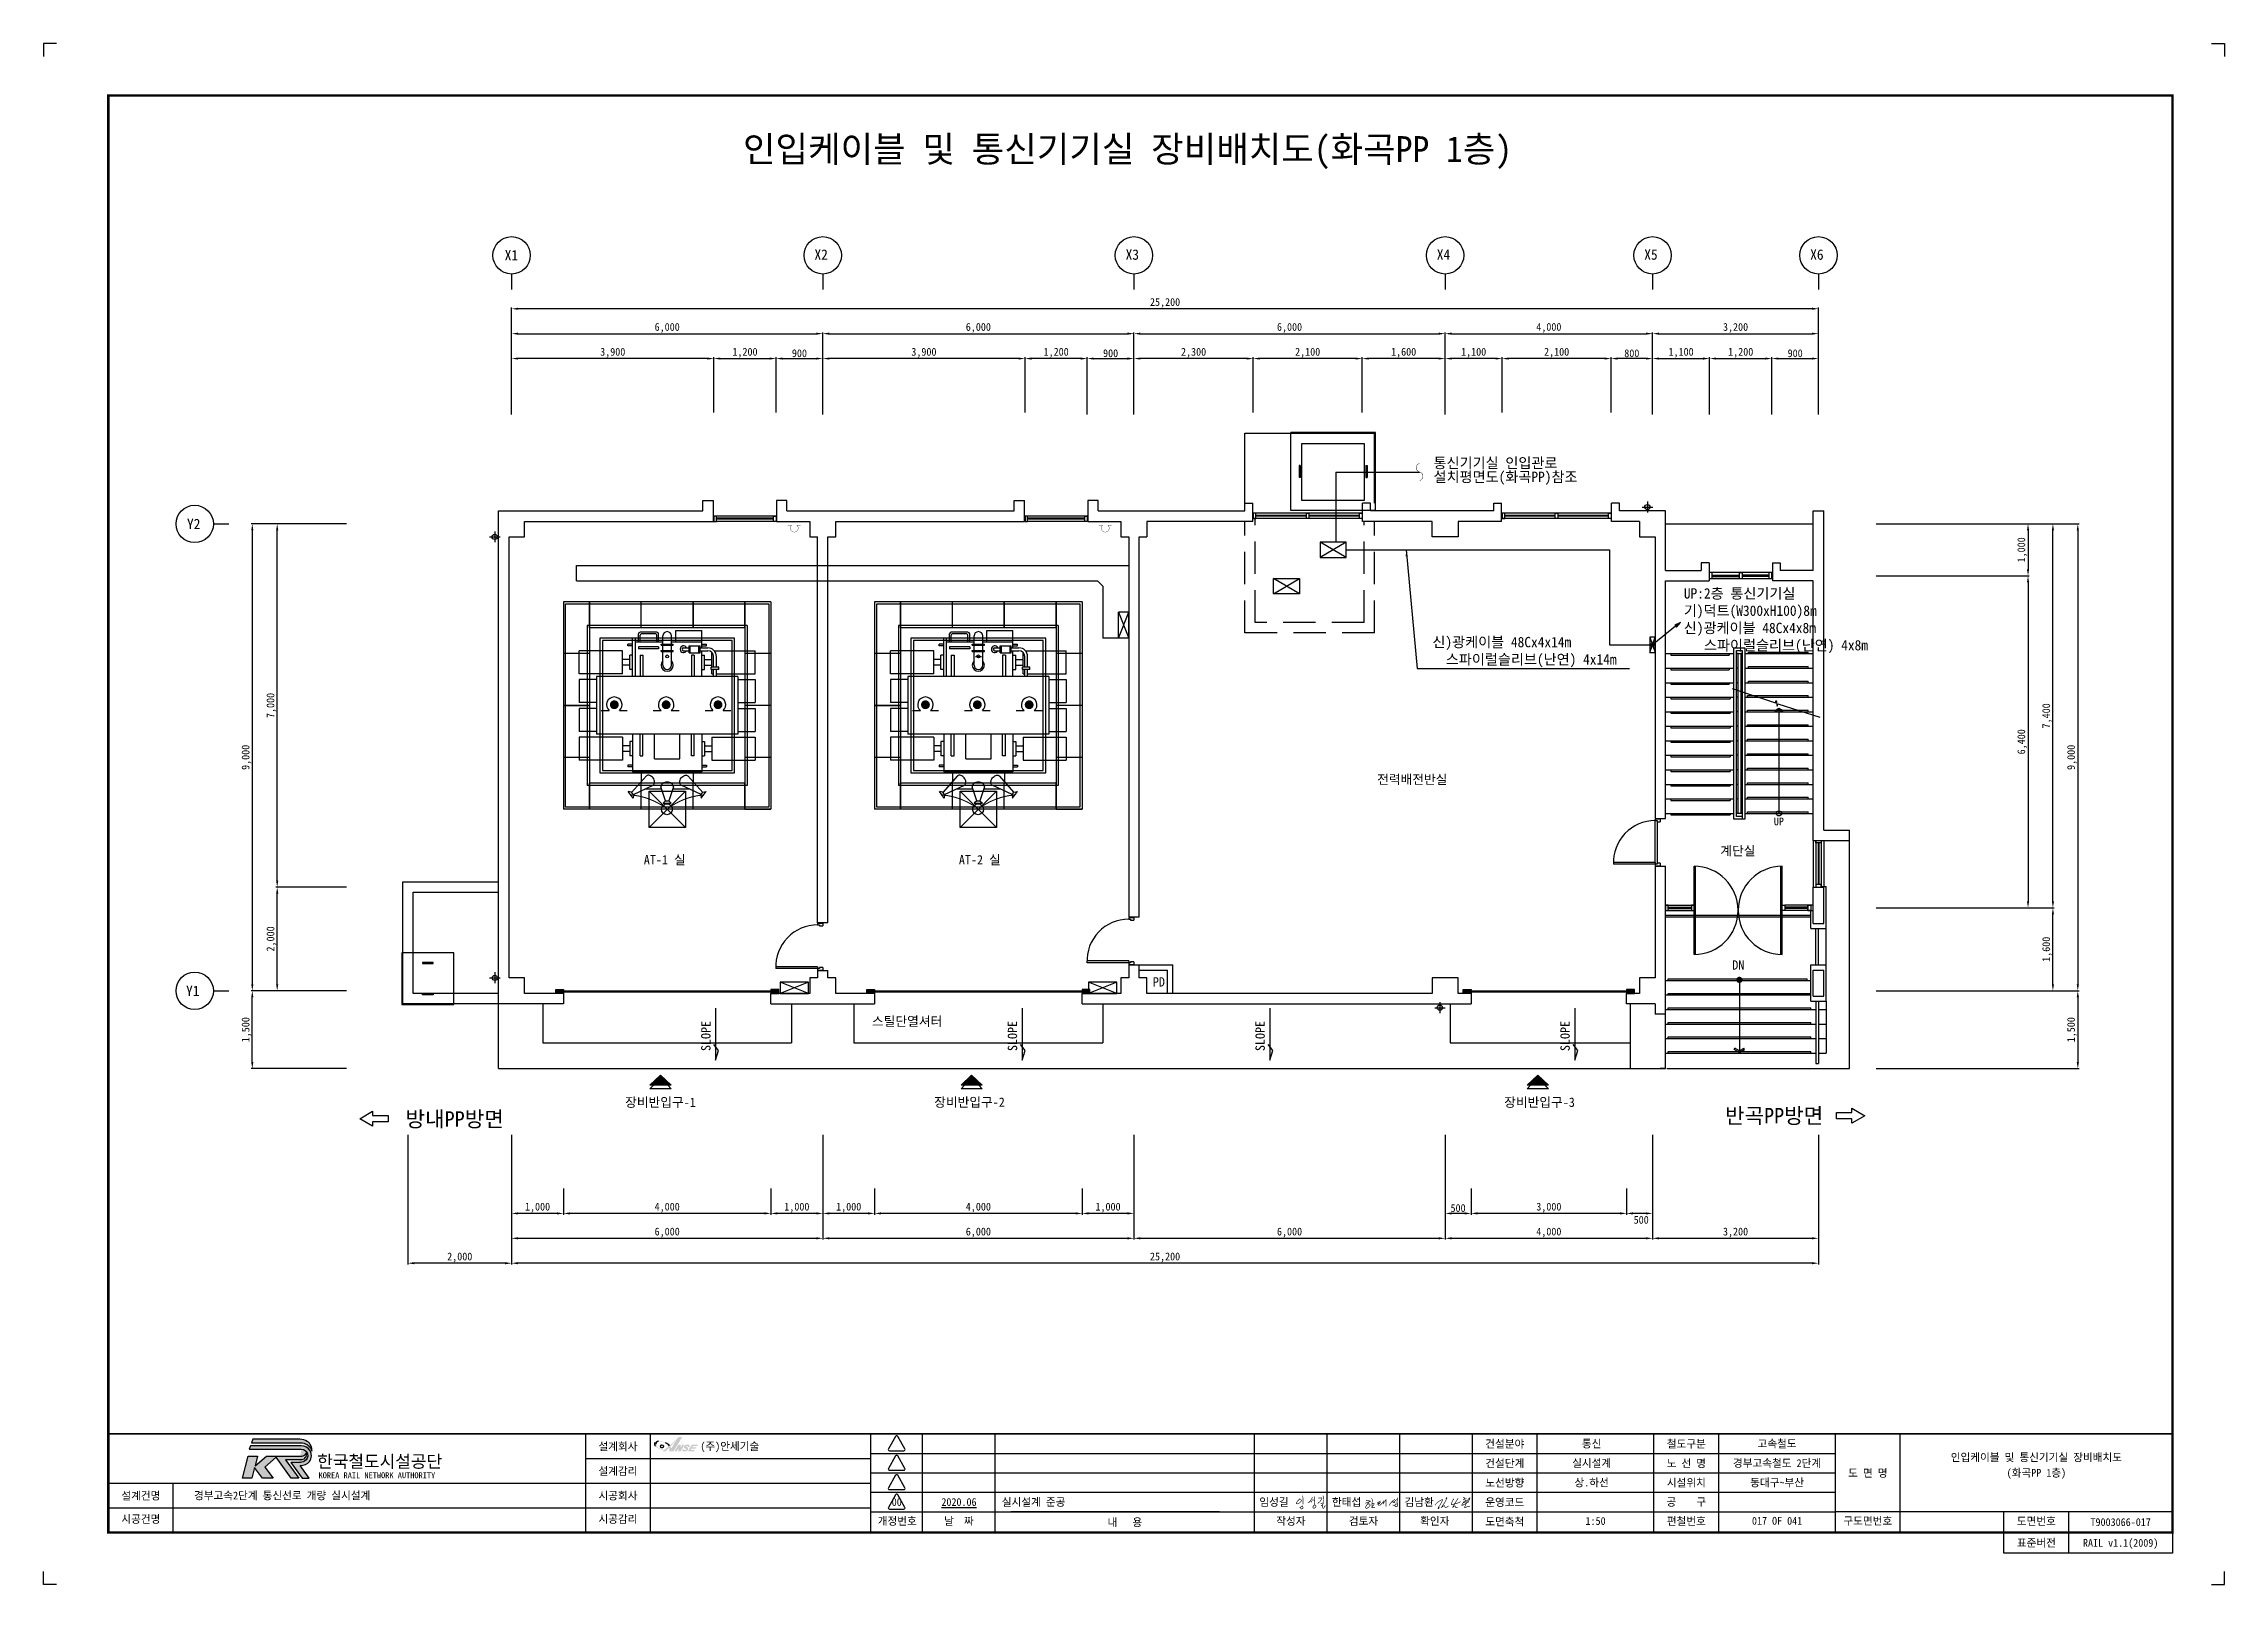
# Paper-space layout '화곡PP-1' of a CAD drawing. Header units: millimetres. Extents: x 0 to 841, y 0 to 594.
# The model-space entities are those that its viewports show. They can reach past a viewport. Long polylines and large blocks are cut down to what shows.
import ezdxf
from ezdxf.enums import TextEntityAlignment as Align

# ---------------------------------------------------------------- set-up
doc = ezdxf.new("R2010")
doc.units = ezdxf.units.MM
doc.linetypes.add('HIDDEN', pattern=[0.375, 0.25, -0.125])
for name, color, linetype in [('TN-TEXT', 6, 'Continuous'), ('TT-CABL', 4, 'Continuous'), ('TT-CTRL-JUNT', 4, 'Continuous'), ('TT-TRAY', 4, 'Continuous'), ('TX-BORD', 7, 'Continuous'), ('TZ-BASE', 253, 'Continuous'), ('TZ-DIMS', 1, 'Continuous'), ('TZ-LEAL', 1, 'Continuous'), ('TZ-LEAT', 3, 'Continuous'), ('TZ-LINE', 4, 'Continuous'), ('TZ-SYMB', 2, 'Continuous'), ('TZ-TEX2', 3, 'Continuous')]:
    doc.layers.add(name, color=color, linetype=linetype)
doc.layers.add('TX-PAPR', color=2, linetype='Continuous', plot=False)
doc.styles.add('KORAIL', font='GulimChe.ttf')
doc.styles.get("Standard").update_dxf_attribs({"font": 'GulimChe.ttf'})
doc.styles.add('TB_TEXT', font='GulimChe.ttf')
doc.styles.add('TB_WBTXT', font='GulimChe.ttf')
doc.dimstyles.new('D50', dxfattribs={"dimscale": 50, "dimtxt": 3, "dimasz": 2.5, "dimexe": 0.5, "dimexo": 0.5, "dimgap": 0.5, "dimtad": 1, "dimdec": 0, "dimzin": 1, "dimdsep": 46, "dimlunit": 6, "dimtxsty": 'Standard', "dimcen": 1, "dimclrd": 1, "dimclre": 1, "dimclrt": 3, "dimadec": 0, "dimazin": 0, "dimtfac": 1, "dimtdec": 0, "dimtix": 1, "dimtmove": 2, "dimatfit": 3, "dimfxl": 0, "dimtvp": 2, "dimlwd": -1, "dimlwe": -1, "dimarcsym": 0})

psp = doc.layouts.new('화곡PP-1')

msp = doc.modelspace()

# ---------------------------------------------------------------- texts
at = {"layer": 'TN-TEXT'}
for s, p in [('신)광케이블 48Cx4x8m', (-138174.3, -149808.4)), ('   스파이럴슬리브(난연) 4x8m', (-138174.3, -150141.4))]:
    msp.add_text(s, height=200, dxfattribs=at).set_placement(p, align=Align.MIDDLE_LEFT)
at = {"layer": 'TZ-BASE'}
for s, height, p in [('전력배전반실', 180, (-143410.3, -152725.5)), ('AT-1 실', 180, (-157824.4, -154274.3)), ('AT-2 실', 180, (-151749, -154274.3)), ('계단실', 180, (-137132.2, -154101.8)), ('방내PP방면', 300, (-161874.9, -159271.4)), ('반곡PP방면', 300, (-136433.1, -159207.2))]:
    msp.add_text(s, height=height, dxfattribs=at).set_placement(p, align=Align.MIDDLE)
for s, height, p in [('UP', 150, (-136341.7, -153612.7)), ('DN', 180, (-137124.3, -156394.7))]:
    msp.add_text(s, height=height, dxfattribs=at).set_placement(p, align=Align.CENTER)
for s, p in [('PD', (-148413.3, -156720.5)), ('스틸단열셔터', (-153828.8, -157480.8)), ('장비반입구-1', (-158588.2, -159041.5)), ('장비반입구-2', (-152629, -159038.9)), ('장비반입구-3', (-141637.9, -159041.1))]:
    msp.add_text(s, height=180, dxfattribs=at).set_placement(p)
for p in [(-157031.9, -157965.2), (-151119.1, -157965.2), (-146343.9, -157965.2), (-140463.6, -157965.2)]:
    msp.add_text('SLOPE', height=180, rotation=90, dxfattribs=at).set_placement(p, align=Align.MIDDLE_LEFT)
at = {"layer": 'TZ-LEAT'}
for s, p in [('X1', (-160910.5, -142723)), ('X2', (-154937.7, -142711.1)), ('X3', (-148937.7, -142711.1)), ('X4', (-142937.7, -142711.1)), ('X5', (-138937.7, -142711.1)), ('X6', (-135737.7, -142711.1)), ('Y2', (-167036.3, -147903.5)), ('Y1', (-167054.1, -156903.5))]:
    msp.add_text(s, height=200, dxfattribs=at).set_placement(p)
at = {"layer": 'TZ-LEAT', "char_height": 200, "attachment_point": 7}
for s, insert in [('통신기기실 인입관로', (-142999.9, -146749.2)), ('설치평면도(화곡PP)참조', (-142999.9, -147049.2)), ('{\\C6;신)광케이블 48Cx4x14m\\P\\pt400;  스파이럴슬리브(난연) 4x14m}', (-143021.8, -150567.4))]:
    msp.add_mtext(s, dxfattribs=dict(at, insert=insert))
at = {"layer": 'TZ-TEX2'}
for s, p in [('UP:2층 통신기기실', (-138174.3, -149142.2)), ('기)덕트(W300xH100)8m ', (-138174.3, -149475.3))]:
    msp.add_text(s, height=200, dxfattribs=at).set_placement(p, align=Align.MIDDLE_LEFT)

# ---------------------------------------------------------------- blocks, each defined once
blk = doc.blocks.new('CXGLOGO-UNIT-KRNA-COLOR')
h = blk.add_hatch(color=166)
edge = h.paths.add_edge_path()
edge.add_arc((15.3, 4.2), 10, 59.195, 87.6904)
edge.add_line((15.7, 14.2), (-14.6, 14.2))
edge.add_line((-14.6, 14.2), (-15.4, 11.9))
edge.add_line((-15.4, 11.9), (17.3, 11.9))
edge.add_arc((16.4, 4.8), 7.13, 14.4338, 82.8523, ccw=False)
edge.add_arc((17.2, 7.5), 6.18, 351.2788, 418.625)
h = blk.add_hatch(color=166)
edge = h.paths.add_edge_path()
edge.add_line((-17.6, 3.4), (-11.6, 3.4))
edge.add_line((-11.6, 3.4), (-13.1, -2.8))
edge.add_line((-13.1, -2.8), (-5.8, 3.4))
edge.add_line((-5.8, 3.4), (16.9, 3.4))
edge.add_arc((16.5, 6.7), 3.37, 277.1672, 339.2536)
edge.add_arc((16.5, 4.5), 3.37, -86.0611, 17.644, ccw=False)
edge.add_line((16.7, 1.1), (6.4, 1.1))
edge.add_line((6.4, 1.1), (15, -10.7))
edge.add_line((15, -10.7), (10.1, -10.7))
edge.add_line((10.1, -10.7), (0.4, 2.7))
edge.add_line((0.4, 2.7), (-6.9, -3.7))
edge.add_line((-6.9, -3.7), (-1.4, -10.8))
edge.add_line((-1.4, -10.8), (-8.3, -10.8))
edge.add_line((-8.3, -10.8), (-13.5, -4))
edge.add_line((-13.5, -4), (-15.1, -10.8))
edge.add_line((-15.1, -10.8), (-21.2, -10.8))
edge.add_line((-21.2, -10.8), (-17.6, 3.4))
h = blk.add_hatch(color=46)
edge = h.paths.add_edge_path()
edge.add_arc((15.4, 5.5), 6.16, 269.178, 301.5498, ccw=False)
edge.add_line((15.3, -0.7), (9.8, -0.7))
edge.add_line((9.8, -0.7), (17.2, -10.8))
edge.add_line((17.2, -10.8), (21.7, -10.8))
edge.add_line((21.7, -10.8), (15.9, -2.7))
edge.add_arc((15.5, 6.1), 8.86, 272.286, 317.0312)
edge.add_arc((16.8, 3.7), 6.34, 325.2805, 452.1314)
edge.add_line((16.5, 10), (-16, 10))
edge.add_line((-16, 10), (-16.8, 7.8))
edge.add_line((-16.8, 7.8), (16.6, 7.8))
edge.add_arc((16.8, 3.8), 3.99, -62.7193, 92.2922, ccw=False)
at = {"color": 166}
for points in [[(20.4, 12.8, 0.12498), (15.7, 14.2), (-14.6, 14.2), (-15.4, 11.9), (17.3, 11.9, -0.307728), (23.3, 6.6, 0.302614)], [(-17.6, 3.4), (-11.6, 3.4), (-13.1, -2.8), (-5.8, 3.4), (16.9, 3.4, 0.27773), (19.7, 5.5, -0.486141), (16.7, 1.1), (6.4, 1.1), (15, -10.7), (10.1, -10.7), (0.4, 2.7), (-6.9, -3.7), (-1.4, -10.8), (-8.3, -10.8), (-13.5, -4), (-15.1, -10.8), (-21.2, -10.8)]]:
    blk.add_lwpolyline(points, format="xyb", close=True, dxfattribs=at)
at = {"color": 46}
blk.add_lwpolyline([(18.6, 0.2, -0.142195), (15.3, -0.7), (9.8, -0.7), (17.2, -10.8), (21.7, -10.8), (15.9, -2.7, 0.197757), (22, 0.1, 0.61792), (16.5, 10), (-16, 10), (-16.8, 7.8), (16.6, 7.8, -0.802668)], format="xyb", close=True, dxfattribs=at)
blk = doc.blocks.new('CXGLOGO-KRNA-COLOR')
blk.add_blockref('CXGLOGO-UNIT-KRNA-COLOR', (0, 0))
at = {"color": 166, "style": 'KORAIL'}
for s, height, p in [('한국철도시설공단', 8, (26.8, -4)), ('KOREA RAIL NETWORK AUTHORITY', 3.75, (27.7, -10.8))]:
    blk.add_text(s, height=height, dxfattribs=at).set_placement(p)
blk = doc.blocks.new('TXBLKA1-KRNAH')
at = {"layer": 'TX-BORD'}
h = blk.add_hatch(color=5, dxfattribs=at)
h.paths.add_polyline_path([(241.41, 53.44, 0.096425), (239.85, 54.59, 0.1233), (237.07, 55.37, 0.107959), (236.18, 55.25, 0.147974), (235.63, 54.71, 0.146771), (235.6, 53.86, 0.166867), (235.92, 53.32, 0.084002), (237.3, 52.29, 0.125004), (238.6, 51.98, 0.324316), (238.9, 52.16, 0.181232), (238.8, 52.77, -0.176206), (238.41, 52.66, -0.165955), (238.43, 52.37, -0.236091), (238.11, 52.27, -0.163197), (237.2, 52.6, -0.211159), (236.11, 54.03, -0.492063), (237.15, 55.14, -0.264032), (241.01, 53.12, -0.023302), (238.51, 51.28), (239.75, 51.28, 0.034752), (241.24, 52.65, -0.038457), (241.29, 51.28), (242.97, 51.28), (246.25, 56.8), (244.88, 56.8, -0.036327)])
h.paths.add_polyline_path([(242.08, 52.46), (241.66, 53.16, 0.03885), (244.06, 55.69)], flags=16)
h = blk.add_hatch(color=3, dxfattribs=at)
h.paths.add_polyline_path([(244.79, 51.28), (245.61, 51.28), (247.14, 53.85), (246.32, 53.85), (245.64, 52.71), (245.64, 53.85), (244.83, 53.85), (243.3, 51.28), (244.11, 51.28), (244.79, 52.43)])
h.paths.add_polyline_path([(247.73, 51.85, -0.206701), (247.2, 51.81, -0.316027), (247.06, 51.95, -0.031225), (247.06, 52.07), (246.36, 52.07, 0.483426), (246.52, 51.35, 0.203838), (248.04, 51.43, 0.079762), (248.43, 51.8, 0.172378), (248.58, 52.3, 0.221594), (248.3, 52.81, 0.038449), (247.87, 53.02, -0.563174), (247.89, 53.34, -0.276773), (248.29, 53.37, -0.312628), (248.42, 53.08), (249.21, 53.08, 0.143901), (249.17, 53.48, 0.169249), (248.83, 53.82, 0.119216), (248.04, 53.89, 0.167621), (247.24, 53.47, 0.258991), (246.94, 52.74, 0.208246), (247.3, 52.44, -0.022645), (247.74, 52.2, -0.588103)])
h.paths.add_polyline_path([(249.56, 51.83), (249.82, 52.27), (251.36, 52.27), (251.72, 52.86), (250.18, 52.86), (250.44, 53.3), (251.98, 53.3), (252.31, 53.85), (250, 53.85), (248.47, 51.28), (250.78, 51.28), (251.1, 51.83)])
h.paths.add_polyline_path([(239.05, 53.25, 1), (237.87, 53.25, 1)])
at = {"layer": 'DEFPOINTS', "color": 1}
blk.add_line((836, 594), (841, 594), dxfattribs=at)
for points in [[(5, 594), (0, 594), (0, 589)], [(836, 594), (841, 594), (841, 589)], [(5, 0), (0, 0), (0, 5)], [(836, 0), (841, 0), (841, 5)]]:
    blk.add_lwpolyline(points, dxfattribs=at)
at = {"layer": 'TX-BORD'}
for p, q in [((234, 20), (234, 58)), ((319, 50.5), (549.5, 50.5)), ((339, 20), (339, 58)), ((367, 20), (367, 58)), ((467, 20), (467, 58)), ((495, 20), (495, 58)), ((523, 20), (523, 58)), ((549.5, 50.5), (691, 50.5)), ((576, 20), (576, 58)), ((621, 20), (621, 58)), ((646, 20), (646, 58)), ((716, 20), (716, 58)), ((209, 48.5), (319, 48.5)), ((319, 43), (549.5, 43)), ((549.5, 43), (691, 43)), ((25, 39), (319, 39)), ((50, 20), (50, 39)), ((319, 35.5), (549.5, 35.5)), ((549.5, 35.5), (691, 35.5)), ((25, 29.5), (319, 29.5)), ((319, 28), (691, 28)), ((453.5, 28), (373, 28)), ((821, 28), (691, 28)), ((756, 20), (756, 28)), ((781, 12), (781, 28))]:
    blk.add_line(p, q, dxfattribs=at)
at = {"layer": 'TX-BORD', "const_width": 1}
blk.add_lwpolyline([(821, 20), (25, 20), (25, 574), (821, 574)], close=True, dxfattribs=at)
at = {"layer": 'TX-BORD'}
for points, const_width in [([(25, 58), (821, 58)], 0.5), ([(209, 20), (209, 58)], 0.5), ([(209, 20), (209, 58)], 0.5), ([(319, 20), (319, 58)], 0.5), ([(551, 20), (551, 58)], 0.5), ([(691, 20), (691, 58)], 0.5), ([(489.16, 32.47), (490.23, 32.6)], 0.24), ([(510.02, 32.43), (511.22, 32.3), (511.29, 32.17), (511.29, 31.91), (509.68, 31.25), (511.29, 31.91), (511.93, 32.15), (511.29, 31.91), (510.45, 30.87), (510.06, 30.25), (509.86, 29.88), (509.82, 29.64), (509.85, 29.48), (509.94, 29.38), (510.07, 29.35), (510.38, 29.36), (511.09, 29.84), (511.32, 30.09), (511.53, 30.37), (511.52, 30.66), (511.47, 30.83), (511.33, 30.95), (511.02, 30.99), (510.45, 30.87)], 0.24), ([(511.96, 33.12), (512.32, 32.9), (512.39, 32.4), (512.31, 31.14), (512.21, 29.77), (512.24, 29.56), (512.39, 29.52), (512.61, 29.55), (512.95, 29.62), (513.48, 29.76)], 0.24), ([(512.31, 31.14), (512.99, 31.2), (513.13, 31.16), (513.03, 30.78), (512.21, 29.77)], 0.24), ([(514.32, 31.57), (514.59, 31.64), (515.5, 32.11), (514.59, 31.64), (514.69, 31.19), (514.15, 30.85), (514.69, 31.19), (515.47, 31.61), (514.75, 30.62), (514.93, 30.41), (515.2, 30.4), (515.62, 30.7), (516.67, 31.8), (516.69, 32.23), (516.67, 31.8), (516.66, 31.21), (517.64, 32.57), (517.67, 29.98)], 0.24), ([(521.05, 32.83), (519.79, 31.7), (518.83, 30.43), (519.79, 31.7), (520.42, 32.27), (520.32, 31.82), (520.41, 31.55), (520.64, 31.46), (521, 31.65), (520.94, 31.92), (522.01, 32.93), (522.02, 33.4), (522.01, 32.93), (521.99, 31.92), (521.99, 31.59), (521.7, 31.85), (521.99, 31.59), (522.08, 31.07), (522.06, 30.3), (521.97, 30), (521.58, 29.93), (521.29, 29.99), (521.13, 30.2), (521.17, 30.65), (521.36, 30.97), (521.77, 31.01), (522.08, 31)], 0.24), ([(521.15, 30.43), (520.87, 30.43), (520.47, 30.53), (520.28, 30.68)], 0.24)]:
    blk.add_lwpolyline(points, dxfattribs=dict(at, const_width=const_width))
for points in [[(328.58, 57.05), (325.78, 52.19, 0.57735), (326.17, 51.52), (331.78, 51.52, 0.57735), (332.17, 52.19), (329.36, 57.05, 0.57735)], [(328.58, 49.55), (325.78, 44.69, 0.57735), (326.17, 44.02), (331.78, 44.02, 0.57735), (332.17, 44.69), (329.36, 49.55, 0.57735)], [(328.58, 42.05), (325.78, 37.19, 0.57735), (326.17, 36.52), (331.78, 36.52, 0.57735), (332.17, 37.19), (329.36, 42.05, 0.57735)], [(328.58, 34.55), (325.78, 29.69, 0.57735), (326.17, 29.02), (331.78, 29.02, 0.57735), (332.17, 29.69), (329.36, 34.55, 0.57735)]]:
    blk.add_lwpolyline(points, format="xyb", close=True, dxfattribs=at)
at = {"layer": 'TX-BORD', "const_width": 0.24}
for points in [[(485.57, 34.24, -0.031521), (485.64, 32.12, 0.015452), (485.64, 30.85, 0.488947)], [(489.3, 33.6, -0.116912), (488.11, 31.72, -0.245276), (487.54, 31.55, -2.571837)], [(490.15, 33.87, -0.089273), (490.12, 31.67, 0.068943), (490.06, 30.69, 0.261353)], [(493.32, 34.22, -0.102288), (493.6, 33.42, -0.080289), (493.6, 33.07, 0.066761), (493.58, 32.62, -0.06278), (493.53, 31.56, 8.85417)], [(547.43, 33.59, -0.145348), (547.88, 33.43, -0.307225), (547.95, 33.23, -0.212679), (547.38, 32.49, -0.113681), (548.62, 33.04, -0.266507), (548.74, 33, -3.538723)], [(484.54, 33.09, 0.071134), (483.15, 31.48, 0.394214), (483.21, 31.1, 0.224261), (483.52, 31.04, 0.193438), (484.97, 32.08, 0.544983), (484.67, 32.72, 0.066146), (484.03, 32.72, 27.196208)], [(484.41, 29.84, 0.02121), (484.98, 29.12, 0.409369), (485.14, 29.11, -0.211811), (485.49, 29.21, 0.416377), (485.62, 29.3, 0.123643), (485.54, 30.12, 0.523631), (485.28, 30.19, -0.072983), (484.51, 29.7, 0.005941)], [(488.57, 32.27, -0.142438), (489.07, 31.68, 5.949847)], [(490.05, 30.54, 0.235154), (489.49, 29.9, 0.345857), (489.7, 29.41, 0.306746), (490.2, 29.45, 0.103095), (490.63, 29.98, 0.395571), (490.49, 30.5, 0.242915), (490.05, 30.54, 6.064713)], [(491.55, 33.36, 0.139976), (491.83, 33.26, 0.096355), (492.64, 33.37, -0.240321), (492.85, 33.34, -0.353191), (492.93, 33.05, -0.157335), (491.33, 31.22, -6.381378)], [(492.46, 31.11), (493.22, 31.4, -0.375176), (493.45, 31.31, -0.266244), (493.45, 31.13, -0.042219), (493.07, 30.6, -0.159939), (492.63, 30.34, -0.171647), (493.2, 30.37, -0.458058), (493.29, 30.17, 0.159326), (493.23, 29.58, 0.227707), (493.39, 29.37, 0.407988), (493.73, 29.47, -0.001483), (493.89, 29.78, 0.004186), (494.14, 30.24, -0.100484), (494.33, 30.47, -0.346277)], [(536.7, 30.48, -0.382901), (536.65, 30.71, -0.12512), (539.4, 32.69, -0.474239), (539.59, 32.59, -0.046113), (537.92, 29.73, 0.151113), (537.77, 29.29, 0.58991), (537.88, 29.22, 0.096338), (538.33, 29.72, 2.196927)], [(540.73, 33.09, -0.071383), (541.05, 33.41, -0.346917), (541.16, 33.41, -0.258278), (541.18, 33.35, -0.079918), (541.06, 32.96, -0.048596), (539.06, 29.69, 0.947427), (539.13, 29.64, -0.022437), (540.04, 30.36, -0.344585), (540.2, 30.35, -0.12284), (540.25, 30.29, 0.011347), (540.43, 29.85, 0.194638), (540.6, 29.69, 0.189435), (540.9, 29.69, 0.009404), (541.84, 30.24, 3.287276)], [(543.84, 33.07, 0.030212), (542.85, 31.06, 0.575113), (543.08, 30.76, 0.043168), (545.96, 31.58, 0.237594), (546.32, 31.98, 1.260425)], [(545.61, 33.11, 0.150889), (545.13, 32.65, 0.025288), (543.37, 29.61), (544.07, 30.23, -0.448359), (544.33, 30.16, 0.073819), (544.59, 29.67, 0.359456), (544.94, 29.59, 0.031982), (545.26, 29.77, 3.102048)], [(547.6, 31.85, 0.23976), (547.57, 31.5, 0.345796), (547.69, 31.43, 0.195352), (548.64, 32.18, 0.393888), (548.6, 32.35, 0.293784), (548.35, 32.35, 0.099623), (547.44, 31.43, 0.02205), (546.93, 30.69, 0.380988), (546.98, 30.44, 0.18866), (547.1, 30.41), (549.22, 31.59, 0.122154), (549.44, 31.8), (550.04, 33.22, 0.396041), (549.99, 33.36, 0.224142), (549.88, 33.36, 0.078358), (549.02, 32.08), (547.95, 29.67, 0.444285), (547.97, 29.61), (548.29, 29.6, 0.179185), (548.5, 29.67), (549.15, 30.07, -0.135616), (549.34, 30.12), (550.04, 30.11)]]:
    blk.add_lwpolyline(points, format="xyb", dxfattribs=at)
at = {"layer": 'TX-BORD'}
blk.add_lwpolyline([(821, 20), (821, 12), (756, 12), (756, 20)], close=True, dxfattribs=at)
at = {"layer": 'TX-BORD', "color": 3}
blk.add_circle((238.46, 53.25), 0.594, dxfattribs=at)
at = {"layer": 'TX-BORD', "color": 5}
for centre, radius, start, end in [((237.04, 54.23), 1.49, 161.17216, 194.57108), ((236.55, 54.06), 0.967, 192.10036, 229.99429), ((237.06, 54.19), 0.96, 84.64387, 189.44431), ((237.68, 50.02), 5.06, 42.58477, 64.6157)]:
    blk.add_arc(centre, radius, start, end, dxfattribs=at)
at = {"layer": 'TX-BORD', "xscale": 0.6, "yscale": 0.6}
blk.add_blockref('CXGLOGO-KRNA-COLOR', (89.41, 47.41), dxfattribs=at)
at = {"layer": 'TX-BORD', "style": 'TB_TEXT'}
for s, p in [('설계회사', (221.5, 53.25)), ('건설분야', (563.5, 54.25)), ('철도구분', (633.5, 54.25)), ('설계감리', (221.5, 43.75)), ('건설단계', (563.5, 46.75)), ('노 선 명', (633.5, 46.75)), ('도 면 명', (703.5, 43)), ('설계건명', (37.5, 34.25)), ('시공회사', (221.5, 34.25)), ('노선방향', (563.5, 39.25)), ('시설위치', (633.5, 39.25)), ('시공건명', (37.5, 25.25)), ('시공감리', (221.5, 25.25)), ('개정번호', (329.21, 24.5)), ('날  짜', (353, 24.5)), ('내   용', (417, 24)), ('작성자', (481, 24.5)), ('검토자', (509, 24.5)), ('확인자', (536.5, 24.5)), ('운영코드', (563.5, 31.75)), ('도면축척', (563.5, 24.25)), ('공    구', (633.5, 31.75)), ('편철번호', (633.5, 24.5)), ('구도면번호', (703.5, 24.51)), ('도면번호', (768.5, 24.51))]:
    blk.add_text(s, height=3, dxfattribs=at).set_placement(p, align=Align.MIDDLE)
blk.add_text('표준버전', height=3, dxfattribs=at).set_placement((768.5, 16), align=Align.MIDDLE_CENTER)
at = {"layer": 'TX-BORD', "style": 'TB_TEXT', "flags": 1}
blk.add_attdef('TD_CLASSCODE', text='', height=3, dxfattribs=at).set_placement((25, 577.54), align=Align.MIDDLE_LEFT)
at = {"layer": 'TX-BORD'}
for tag, height, style, p in [('TB_MTITIL', 10, 'TB_WBTXT', (418, 553.33)), ('TB_STITL', 7, 'TB_WBTXT', (418, 538.33)), ('TR_RNUM4', 3, 'TB_TEXT', (329, 54.25)), ('TR_RDAT4', 3, 'TB_TEXT', (353, 54.25)), ('TD_FIELD', 3, 'TB_TEXT', (597, 54.25)), ('TD_RLCLASS', 3, 'TB_TEXT', (668.5, 54.25)), ('TD_DNAME_TOP', 3, 'TB_TEXT', (768.5, 48.98)), ('TR_RNUM3', 3, 'TB_TEXT', (329, 46.75)), ('TR_RDAT3', 3, 'TB_TEXT', (353, 46.75)), ('TD_CSTEP', 3, 'TB_TEXT', (597, 46.75)), ('TD_RLNAME', 3, 'TB_TEXT', (668.5, 46.75)), ('TD_DNAME_MAIN', 3, 'TB_TEXT', (768.5, 43)), ('TR_RNUM2', 3, 'TB_TEXT', (329, 39.25)), ('TR_RDAT2', 3, 'TB_TEXT', (353, 39.25)), ('TD_DIRCODE', 3, 'TB_TEXT', (597, 39.25)), ('TD_RLSECT', 3, 'TB_TEXT', (668.5, 39.25)), ('TD_DNAME_BOT', 3, 'TB_TEXT', (768.5, 36.98)), ('TR_RNUM1', 3, 'TB_TEXT', (329, 31.75)), ('TR_RDAT1', 3, 'TB_TEXT', (353, 31.75)), ('TD_SYSCODE', 3, 'TB_TEXT', (597, 31.75)), ('SCALE', 3, 'TB_TEXT', (598.5, 24.45)), ('TD_CSECT', 3, 'TB_TEXT', (668.5, 31.75)), ('TD_DWGNO', 3, 'TB_TEXT', (668.5, 24.5)), ('TD_DWGCODE_PREV', 3, 'TB_TEXT', (736, 24)), ('TD_DWGCODE', 3, 'TB_TEXT', (801, 24)), ('TD_VERSION', 3, 'TB_TEXT', (801, 16))]:
    blk.add_attdef(tag, text='', height=height, dxfattribs=dict(at, style=style)).set_placement(p, align=Align.MIDDLE_CENTER)
at = {"layer": 'TX-BORD', "style": 'TB_TEXT'}
for tag, p in [('TD_DCOMP', (253.27, 53.25)), ('TR_RCON4', (369.52, 54.25)), ('TR_DGN4', (468.83, 54.25)), ('TR_CHK4', (496.83, 54.25)), ('TR_APP4', (524.83, 54.25)), ('TD_DSCCOMP', (253.27, 43.75)), ('TR_RCON3', (369.52, 46.75)), ('TR_DGN3', (468.83, 46.75)), ('TR_CHK3', (496.83, 46.75)), ('TR_APP3', (524.83, 46.75)), ('TD_DNAME', (58, 34.25)), ('TD_CCOMP', (253.27, 34.25)), ('TR_RCON2', (369.52, 39.25)), ('TR_DGN2', (468.83, 39.25)), ('TR_CHK2', (496.83, 39.25)), ('TR_APP2', (524.83, 39.25)), ('TD_CNAME', (58, 25.15)), ('TD_CSCOMP', (253.27, 25.25)), ('TR_RCON1', (369.52, 31.75)), ('TR_DGN1', (468.83, 31.75)), ('TR_CHK1', (496.83, 31.75)), ('TR_APP1', (524.83, 31.75))]:
    blk.add_attdef(tag, text='', height=3, dxfattribs=at).set_placement(p, align=Align.MIDDLE_LEFT)
blk = doc.blocks.new('*D675')
at = {"layer": 'DEFPOINTS', "color": 0, "ltscale": 0.1}
for p in [(-160777, -143656), (-160777, -145242), (-135577, -145242)]:
    blk.add_point(p, dxfattribs=at)
at = {"layer": 'TZ-DIMS', "color": 1, "ltscale": 0.1}
for p, q in [((-160777, -145217), (-160777, -143631)), ((-135702, -143656), (-160652, -143656)), ((-135577, -145217), (-135577, -143631))]:
    blk.add_line(p, q, dxfattribs=at)
for points in [[(-160652, -143635), (-160652, -143676), (-160777, -143656)], [(-135702, -143635), (-135702, -143676), (-135577, -143656)]]:
    blk.add_solid(points, dxfattribs=at)
at = {"layer": 'TZ-DIMS', "color": 3, "ltscale": 0.1, "insert": (-148177, -143545), "char_height": 150, "attachment_point": 5}
blk.add_mtext('25,200', dxfattribs=at)
blk = doc.blocks.new('*D676')
at = {"layer": 'DEFPOINTS', "color": 0, "ltscale": 0.1}
for p in [(-142777, -144136), (-148777, -145718), (-142777, -145718)]:
    blk.add_point(p, dxfattribs=at)
at = {"layer": 'TZ-DIMS', "color": 1, "ltscale": 0.1}
for p, q in [((-148777, -145693), (-148777, -144111)), ((-148652, -144136), (-142902, -144136)), ((-142777, -145693), (-142777, -144111))]:
    blk.add_line(p, q, dxfattribs=at)
for points in [[(-148652, -144115), (-148652, -144156), (-148777, -144136)], [(-142902, -144115), (-142902, -144156), (-142777, -144136)]]:
    blk.add_solid(points, dxfattribs=at)
at = {"layer": 'TZ-DIMS', "color": 3, "ltscale": 0.1, "insert": (-145777, -144025), "char_height": 150, "attachment_point": 5}
blk.add_mtext('6,000', dxfattribs=at)
blk = doc.blocks.new('*D677')
at = {"layer": 'DEFPOINTS', "color": 0, "ltscale": 0.1}
for p in [(-135577, -144136), (-138777, -145718), (-135577, -145718)]:
    blk.add_point(p, dxfattribs=at)
at = {"layer": 'TZ-DIMS', "color": 1, "ltscale": 0.1}
for p, q in [((-138777, -145693), (-138777, -144111)), ((-138652, -144136), (-135702, -144136)), ((-135577, -145693), (-135577, -144111))]:
    blk.add_line(p, q, dxfattribs=at)
for points in [[(-138652, -144115), (-138652, -144156), (-138777, -144136)], [(-135702, -144115), (-135702, -144156), (-135577, -144136)]]:
    blk.add_solid(points, dxfattribs=at)
at = {"layer": 'TZ-DIMS', "color": 3, "ltscale": 0.1, "insert": (-137177, -144025), "char_height": 150, "attachment_point": 5}
blk.add_mtext('3,200', dxfattribs=at)
blk = doc.blocks.new('*D678')
at = {"layer": 'DEFPOINTS', "color": 0, "ltscale": 0.1}
for p in [(-154777, -144136), (-160777, -145718), (-154777, -145718)]:
    blk.add_point(p, dxfattribs=at)
at = {"layer": 'TZ-DIMS', "color": 1, "ltscale": 0.1}
for p, q in [((-160777, -145693), (-160777, -144111)), ((-160652, -144136), (-154902, -144136)), ((-154777, -145693), (-154777, -144111))]:
    blk.add_line(p, q, dxfattribs=at)
for points in [[(-160652, -144115), (-160652, -144156), (-160777, -144136)], [(-154902, -144115), (-154902, -144156), (-154777, -144136)]]:
    blk.add_solid(points, dxfattribs=at)
at = {"layer": 'TZ-DIMS', "color": 3, "ltscale": 0.1, "insert": (-157777, -144025), "char_height": 150, "attachment_point": 5}
blk.add_mtext('6,000', dxfattribs=at)
blk = doc.blocks.new('*D679')
at = {"layer": 'DEFPOINTS', "color": 0, "ltscale": 0.1}
for p in [(-148777, -144136), (-154777, -145718), (-148777, -145718)]:
    blk.add_point(p, dxfattribs=at)
at = {"layer": 'TZ-DIMS', "color": 1, "ltscale": 0.1}
for p, q in [((-154777, -145693), (-154777, -144111)), ((-154652, -144136), (-148902, -144136)), ((-148777, -145693), (-148777, -144111))]:
    blk.add_line(p, q, dxfattribs=at)
for points in [[(-154652, -144115), (-154652, -144156), (-154777, -144136)], [(-148902, -144115), (-148902, -144156), (-148777, -144136)]]:
    blk.add_solid(points, dxfattribs=at)
at = {"layer": 'TZ-DIMS', "color": 3, "ltscale": 0.1, "insert": (-151777, -144025), "char_height": 150, "attachment_point": 5}
blk.add_mtext('6,000', dxfattribs=at)
blk = doc.blocks.new('*D680')
at = {"layer": 'DEFPOINTS', "color": 0, "ltscale": 0.1}
for p in [(-134489, -147803), (-134489, -156803), (-130577, -156803)]:
    blk.add_point(p, dxfattribs=at)
at = {"layer": 'TZ-DIMS', "color": 1, "ltscale": 0.1}
for p, q in [((-134464, -147803), (-130552, -147803)), ((-130577, -147928), (-130577, -156678)), ((-134464, -156803), (-130552, -156803))]:
    blk.add_line(p, q, dxfattribs=at)
for points in [[(-130598, -147928), (-130556, -147928), (-130577, -147803)], [(-130598, -156678), (-130556, -156678), (-130577, -156803)]]:
    blk.add_solid(points, dxfattribs=at)
at = {"layer": 'TZ-DIMS', "color": 3, "ltscale": 0.1, "insert": (-130688, -152303), "char_height": 150, "attachment_point": 5, "rotation": 90}
blk.add_mtext('9,000', dxfattribs=at)
blk = doc.blocks.new('*D681')
at = {"layer": 'DEFPOINTS', "color": 0, "ltscale": 0.1}
for p in [(-139577, -144616), (-139577, -145678), (-138777, -145678)]:
    blk.add_point(p, dxfattribs=at)
at = {"layer": 'TZ-DIMS', "color": 1, "ltscale": 0.1}
for p, q in [((-139577, -145653), (-139577, -144591)), ((-138902, -144616), (-139452, -144616)), ((-138777, -145653), (-138777, -144591))]:
    blk.add_line(p, q, dxfattribs=at)
for points in [[(-139452, -144595), (-139452, -144636), (-139577, -144616)], [(-138902, -144595), (-138902, -144636), (-138777, -144616)]]:
    blk.add_solid(points, dxfattribs=at)
at = {"layer": 'TZ-DIMS', "color": 3, "ltscale": 0.1, "insert": (-139177, -144514), "char_height": 150, "attachment_point": 5}
blk.add_mtext('800', dxfattribs=at)
blk = doc.blocks.new('*D682')
at = {"layer": 'DEFPOINTS', "color": 0, "ltscale": 0.1}
for p in [(-141677, -144616), (-141677, -145678), (-139577, -145678)]:
    blk.add_point(p, dxfattribs=at)
at = {"layer": 'TZ-DIMS', "color": 1, "ltscale": 0.1}
for p, q in [((-141677, -145653), (-141677, -144591)), ((-139702, -144616), (-141552, -144616)), ((-139577, -145653), (-139577, -144591))]:
    blk.add_line(p, q, dxfattribs=at)
for points in [[(-141552, -144595), (-141552, -144636), (-141677, -144616)], [(-139702, -144595), (-139702, -144636), (-139577, -144616)]]:
    blk.add_solid(points, dxfattribs=at)
at = {"layer": 'TZ-DIMS', "color": 3, "ltscale": 0.1, "insert": (-140627, -144504), "char_height": 150, "attachment_point": 5}
blk.add_mtext('2,100', dxfattribs=at)
blk = doc.blocks.new('*D683')
at = {"layer": 'DEFPOINTS', "color": 0, "ltscale": 0.1}
for p in [(-144377, -144616), (-144377, -145678), (-142777, -145718)]:
    blk.add_point(p, dxfattribs=at)
at = {"layer": 'TZ-DIMS', "color": 1, "ltscale": 0.1}
for p, q in [((-144377, -145653), (-144377, -144591)), ((-142902, -144616), (-144252, -144616)), ((-142777, -145693), (-142777, -144591))]:
    blk.add_line(p, q, dxfattribs=at)
for points in [[(-144252, -144595), (-144252, -144636), (-144377, -144616)], [(-142902, -144595), (-142902, -144636), (-142777, -144616)]]:
    blk.add_solid(points, dxfattribs=at)
at = {"layer": 'TZ-DIMS', "color": 3, "ltscale": 0.1, "insert": (-143577, -144504), "char_height": 150, "attachment_point": 5}
blk.add_mtext('1,600', dxfattribs=at)
blk = doc.blocks.new('*D684')
at = {"layer": 'DEFPOINTS', "color": 0, "ltscale": 0.1}
for p in [(-146477, -144616), (-146477, -145678), (-144377, -145678)]:
    blk.add_point(p, dxfattribs=at)
at = {"layer": 'TZ-DIMS', "color": 1, "ltscale": 0.1}
for p, q in [((-146477, -145653), (-146477, -144591)), ((-144502, -144616), (-146352, -144616)), ((-144377, -145653), (-144377, -144591))]:
    blk.add_line(p, q, dxfattribs=at)
for points in [[(-146352, -144595), (-146352, -144636), (-146477, -144616)], [(-144502, -144595), (-144502, -144636), (-144377, -144616)]]:
    blk.add_solid(points, dxfattribs=at)
at = {"layer": 'TZ-DIMS', "color": 3, "ltscale": 0.1, "insert": (-145427, -144504), "char_height": 150, "attachment_point": 5}
blk.add_mtext('2,100', dxfattribs=at)
blk = doc.blocks.new('*D685')
at = {"layer": 'DEFPOINTS', "color": 0, "ltscale": 0.1}
for p in [(-148777, -144616), (-148777, -145678), (-146477, -145678)]:
    blk.add_point(p, dxfattribs=at)
at = {"layer": 'TZ-DIMS', "color": 1, "ltscale": 0.1}
for p, q in [((-148777, -145653), (-148777, -144591)), ((-146602, -144616), (-148652, -144616)), ((-146477, -145653), (-146477, -144591))]:
    blk.add_line(p, q, dxfattribs=at)
for points in [[(-148652, -144595), (-148652, -144636), (-148777, -144616)], [(-146602, -144595), (-146602, -144636), (-146477, -144616)]]:
    blk.add_solid(points, dxfattribs=at)
at = {"layer": 'TZ-DIMS', "color": 3, "ltscale": 0.1, "insert": (-147627, -144505), "char_height": 150, "attachment_point": 5}
blk.add_mtext('2,300', dxfattribs=at)
blk = doc.blocks.new('*D686')
at = {"layer": 'DEFPOINTS', "color": 0, "ltscale": 0.1}
for p in [(-154777, -144616), (-154777, -145678), (-150877, -145678)]:
    blk.add_point(p, dxfattribs=at)
at = {"layer": 'TZ-DIMS', "color": 1, "ltscale": 0.1}
for p, q in [((-154777, -145653), (-154777, -144591)), ((-151002, -144616), (-154652, -144616)), ((-150877, -145653), (-150877, -144591))]:
    blk.add_line(p, q, dxfattribs=at)
for points in [[(-154652, -144595), (-154652, -144636), (-154777, -144616)], [(-151002, -144595), (-151002, -144636), (-150877, -144616)]]:
    blk.add_solid(points, dxfattribs=at)
at = {"layer": 'TZ-DIMS', "color": 3, "ltscale": 0.1, "insert": (-152827, -144505), "char_height": 150, "attachment_point": 5}
blk.add_mtext('3,900', dxfattribs=at)
blk = doc.blocks.new('*D687')
at = {"layer": 'DEFPOINTS', "color": 0, "ltscale": 0.1}
for p in [(-160777, -159983), (-135577, -159983), (-160777, -162054)]:
    blk.add_point(p, dxfattribs=at)
at = {"layer": 'TZ-DIMS', "color": 1, "ltscale": 0.1}
for p, q in [((-160777, -160008), (-160777, -162079)), ((-135577, -160008), (-135577, -162079)), ((-135702, -162054), (-160652, -162054))]:
    blk.add_line(p, q, dxfattribs=at)
for points in [[(-160652, -162033), (-160652, -162075), (-160777, -162054)], [(-135702, -162033), (-135702, -162075), (-135577, -162054)]]:
    blk.add_solid(points, dxfattribs=at)
at = {"layer": 'TZ-DIMS', "color": 3, "ltscale": 0.1, "insert": (-148177, -161943), "char_height": 150, "attachment_point": 5}
blk.add_mtext('25,200', dxfattribs=at)
blk = doc.blocks.new('*D688')
at = {"layer": 'DEFPOINTS', "color": 0, "ltscale": 0.1}
for p in [(-138777, -159557), (-135577, -159557), (-135577, -161574)]:
    blk.add_point(p, dxfattribs=at)
at = {"layer": 'TZ-DIMS', "color": 1, "ltscale": 0.1}
for p, q in [((-138777, -159582), (-138777, -161599)), ((-135577, -159582), (-135577, -161599)), ((-138652, -161574), (-135702, -161574))]:
    blk.add_line(p, q, dxfattribs=at)
for points in [[(-138652, -161553), (-138652, -161595), (-138777, -161574)], [(-135702, -161553), (-135702, -161595), (-135577, -161574)]]:
    blk.add_solid(points, dxfattribs=at)
at = {"layer": 'TZ-DIMS', "color": 3, "ltscale": 0.1, "insert": (-137177, -161463), "char_height": 150, "attachment_point": 5}
blk.add_mtext('3,200', dxfattribs=at)
blk = doc.blocks.new('*D689')
at = {"layer": 'DEFPOINTS', "color": 0, "ltscale": 0.1}
for p in [(-160777, -159557), (-154777, -159557), (-154777, -161574)]:
    blk.add_point(p, dxfattribs=at)
at = {"layer": 'TZ-DIMS', "color": 1, "ltscale": 0.1}
for p, q in [((-160777, -159582), (-160777, -161599)), ((-154777, -159582), (-154777, -161599)), ((-160652, -161574), (-154902, -161574))]:
    blk.add_line(p, q, dxfattribs=at)
for points in [[(-160652, -161553), (-160652, -161595), (-160777, -161574)], [(-154902, -161553), (-154902, -161595), (-154777, -161574)]]:
    blk.add_solid(points, dxfattribs=at)
at = {"layer": 'TZ-DIMS', "color": 3, "ltscale": 0.1, "insert": (-157777, -161463), "char_height": 150, "attachment_point": 5}
blk.add_mtext('6,000', dxfattribs=at)
blk = doc.blocks.new('*D690')
at = {"layer": 'DEFPOINTS', "color": 0, "ltscale": 0.1}
for p in [(-154777, -159557), (-148777, -159557), (-148777, -161574)]:
    blk.add_point(p, dxfattribs=at)
at = {"layer": 'TZ-DIMS', "color": 1, "ltscale": 0.1}
for p, q in [((-154777, -159582), (-154777, -161599)), ((-148777, -159582), (-148777, -161599)), ((-154652, -161574), (-148902, -161574))]:
    blk.add_line(p, q, dxfattribs=at)
for points in [[(-154652, -161553), (-154652, -161595), (-154777, -161574)], [(-148902, -161553), (-148902, -161595), (-148777, -161574)]]:
    blk.add_solid(points, dxfattribs=at)
at = {"layer": 'TZ-DIMS', "color": 3, "ltscale": 0.1, "insert": (-151777, -161463), "char_height": 150, "attachment_point": 5}
blk.add_mtext('6,000', dxfattribs=at)
blk = doc.blocks.new('*D691')
at = {"layer": 'DEFPOINTS', "color": 0, "ltscale": 0.1}
for p in [(-165777, -156803), (-163936, -156803), (-163936, -158303)]:
    blk.add_point(p, dxfattribs=at)
at = {"layer": 'TZ-DIMS', "color": 1, "ltscale": 0.1}
for p, q in [((-163961, -156803), (-165802, -156803)), ((-165777, -158178), (-165777, -156928)), ((-163961, -158303), (-165802, -158303))]:
    blk.add_line(p, q, dxfattribs=at)
for points in [[(-165798, -156928), (-165756, -156928), (-165777, -156803)], [(-165798, -158178), (-165756, -158178), (-165777, -158303)]]:
    blk.add_solid(points, dxfattribs=at)
at = {"layer": 'TZ-DIMS', "color": 3, "ltscale": 0.1, "insert": (-165888, -157553), "char_height": 150, "attachment_point": 5, "rotation": 90}
blk.add_mtext('1,500', dxfattribs=at)
blk = doc.blocks.new('*D692')
at = {"layer": 'DEFPOINTS', "color": 0, "ltscale": 0.1}
for p in [(-139277, -160588), (-138777, -160588), (-139277, -161094)]:
    blk.add_point(p, dxfattribs=at)
at = {"layer": 'TZ-DIMS', "color": 1, "ltscale": 0.1}
for p, q in [((-139277, -160613), (-139277, -161119)), ((-138777, -160613), (-138777, -161119)), ((-138902, -161094), (-139152, -161094))]:
    blk.add_line(p, q, dxfattribs=at)
for points in [[(-139152, -161073), (-139152, -161115), (-139277, -161094)], [(-138902, -161073), (-138902, -161115), (-138777, -161094)]]:
    blk.add_solid(points, dxfattribs=at)
at = {"layer": 'TZ-DIMS', "color": 3, "ltscale": 0.1, "insert": (-138996, -161219), "char_height": 150, "attachment_point": 5}
blk.add_mtext('500', dxfattribs=at)
blk = doc.blocks.new('*D693')
at = {"layer": 'DEFPOINTS', "color": 0, "ltscale": 0.1}
for p in [(-142277, -160588), (-139277, -160588), (-142277, -161094)]:
    blk.add_point(p, dxfattribs=at)
at = {"layer": 'TZ-DIMS', "color": 1, "ltscale": 0.1}
for p, q in [((-142277, -160613), (-142277, -161119)), ((-139277, -160613), (-139277, -161119)), ((-139402, -161094), (-142152, -161094))]:
    blk.add_line(p, q, dxfattribs=at)
for points in [[(-142152, -161073), (-142152, -161115), (-142277, -161094)], [(-139402, -161073), (-139402, -161115), (-139277, -161094)]]:
    blk.add_solid(points, dxfattribs=at)
at = {"layer": 'TZ-DIMS', "color": 3, "ltscale": 0.1, "insert": (-140777, -160983), "char_height": 150, "attachment_point": 5}
blk.add_mtext('3,000', dxfattribs=at)
blk = doc.blocks.new('*D694')
at = {"layer": 'DEFPOINTS', "color": 0, "ltscale": 0.1}
for p in [(-142777, -160588), (-142277, -160588), (-142777, -161094)]:
    blk.add_point(p, dxfattribs=at)
at = {"layer": 'TZ-DIMS', "color": 1, "ltscale": 0.1}
for p, q in [((-142777, -160613), (-142777, -161119)), ((-142277, -160613), (-142277, -161119)), ((-142402, -161094), (-142652, -161094))]:
    blk.add_line(p, q, dxfattribs=at)
for points in [[(-142652, -161073), (-142652, -161115), (-142777, -161094)], [(-142402, -161073), (-142402, -161115), (-142277, -161094)]]:
    blk.add_solid(points, dxfattribs=at)
at = {"layer": 'TZ-DIMS', "color": 3, "ltscale": 0.1, "insert": (-142527, -160992), "char_height": 150, "attachment_point": 5}
blk.add_mtext('500', dxfattribs=at)
blk = doc.blocks.new('*D695')
at = {"layer": 'DEFPOINTS', "color": 0, "ltscale": 0.1}
for p in [(-149777, -160588), (-148777, -160588), (-149777, -161094)]:
    blk.add_point(p, dxfattribs=at)
at = {"layer": 'TZ-DIMS', "color": 1, "ltscale": 0.1}
for p, q in [((-149777, -160613), (-149777, -161119)), ((-148777, -160613), (-148777, -161119)), ((-148902, -161094), (-149652, -161094))]:
    blk.add_line(p, q, dxfattribs=at)
for points in [[(-149652, -161073), (-149652, -161115), (-149777, -161094)], [(-148902, -161073), (-148902, -161115), (-148777, -161094)]]:
    blk.add_solid(points, dxfattribs=at)
at = {"layer": 'TZ-DIMS', "color": 3, "ltscale": 0.1, "insert": (-149277, -160983), "char_height": 150, "attachment_point": 5}
blk.add_mtext('1,000', dxfattribs=at)
blk = doc.blocks.new('*D696')
at = {"layer": 'DEFPOINTS', "color": 0, "ltscale": 0.1}
for p in [(-153777, -160588), (-149777, -160588), (-153777, -161094)]:
    blk.add_point(p, dxfattribs=at)
at = {"layer": 'TZ-DIMS', "color": 1, "ltscale": 0.1}
for p, q in [((-153777, -160613), (-153777, -161119)), ((-149777, -160613), (-149777, -161119)), ((-149902, -161094), (-153652, -161094))]:
    blk.add_line(p, q, dxfattribs=at)
for points in [[(-153652, -161073), (-153652, -161115), (-153777, -161094)], [(-149902, -161073), (-149902, -161115), (-149777, -161094)]]:
    blk.add_solid(points, dxfattribs=at)
at = {"layer": 'TZ-DIMS', "color": 3, "ltscale": 0.1, "insert": (-151777, -160983), "char_height": 150, "attachment_point": 5}
blk.add_mtext('4,000', dxfattribs=at)
blk = doc.blocks.new('*D697')
at = {"layer": 'DEFPOINTS', "color": 0, "ltscale": 0.1}
for p in [(-154777, -160588), (-153777, -160588), (-154777, -161094)]:
    blk.add_point(p, dxfattribs=at)
at = {"layer": 'TZ-DIMS', "color": 1, "ltscale": 0.1}
for p, q in [((-154777, -160613), (-154777, -161119)), ((-153777, -160613), (-153777, -161119)), ((-153902, -161094), (-154652, -161094))]:
    blk.add_line(p, q, dxfattribs=at)
for points in [[(-154652, -161073), (-154652, -161115), (-154777, -161094)], [(-153902, -161073), (-153902, -161115), (-153777, -161094)]]:
    blk.add_solid(points, dxfattribs=at)
at = {"layer": 'TZ-DIMS', "color": 3, "ltscale": 0.1, "insert": (-154277, -160983), "char_height": 150, "attachment_point": 5}
blk.add_mtext('1,000', dxfattribs=at)
blk = doc.blocks.new('*D698')
at = {"layer": 'DEFPOINTS', "color": 0, "ltscale": 0.1}
for p in [(-155777, -160588), (-154777, -160588), (-155777, -161094)]:
    blk.add_point(p, dxfattribs=at)
at = {"layer": 'TZ-DIMS', "color": 1, "ltscale": 0.1}
for p, q in [((-155777, -160613), (-155777, -161119)), ((-154777, -160613), (-154777, -161119)), ((-154902, -161094), (-155652, -161094))]:
    blk.add_line(p, q, dxfattribs=at)
for points in [[(-155652, -161073), (-155652, -161115), (-155777, -161094)], [(-154902, -161073), (-154902, -161115), (-154777, -161094)]]:
    blk.add_solid(points, dxfattribs=at)
at = {"layer": 'TZ-DIMS', "color": 3, "ltscale": 0.1, "insert": (-155277, -160983), "char_height": 150, "attachment_point": 5}
blk.add_mtext('1,000', dxfattribs=at)
blk = doc.blocks.new('*D699')
at = {"layer": 'DEFPOINTS', "color": 0, "ltscale": 0.1}
for p in [(-159777, -160588), (-155777, -160588), (-159777, -161094)]:
    blk.add_point(p, dxfattribs=at)
at = {"layer": 'TZ-DIMS', "color": 1, "ltscale": 0.1}
for p, q in [((-159777, -160613), (-159777, -161119)), ((-155777, -160613), (-155777, -161119)), ((-155902, -161094), (-159652, -161094))]:
    blk.add_line(p, q, dxfattribs=at)
for points in [[(-159652, -161073), (-159652, -161115), (-159777, -161094)], [(-155902, -161073), (-155902, -161115), (-155777, -161094)]]:
    blk.add_solid(points, dxfattribs=at)
at = {"layer": 'TZ-DIMS', "color": 3, "ltscale": 0.1, "insert": (-157777, -160983), "char_height": 150, "attachment_point": 5}
blk.add_mtext('4,000', dxfattribs=at)
blk = doc.blocks.new('*D700')
at = {"layer": 'DEFPOINTS', "color": 0, "ltscale": 0.1}
for p in [(-160777, -160588), (-159777, -160588), (-160777, -161094)]:
    blk.add_point(p, dxfattribs=at)
at = {"layer": 'TZ-DIMS', "color": 1, "ltscale": 0.1}
for p, q in [((-160777, -160613), (-160777, -161119)), ((-159777, -160613), (-159777, -161119)), ((-159902, -161094), (-160652, -161094))]:
    blk.add_line(p, q, dxfattribs=at)
for points in [[(-160652, -161073), (-160652, -161115), (-160777, -161094)], [(-159902, -161073), (-159902, -161115), (-159777, -161094)]]:
    blk.add_solid(points, dxfattribs=at)
at = {"layer": 'TZ-DIMS', "color": 3, "ltscale": 0.1, "insert": (-160277, -160983), "char_height": 150, "attachment_point": 5}
blk.add_mtext('1,000', dxfattribs=at)
blk = doc.blocks.new('*D701')
at = {"layer": 'DEFPOINTS', "color": 0, "ltscale": 0.1}
for p in [(-163936, -147803), (-165777, -156803), (-163936, -156803)]:
    blk.add_point(p, dxfattribs=at)
at = {"layer": 'TZ-DIMS', "color": 1, "ltscale": 0.1}
for p, q in [((-163961, -147803), (-165802, -147803)), ((-165777, -147928), (-165777, -156678)), ((-163961, -156803), (-165802, -156803))]:
    blk.add_line(p, q, dxfattribs=at)
for points in [[(-165798, -147928), (-165756, -147928), (-165777, -147803)], [(-165798, -156678), (-165756, -156678), (-165777, -156803)]]:
    blk.add_solid(points, dxfattribs=at)
at = {"layer": 'TZ-DIMS', "color": 3, "ltscale": 0.1, "insert": (-165888, -152303), "char_height": 150, "attachment_point": 5, "rotation": 90}
blk.add_mtext('9,000', dxfattribs=at)
blk = doc.blocks.new('*D655')
at = {"layer": 'DEFPOINTS', "color": 0, "ltscale": 0.1}
for p in [(-134489, -156803), (-134489, -158303), (-130577, -158303)]:
    blk.add_point(p, dxfattribs=at)
at = {"layer": 'TZ-DIMS', "color": 1, "ltscale": 0.1}
for p, q in [((-134464, -156803), (-130552, -156803)), ((-130577, -156928), (-130577, -158178)), ((-134464, -158303), (-130552, -158303))]:
    blk.add_line(p, q, dxfattribs=at)
for points in [[(-130598, -156928), (-130556, -156928), (-130577, -156803)], [(-130598, -158178), (-130556, -158178), (-130577, -158303)]]:
    blk.add_solid(points, dxfattribs=at)
at = {"layer": 'TZ-DIMS', "color": 3, "ltscale": 0.1, "insert": (-130688, -157553), "char_height": 150, "attachment_point": 5, "rotation": 90}
blk.add_mtext('1,500', dxfattribs=at)
blk = doc.blocks.new('*D656')
at = {"layer": 'DEFPOINTS', "color": 0, "ltscale": 0.1}
for p in [(-150877, -144616), (-150877, -145678), (-149677, -145718)]:
    blk.add_point(p, dxfattribs=at)
at = {"layer": 'TZ-DIMS', "color": 1, "ltscale": 0.1}
for p, q in [((-150877, -145653), (-150877, -144591)), ((-149802, -144616), (-150752, -144616)), ((-149677, -145693), (-149677, -144591))]:
    blk.add_line(p, q, dxfattribs=at)
for points in [[(-150752, -144595), (-150752, -144636), (-150877, -144616)], [(-149802, -144595), (-149802, -144636), (-149677, -144616)]]:
    blk.add_solid(points, dxfattribs=at)
at = {"layer": 'TZ-DIMS', "color": 3, "ltscale": 0.1, "insert": (-150277, -144504), "char_height": 150, "attachment_point": 5}
blk.add_mtext('1,200', dxfattribs=at)
blk = doc.blocks.new('*D657')
at = {"layer": 'DEFPOINTS', "color": 0, "ltscale": 0.1}
for p in [(-148777, -144616), (-149677, -145718), (-148777, -145678)]:
    blk.add_point(p, dxfattribs=at)
at = {"layer": 'TZ-DIMS', "color": 1, "ltscale": 0.1}
for p, q in [((-149677, -145693), (-149677, -144591)), ((-149552, -144616), (-148902, -144616)), ((-148777, -145653), (-148777, -144591))]:
    blk.add_line(p, q, dxfattribs=at)
for points in [[(-149552, -144595), (-149552, -144636), (-149677, -144616)], [(-148902, -144595), (-148902, -144636), (-148777, -144616)]]:
    blk.add_solid(points, dxfattribs=at)
at = {"layer": 'TZ-DIMS', "color": 3, "ltscale": 0.1, "insert": (-149227, -144514), "char_height": 150, "attachment_point": 5}
blk.add_mtext('900', dxfattribs=at)
blk = doc.blocks.new('ARROW1')
for p, q in [((0, 0), (0.29, 0.5)), ((0, 0), (0.29, -0.5)), ((0.16, 0), (0.41, 0.43)), ((0.16, 0), (0.41, -0.43)), ((0.29, 0.5), (0.41, 0.43)), ((0.29, -0.5), (0.41, -0.43))]:
    blk.add_line(p, q)
blk = doc.blocks.new('*D658')
at = {"layer": 'DEFPOINTS', "color": 0, "ltscale": 0.1}
for p in [(-154777, -144616), (-155677, -145678), (-154777, -145678)]:
    blk.add_point(p, dxfattribs=at)
at = {"layer": 'TZ-DIMS', "color": 1, "ltscale": 0.1}
for p, q in [((-155677, -145653), (-155677, -144591)), ((-155552, -144616), (-154902, -144616)), ((-154777, -145653), (-154777, -144591))]:
    blk.add_line(p, q, dxfattribs=at)
for points in [[(-155552, -144595), (-155552, -144636), (-155677, -144616)], [(-154902, -144595), (-154902, -144636), (-154777, -144616)]]:
    blk.add_solid(points, dxfattribs=at)
at = {"layer": 'TZ-DIMS', "color": 3, "ltscale": 0.1, "insert": (-155227, -144514), "char_height": 150, "attachment_point": 5}
blk.add_mtext('900', dxfattribs=at)
blk = doc.blocks.new('*D659')
at = {"layer": 'DEFPOINTS', "color": 0, "ltscale": 0.1}
for p in [(-155677, -144616), (-156877, -145678), (-155677, -145678)]:
    blk.add_point(p, dxfattribs=at)
at = {"layer": 'TZ-DIMS', "color": 1, "ltscale": 0.1}
for p, q in [((-156877, -145653), (-156877, -144591)), ((-156752, -144616), (-155802, -144616)), ((-155677, -145653), (-155677, -144591))]:
    blk.add_line(p, q, dxfattribs=at)
for points in [[(-156752, -144595), (-156752, -144636), (-156877, -144616)], [(-155802, -144595), (-155802, -144636), (-155677, -144616)]]:
    blk.add_solid(points, dxfattribs=at)
at = {"layer": 'TZ-DIMS', "color": 3, "ltscale": 0.1, "insert": (-156277, -144504), "char_height": 150, "attachment_point": 5}
blk.add_mtext('1,200', dxfattribs=at)
blk = doc.blocks.new('*D660')
at = {"layer": 'DEFPOINTS', "color": 0, "ltscale": 0.1}
for p in [(-160777, -144616), (-160777, -145678), (-156877, -145678)]:
    blk.add_point(p, dxfattribs=at)
at = {"layer": 'TZ-DIMS', "color": 1, "ltscale": 0.1}
for p, q in [((-160777, -145653), (-160777, -144591)), ((-157002, -144616), (-160652, -144616)), ((-156877, -145653), (-156877, -144591))]:
    blk.add_line(p, q, dxfattribs=at)
for points in [[(-160652, -144595), (-160652, -144636), (-160777, -144616)], [(-157002, -144595), (-157002, -144636), (-156877, -144616)]]:
    blk.add_solid(points, dxfattribs=at)
at = {"layer": 'TZ-DIMS', "color": 3, "ltscale": 0.1, "insert": (-158827, -144505), "char_height": 150, "attachment_point": 5}
blk.add_mtext('3,900', dxfattribs=at)
blk = doc.blocks.new('*D661')
at = {"layer": 'DEFPOINTS', "color": 0, "ltscale": 0.1}
for p in [(-134489, -155203), (-131057, -155203), (-134489, -156803)]:
    blk.add_point(p, dxfattribs=at)
at = {"layer": 'TZ-DIMS', "color": 1, "ltscale": 0.1}
for p, q in [((-134464, -155203), (-131032, -155203)), ((-131057, -156678), (-131057, -155328)), ((-134464, -156803), (-131032, -156803))]:
    blk.add_line(p, q, dxfattribs=at)
for points in [[(-131078, -155328), (-131036, -155328), (-131057, -155203)], [(-131078, -156678), (-131036, -156678), (-131057, -156803)]]:
    blk.add_solid(points, dxfattribs=at)
at = {"layer": 'TZ-DIMS', "color": 3, "ltscale": 0.1, "insert": (-131168, -156003), "char_height": 150, "attachment_point": 5, "rotation": 90}
blk.add_mtext('1,600', dxfattribs=at)
blk = doc.blocks.new('*D662')
at = {"layer": 'DEFPOINTS', "color": 0, "ltscale": 0.1}
for p in [(-134489, -147803), (-131057, -147803), (-134489, -155203)]:
    blk.add_point(p, dxfattribs=at)
at = {"layer": 'TZ-DIMS', "color": 1, "ltscale": 0.1}
for p, q in [((-134464, -147803), (-131032, -147803)), ((-131057, -155078), (-131057, -147928)), ((-134464, -155203), (-131032, -155203))]:
    blk.add_line(p, q, dxfattribs=at)
for points in [[(-131078, -147928), (-131036, -147928), (-131057, -147803)], [(-131078, -155078), (-131036, -155078), (-131057, -155203)]]:
    blk.add_solid(points, dxfattribs=at)
at = {"layer": 'TZ-DIMS', "color": 3, "ltscale": 0.1, "insert": (-131168, -151503), "char_height": 150, "attachment_point": 5, "rotation": 90}
blk.add_mtext('7,400', dxfattribs=at)
blk = doc.blocks.new('*D663')
at = {"layer": 'DEFPOINTS', "color": 0, "ltscale": 0.1}
for p in [(-148777, -159557), (-142777, -159557), (-142777, -161574)]:
    blk.add_point(p, dxfattribs=at)
at = {"layer": 'TZ-DIMS', "color": 1, "ltscale": 0.1}
for p, q in [((-148777, -159582), (-148777, -161599)), ((-142777, -159582), (-142777, -161599)), ((-148652, -161574), (-142902, -161574))]:
    blk.add_line(p, q, dxfattribs=at)
for points in [[(-148652, -161553), (-148652, -161595), (-148777, -161574)], [(-142902, -161553), (-142902, -161595), (-142777, -161574)]]:
    blk.add_solid(points, dxfattribs=at)
at = {"layer": 'TZ-DIMS', "color": 3, "ltscale": 0.1, "insert": (-145777, -161463), "char_height": 150, "attachment_point": 5}
blk.add_mtext('6,000', dxfattribs=at)
blk = doc.blocks.new('*D664')
at = {"layer": 'DEFPOINTS', "color": 0, "ltscale": 0.1}
for p in [(-142777, -159557), (-138777, -159557), (-138777, -161574)]:
    blk.add_point(p, dxfattribs=at)
at = {"layer": 'TZ-DIMS', "color": 1, "ltscale": 0.1}
for p, q in [((-142777, -159582), (-142777, -161599)), ((-138777, -159582), (-138777, -161599)), ((-142652, -161574), (-138902, -161574))]:
    blk.add_line(p, q, dxfattribs=at)
for points in [[(-142652, -161553), (-142652, -161595), (-142777, -161574)], [(-138902, -161553), (-138902, -161595), (-138777, -161574)]]:
    blk.add_solid(points, dxfattribs=at)
at = {"layer": 'TZ-DIMS', "color": 3, "ltscale": 0.1, "insert": (-140777, -161463), "char_height": 150, "attachment_point": 5}
blk.add_mtext('4,000', dxfattribs=at)
blk = doc.blocks.new('*D665')
at = {"layer": 'DEFPOINTS', "color": 0, "ltscale": 0.1}
for p in [(-137677, -144616), (-138777, -145718), (-137677, -145718)]:
    blk.add_point(p, dxfattribs=at)
at = {"layer": 'TZ-DIMS', "color": 1, "ltscale": 0.1}
for p, q in [((-138777, -145693), (-138777, -144591)), ((-138652, -144616), (-137802, -144616)), ((-137677, -145693), (-137677, -144591))]:
    blk.add_line(p, q, dxfattribs=at)
for points in [[(-138652, -144595), (-138652, -144636), (-138777, -144616)], [(-137802, -144595), (-137802, -144636), (-137677, -144616)]]:
    blk.add_solid(points, dxfattribs=at)
at = {"layer": 'TZ-DIMS', "color": 3, "ltscale": 0.1, "insert": (-138227, -144504), "char_height": 150, "attachment_point": 5}
blk.add_mtext('1,100', dxfattribs=at)
blk = doc.blocks.new('*D666')
at = {"layer": 'DEFPOINTS', "color": 0, "ltscale": 0.1}
for p in [(-136477, -144616), (-137677, -145718), (-136477, -145718)]:
    blk.add_point(p, dxfattribs=at)
at = {"layer": 'TZ-DIMS', "color": 1, "ltscale": 0.1}
for p, q in [((-137677, -145693), (-137677, -144591)), ((-137552, -144616), (-136602, -144616)), ((-136477, -145693), (-136477, -144591))]:
    blk.add_line(p, q, dxfattribs=at)
for points in [[(-137552, -144595), (-137552, -144636), (-137677, -144616)], [(-136602, -144595), (-136602, -144636), (-136477, -144616)]]:
    blk.add_solid(points, dxfattribs=at)
at = {"layer": 'TZ-DIMS', "color": 3, "ltscale": 0.1, "insert": (-137077, -144504), "char_height": 150, "attachment_point": 5}
blk.add_mtext('1,200', dxfattribs=at)
blk = doc.blocks.new('*D667')
at = {"layer": 'DEFPOINTS', "color": 0, "ltscale": 0.1}
for p in [(-135577, -144616), (-136477, -145718), (-135577, -145718)]:
    blk.add_point(p, dxfattribs=at)
at = {"layer": 'TZ-DIMS', "color": 1, "ltscale": 0.1}
for p, q in [((-136477, -145693), (-136477, -144591)), ((-136352, -144616), (-135702, -144616)), ((-135577, -145693), (-135577, -144591))]:
    blk.add_line(p, q, dxfattribs=at)
for points in [[(-136352, -144595), (-136352, -144636), (-136477, -144616)], [(-135702, -144595), (-135702, -144636), (-135577, -144616)]]:
    blk.add_solid(points, dxfattribs=at)
at = {"layer": 'TZ-DIMS', "color": 3, "ltscale": 0.1, "insert": (-136027, -144514), "char_height": 150, "attachment_point": 5}
blk.add_mtext('900', dxfattribs=at)
blk = doc.blocks.new('*D668')
at = {"layer": 'DEFPOINTS', "color": 0, "ltscale": 0.1}
for p in [(-138777, -144136), (-142777, -145718), (-138777, -145718)]:
    blk.add_point(p, dxfattribs=at)
at = {"layer": 'TZ-DIMS', "color": 1, "ltscale": 0.1}
for p, q in [((-142777, -145693), (-142777, -144111)), ((-142652, -144136), (-138902, -144136)), ((-138777, -145693), (-138777, -144111))]:
    blk.add_line(p, q, dxfattribs=at)
for points in [[(-142652, -144115), (-142652, -144156), (-142777, -144136)], [(-138902, -144115), (-138902, -144156), (-138777, -144136)]]:
    blk.add_solid(points, dxfattribs=at)
at = {"layer": 'TZ-DIMS', "color": 3, "ltscale": 0.1, "insert": (-140777, -144024), "char_height": 150, "attachment_point": 5}
blk.add_mtext('4,000', dxfattribs=at)
blk = doc.blocks.new('*D669')
at = {"layer": 'DEFPOINTS', "color": 0, "ltscale": 0.1}
for p in [(-162777, -159557), (-160777, -159557), (-162777, -162054)]:
    blk.add_point(p, dxfattribs=at)
at = {"layer": 'TZ-DIMS', "color": 1, "ltscale": 0.1}
for p, q in [((-162777, -159582), (-162777, -162079)), ((-160777, -159582), (-160777, -162079)), ((-160902, -162054), (-162652, -162054))]:
    blk.add_line(p, q, dxfattribs=at)
for points in [[(-162652, -162033), (-162652, -162075), (-162777, -162054)], [(-160902, -162033), (-160902, -162075), (-160777, -162054)]]:
    blk.add_solid(points, dxfattribs=at)
at = {"layer": 'TZ-DIMS', "color": 3, "ltscale": 0.1, "insert": (-161777, -161943), "char_height": 150, "attachment_point": 5}
blk.add_mtext('2,000', dxfattribs=at)
blk = doc.blocks.new('*D670')
at = {"layer": 'DEFPOINTS', "color": 0, "ltscale": 0.1}
for p in [(-165297, -154803), (-163936, -154803), (-163936, -156803)]:
    blk.add_point(p, dxfattribs=at)
at = {"layer": 'TZ-DIMS', "color": 1, "ltscale": 0.1}
for p, q in [((-163961, -154803), (-165322, -154803)), ((-165297, -156678), (-165297, -154928)), ((-163961, -156803), (-165322, -156803))]:
    blk.add_line(p, q, dxfattribs=at)
for points in [[(-165318, -154928), (-165276, -154928), (-165297, -154803)], [(-165318, -156678), (-165276, -156678), (-165297, -156803)]]:
    blk.add_solid(points, dxfattribs=at)
at = {"layer": 'TZ-DIMS', "color": 3, "ltscale": 0.1, "insert": (-165408, -155803), "char_height": 150, "attachment_point": 5, "rotation": 90}
blk.add_mtext('2,000', dxfattribs=at)
blk = doc.blocks.new('*D671')
at = {"layer": 'DEFPOINTS', "color": 0, "ltscale": 0.1}
for p in [(-165297, -147803), (-163936, -147803), (-163936, -154803)]:
    blk.add_point(p, dxfattribs=at)
at = {"layer": 'TZ-DIMS', "color": 1, "ltscale": 0.1}
for p, q in [((-163961, -147803), (-165322, -147803)), ((-165297, -154678), (-165297, -147928)), ((-163961, -154803), (-165322, -154803))]:
    blk.add_line(p, q, dxfattribs=at)
for points in [[(-165318, -147928), (-165276, -147928), (-165297, -147803)], [(-165318, -154678), (-165276, -154678), (-165297, -154803)]]:
    blk.add_solid(points, dxfattribs=at)
at = {"layer": 'TZ-DIMS', "color": 3, "ltscale": 0.1, "insert": (-165408, -151303), "char_height": 150, "attachment_point": 5, "rotation": 90}
blk.add_mtext('7,000', dxfattribs=at)
blk = doc.blocks.new('*D672')
at = {"layer": 'DEFPOINTS', "color": 0, "ltscale": 0.1}
for p in [(-134489, -147803), (-134489, -148803), (-131537, -148803)]:
    blk.add_point(p, dxfattribs=at)
at = {"layer": 'TZ-DIMS', "color": 1, "ltscale": 0.1}
for p, q in [((-134464, -147803), (-131512, -147803)), ((-131537, -147928), (-131537, -148678)), ((-134464, -148803), (-131512, -148803))]:
    blk.add_line(p, q, dxfattribs=at)
for points in [[(-131558, -147928), (-131516, -147928), (-131537, -147803)], [(-131558, -148678), (-131516, -148678), (-131537, -148803)]]:
    blk.add_solid(points, dxfattribs=at)
at = {"layer": 'TZ-DIMS', "color": 3, "ltscale": 0.1, "insert": (-131648, -148303), "char_height": 150, "attachment_point": 5, "rotation": 90}
blk.add_mtext('1,000', dxfattribs=at)
blk = doc.blocks.new('*D673')
at = {"layer": 'DEFPOINTS', "color": 0, "ltscale": 0.1}
for p in [(-134489, -148803), (-134489, -155203), (-131537, -155203)]:
    blk.add_point(p, dxfattribs=at)
at = {"layer": 'TZ-DIMS', "color": 1, "ltscale": 0.1}
for p, q in [((-134464, -148803), (-131512, -148803)), ((-131537, -148928), (-131537, -155078)), ((-134464, -155203), (-131512, -155203))]:
    blk.add_line(p, q, dxfattribs=at)
for points in [[(-131558, -148928), (-131516, -148928), (-131537, -148803)], [(-131558, -155078), (-131516, -155078), (-131537, -155203)]]:
    blk.add_solid(points, dxfattribs=at)
at = {"layer": 'TZ-DIMS', "color": 3, "ltscale": 0.1, "insert": (-131648, -152003), "char_height": 150, "attachment_point": 5, "rotation": 90}
blk.add_mtext('6,400', dxfattribs=at)
blk = doc.blocks.new('*D674')
at = {"layer": 'DEFPOINTS', "color": 0, "ltscale": 0.1}
for p in [(-142777, -144616), (-142777, -145678), (-141677, -145678)]:
    blk.add_point(p, dxfattribs=at)
at = {"layer": 'TZ-DIMS', "color": 1, "ltscale": 0.1}
for p, q in [((-142777, -145653), (-142777, -144591)), ((-141802, -144616), (-142652, -144616)), ((-141677, -145653), (-141677, -144591))]:
    blk.add_line(p, q, dxfattribs=at)
for points in [[(-142652, -144595), (-142652, -144636), (-142777, -144616)], [(-141802, -144595), (-141802, -144636), (-141677, -144616)]]:
    blk.add_solid(points, dxfattribs=at)
at = {"layer": 'TZ-DIMS', "color": 3, "ltscale": 0.1, "insert": (-142227, -144504), "char_height": 150, "attachment_point": 5}
blk.add_mtext('1,100', dxfattribs=at)
blk = doc.blocks.new('2P-D203')
at = {"color": 0}
for p, q in [((29, 50), (29, 855)), ((65, 50), (65, 856)), ((0, 50), (0, -50)), ((29, 50), (0, 50)), ((65, 50), (29, 50)), ((29, 14), (29, 50)), ((50, 14), (29, 14)), ((50, -50), (50, 14)), ((871, 14), (850, 14)), ((871, 14), (850, 14)), ((850, 14), (850, -50)), ((900, 50), (871, 50)), ((871, 50), (871, 14)), ((900, -50), (900, 50)), ((50, -50), (0, -50)), ((900, -50), (850, -50))]:
    blk.add_line(p, q, dxfattribs=at)
blk.add_arc((65, 50), 806, 0, 92.5062, dxfattribs=at)

# ---------------------------------------------------------------- dimensions: what is measured, and where the dimension line sits
at = {"layer": 'TZ-DIMS', "ltscale": 0.1}
for base, p1, p2, picture, middle in [((-160777.2, -143655.6), (-135577.2, -145242.4), (-160777.2, -145242.4), '*D675', (-148177.2, -143544.5)), ((-154777.2, -144135.6), (-160777.2, -145718.1), (-154777.2, -145718.1), '*D678', (-157777.2, -144024.5)), ((-148777.2, -144135.6), (-154777.2, -145718.1), (-148777.2, -145718.1), '*D679', (-151777.2, -144024.5)), ((-142777.2, -144135.6), (-148777.2, -145718.1), (-142777.2, -145718.1), '*D676', (-145777.2, -144024.5)), ((-138777.2, -144135.6), (-142777.2, -145718.1), (-138777.2, -145718.1), '*D668', (-140777.2, -144024.4)), ((-135577.2, -144135.6), (-138777.2, -145718.1), (-135577.2, -145718.1), '*D677', (-137177.2, -144024.5)), ((-155677.2, -144615.6), (-156877.2, -145677.7), (-155677.2, -145677.7), '*D659', (-156277.2, -144504.4)), ((-154777.2, -144615.6), (-155677.2, -145677.7), (-154777.2, -145677.7), '*D658', (-155227.2, -144513.9)), ((-148777.2, -144615.6), (-149677.2, -145718.1), (-148777.2, -145677.7), '*D657', (-149227.2, -144513.9)), ((-154777.2, -161573.9), (-160777.2, -159556.9), (-154777.2, -159556.9), '*D689', (-157777.2, -161462.8)), ((-148777.2, -161573.9), (-154777.2, -159556.9), (-148777.2, -159556.9), '*D690', (-151777.2, -161462.8)), ((-135577.2, -161573.9), (-138777.2, -159556.9), (-135577.2, -159556.9), '*D688', (-137177.2, -161462.8)), ((-160777.2, -162053.9), (-135577.2, -159982.6), (-160777.2, -159982.6), '*D687', (-148177.2, -161942.8))]:
    dim = msp.add_linear_dim(base=base, p1=p1, p2=p2, dimstyle='D50', dxfattribs=at)
    dim.commit()
    dim.dimension.update_dxf_attribs({"geometry": picture, "text_midpoint": middle})
for base, p1, p2, angle, picture, middle in [((-160777.2, -144615.6), (-156877.2, -145677.7), (-160777.2, -145677.7), 180, '*D660', (-158827.2, -144504.5)), ((-154777.2, -144615.6), (-150877.2, -145677.7), (-154777.2, -145677.7), 180, '*D686', (-152827.2, -144504.5)), ((-150877.2, -144615.6), (-149677.2, -145718.1), (-150877.2, -145677.7), 180, '*D656', (-150277.2, -144504.4)), ((-148777.2, -144615.6), (-146477.2, -145677.7), (-148777.2, -145677.7), 180, '*D685', (-147627.2, -144504.5)), ((-146477.2, -144615.6), (-144377.2, -145677.7), (-146477.2, -145677.7), 180, '*D684', (-145427.2, -144504.4)), ((-144377.2, -144615.6), (-142777.2, -145718.1), (-144377.2, -145677.7), 180, '*D683', (-143577.2, -144504.4)), ((-142777.2, -144615.6), (-141677.2, -145677.7), (-142777.2, -145677.7), 180, '*D674', (-142227.2, -144504.4)), ((-141677.2, -144615.6), (-139577.2, -145677.7), (-141677.2, -145677.7), 180, '*D682', (-140627.2, -144504.4)), ((-139577.2, -144615.6), (-138777.2, -145677.7), (-139577.2, -145677.7), 180, '*D681', (-139177.2, -144513.9)), ((-137677.1, -144615.6), (-138777.2, -145718.1), (-137677.1, -145718.1), 180, '*D665', (-138227.1, -144504.4)), ((-136477.1, -144615.6), (-137677.1, -145718.1), (-136477.1, -145718.1), 180, '*D666', (-137077.1, -144504.4)), ((-135577.2, -144615.6), (-136477.1, -145718.1), (-135577.2, -145718.1), 180, '*D667', (-136027.1, -144513.9)), ((-165777.2, -156803.3), (-163936.4, -147803.3), (-163936.4, -156803.3), 270, '*D701', (-165888.3, -152303.3)), ((-165297.2, -147803.3), (-163936.4, -154803.3), (-163936.4, -147803.3), 270, '*D671', (-165408.3, -151303.3)), ((-130577.2, -156803.3), (-134488.6, -147803.3), (-134488.6, -156803.3), 270, '*D680', (-130688.3, -152303.3)), ((-131057.2, -147803.3), (-134488.6, -155203.3), (-134488.6, -147803.3), 270, '*D662', (-131168.4, -151503.3)), ((-131537.2, -148803.3), (-134488.6, -147803.3), (-134488.6, -148803.3), 270, '*D672', (-131648.4, -148303.3)), ((-131537.2, -155203.3), (-134488.6, -148803.3), (-134488.6, -155203.3), 270, '*D673', (-131648.4, -152003.3)), ((-165297.2, -154803.3), (-163936.4, -156803.3), (-163936.4, -154803.3), 270, '*D670', (-165408.3, -155803.3)), ((-131057.2, -155203.3), (-134488.6, -156803.3), (-134488.6, -155203.3), 270, '*D661', (-131168.4, -156003.3)), ((-165777.2, -156803.3), (-163936.4, -158303.3), (-163936.4, -156803.3), 270, '*D691', (-165888.4, -157553.3)), ((-130577.2, -158303.3), (-134488.6, -156803.3), (-134488.6, -158303.3), 270, '*D655', (-130688.4, -157553.3)), ((-162777.2, -162053.9), (-160777.2, -159556.9), (-162777.2, -159556.9), 180, '*D669', (-161777.2, -161942.8)), ((-142777.2, -161573.9), (-148777.2, -159556.9), (-142777.2, -159556.9), 180, '*D663', (-145777.2, -161462.8)), ((-138777.2, -161573.9), (-142777.2, -159556.9), (-138777.2, -159556.9), 180, '*D664', (-140777.2, -161462.7)), ((-160777.2, -161093.9), (-159777.2, -160588.3), (-160777.2, -160588.3), 180, '*D700', (-160277.2, -160982.7)), ((-159777.2, -161093.9), (-155777.2, -160588.3), (-159777.2, -160588.3), 180, '*D699', (-157777.2, -160982.7)), ((-155777.2, -161093.9), (-154777.2, -160588.3), (-155777.2, -160588.3), 180, '*D698', (-155277.2, -160982.7)), ((-154777.2, -161093.9), (-153777.2, -160588.3), (-154777.2, -160588.3), 180, '*D697', (-154277.2, -160982.7)), ((-153777.2, -161093.9), (-149777.2, -160588.3), (-153777.2, -160588.3), 180, '*D696', (-151777.2, -160982.7)), ((-149777.2, -161093.9), (-148777.2, -160588.3), (-149777.2, -160588.3), 180, '*D695', (-149277.2, -160982.7)), ((-142777.2, -161093.9), (-142277.2, -160588.3), (-142777.2, -160588.3), 180, '*D694', (-142527.2, -160992.2)), ((-142277.2, -161093.9), (-139277.2, -160588.3), (-142277.2, -160588.3), 180, '*D693', (-140777.2, -160982.8))]:
    dim = msp.add_linear_dim(base=base, p1=p1, p2=p2, angle=angle, dimstyle='D50', dxfattribs=at)
    dim.commit()
    dim.dimension.update_dxf_attribs({"geometry": picture, "text_midpoint": middle})
dim = msp.add_linear_dim(base=(-139277.2, -161093.9), p1=(-138777.2, -160588.3), p2=(-139277.2, -160588.3), angle=180, dimstyle='D50', dxfattribs=at)
dim.commit()
dim.dimension.update_dxf_attribs({"geometry": '*D692', "text_midpoint": (-138996.4, -161218.9), "dimtype": 160})

# ---------------------------------------------------------------- hatches: boundary and pattern name
at = {"layer": 'TZ-BASE'}
for points in [[(-158110.5, -158623.1), (-157699.8, -158623.1), (-157905.1, -158428.6)], [(-152111.6, -158623.1), (-151700.9, -158623.1), (-151906.2, -158428.6)], [(-141194.9, -158623.1), (-140784.3, -158623.1), (-140989.6, -158428.6)]]:
    msp.add_hatch(color=256, dxfattribs=at).paths.add_polyline_path(points)
at = {"layer": 'TZ-SYMB'}
msp.add_hatch(color=256, dxfattribs=at).paths.add_polyline_path([(-138240.1, -149702.9), (-138348, -149757.4), (-138316.9, -149796.2)])

# ---------------------------------------------------------------- linework, layer by layer
at = {"layer": 'TT-CABL'}
for q in [(-144884.7, -148153.3), (-143269.3, -146802.4)]:
    msp.add_line((-144884.7, -146802.4), q, dxfattribs=at)
msp.add_lwpolyline([(-144687.2, -148303.3), (-139609.7, -148303.3), (-139608.6, -150134), (-138827.2, -150133.3)], dxfattribs=at)
at = {"layer": 'TT-CTRL-JUNT', "ltscale": 3}
for p, q in [((-144687.2, -148453.3), (-145187.2, -148153.3)), ((-144687.2, -148153.3), (-145187.2, -148453.3))]:
    msp.add_line(p, q, dxfattribs=at)
msp.add_lwpolyline([(-144687.2, -148453.3), (-144687.2, -148153.3), (-145187.2, -148153.3), (-145187.2, -148453.3)], close=True, dxfattribs=at)
at = {"layer": 'TT-CTRL-JUNT'}
msp.add_lwpolyline([(-138827.2, -150283.3), (-138727.2, -150283.3), (-138727.2, -149983.3), (-138827.2, -149983.3)], close=True, dxfattribs=at)
for points in [[(-138827.2, -150283.3), (-138727.2, -149983.3)], [(-138827.2, -149983.3), (-138727.2, -150283.3)]]:
    msp.add_lwpolyline(points, dxfattribs=at)
at = {"layer": 'TT-TRAY', "const_width": 8}
msp.add_lwpolyline([(-143269.3, -146637.6, 0.7757415), (-143269.3, -146802.4, -0.7757415), (-143269.3, -146967.3, -1.1921254)], format="xyb", dxfattribs=at)
at = {"layer": 'TX-PAPR'}
msp.add_lwpolyline([(-168551, -165344.9), (-128751, -165344.9), (-128751, -139544.9), (-168551, -139544.9)], close=True, dxfattribs=at)
at = {"layer": 'TZ-BASE'}
for p, q in [((-146637.2, -146053.3), (-144137.2, -146053.3)), ((-146637.2, -147553.3), (-146637.2, -146053.3)), ((-144122.2, -146038.3), (-145752.2, -146038.3)), ((-145752.2, -147545.3), (-145752.2, -146038.3)), ((-144137.2, -147403.3), (-144137.2, -146053.3)), ((-144122.2, -147403.3), (-144122.2, -146038.3)), ((-145593.1, -146678.1), (-145593.1, -146905.4)), ((-145570.4, -146678.1), (-145593.1, -146678.1)), ((-145570.4, -146678.1), (-145570.4, -146905.4)), ((-144304, -146678.1), (-144304, -146905.4)), ((-144304, -146678.1), (-144281.3, -146678.1)), ((-144281.3, -146678.1), (-144281.3, -146905.4)), ((-145570.4, -146905.4), (-145593.1, -146905.4)), ((-144304, -146905.4), (-144281.3, -146905.4)), ((-161027.2, -157053.3), (-161027.2, -147553.3)), ((-161027.2, -147553.3), (-157087.2, -147553.3)), ((-157087.2, -147553.3), (-157087.2, -147353.3)), ((-157087.2, -147353.3), (-156887.2, -147353.3)), ((-156887.2, -147753.3), (-156887.2, -147353.3)), ((-155667.2, -147353.3), (-155667.2, -147753.3)), ((-155467.2, -147353.3), (-155667.2, -147353.3)), ((-155467.2, -147553.3), (-155467.2, -147353.3)), ((-155467.2, -147553.3), (-151087.2, -147553.3)), ((-151087.2, -147553.3), (-151087.2, -147353.3)), ((-151087.2, -147353.3), (-150887.2, -147353.3)), ((-150887.2, -147753.3), (-150887.2, -147353.3)), ((-149667.2, -147353.3), (-149667.2, -147753.3)), ((-149467.2, -147353.3), (-149667.2, -147353.3)), ((-149667.2, -147553.3), (-149667.2, -147753.3)), ((-149467.2, -147553.3), (-149467.2, -147353.3)), ((-149467.2, -147553.3), (-146637.2, -147553.3)), ((-146637.2, -147553.3), (-146637.2, -147403.3)), ((-146637.2, -147403.3), (-146487.2, -147403.3)), ((-146487.2, -147753.3), (-146487.2, -147403.3)), ((-145647.2, -147545.3), (-145752.2, -147545.3)), ((-144122.2, -147545.3), (-145647.2, -147545.3)), ((-144367.2, -147753.3), (-144367.2, -147403.3)), ((-144217.2, -147403.3), (-144367.2, -147403.3)), ((-144217.2, -147553.3), (-144217.2, -147403.3)), ((-141837.2, -147553.3), (-144217.2, -147553.3)), ((-144122.2, -147545.3), (-144122.2, -147403.3)), ((-141837.2, -147553.3), (-141837.2, -147403.3)), ((-141837.2, -147403.3), (-141687.2, -147403.3)), ((-141687.2, -147753.3), (-141687.2, -147403.3)), ((-139567.2, -147753.3), (-139567.2, -147403.3)), ((-139417.2, -147403.3), (-139567.2, -147403.3)), ((-139417.2, -147553.3), (-139417.2, -147403.3)), ((-138527.2, -147553.3), (-139417.2, -147553.3)), ((-138977.9, -147478.3), (-138774.9, -147478.3)), ((-138877.2, -147371.8), (-138877.2, -147582.4)), ((-138527.2, -148703.3), (-138527.2, -147553.3)), ((-135677.2, -147553.3), (-135477.2, -147553.3)), ((-135677.2, -148703.3), (-135677.2, -147553.3)), ((-135477.2, -153703.3), (-135477.2, -147553.3)), ((-161103, -147946.8), (-161103, -148157.4)), ((-160527.2, -148053.3), (-160527.2, -147753.3)), ((-160527.2, -147753.3), (-156887.2, -147753.3)), ((-155677.2, -147653.3), (-156827.2, -147653.3)), ((-155727.2, -147695.3), (-156827.2, -147695.3)), ((-155727.2, -147711.3), (-156827.2, -147711.3)), ((-155677.2, -147753.3), (-156827.2, -147753.3)), ((-155667.2, -147753.3), (-155027.2, -147753.3)), ((-155027.2, -147753.3), (-155027.2, -148053.3)), ((-154527.2, -148053.3), (-154527.2, -147753.3)), ((-154527.2, -147753.3), (-150887.2, -147753.3)), ((-149677.2, -147653.3), (-150827.2, -147653.3)), ((-149727.2, -147695.3), (-150827.2, -147695.3)), ((-149727.2, -147711.3), (-150827.2, -147711.3)), ((-149677.2, -147753.3), (-150827.2, -147753.3)), ((-149667.2, -147753.3), (-149027.2, -147753.3)), ((-149027.2, -147753.3), (-149027.2, -148053.3)), ((-146487.2, -147753.3), (-148527.2, -147753.3)), ((-148527.2, -147753.3), (-148527.2, -148053.3)), ((-144377.2, -147598.8), (-146477.2, -147598.8)), ((-144377.2, -147698.8), (-146477.2, -147698.8)), ((-145452.2, -147640.8), (-146427.2, -147640.8)), ((-145452.2, -147656.8), (-146427.2, -147656.8)), ((-144427.2, -147640.8), (-145402.2, -147640.8)), ((-144427.2, -147656.8), (-145402.2, -147656.8)), ((-143027.2, -147753.3), (-144367.2, -147753.3)), ((-143027.2, -148053.3), (-143027.2, -147753.3)), ((-141687.2, -147753.3), (-142527.2, -147753.3)), ((-142527.2, -147753.3), (-142527.2, -148053.3)), ((-139577.2, -147598.8), (-141677.2, -147598.8)), ((-139577.2, -147698.8), (-141677.2, -147698.8)), ((-140652.2, -147640.8), (-141627.2, -147640.8)), ((-140652.2, -147656.8), (-141627.2, -147656.8)), ((-139627.2, -147640.8), (-140602.2, -147640.8)), ((-139627.2, -147656.8), (-140602.2, -147656.8)), ((-139027.2, -147753.3), (-139567.2, -147753.3)), ((-139027.2, -147753.3), (-139027.2, -148053.3)), ((-138527.2, -147803.3), (-135677.2, -147803.3)), ((-161203.7, -148053.3), (-161000.7, -148053.3)), ((-160827.2, -156553.3), (-160827.2, -148053.3)), ((-160827.2, -148053.3), (-160527.2, -148053.3)), ((-155027.2, -148053.3), (-154877.2, -148053.3)), ((-154877.2, -155493.3), (-154877.2, -148053.3)), ((-154677.2, -155493.3), (-154677.2, -148053.3)), ((-154677.2, -148053.3), (-154527.2, -148053.3)), ((-149027.2, -148053.3), (-148877.2, -148053.3)), ((-148877.2, -148053.3), (-148877.2, -155383.3)), ((-148677.2, -148053.3), (-148527.2, -148053.3)), ((-148677.2, -155383.3), (-148677.2, -148053.3)), ((-142527.2, -148053.3), (-143027.2, -148053.3)), ((-139027.2, -148053.3), (-138727.2, -148053.3)), ((-138727.2, -148053.3), (-138727.2, -153483.3)), ((-159527.2, -148603.3), (-148877.2, -148603.3)), ((-159527.2, -148903.3), (-159527.2, -148603.3)), ((-148877.2, -148603.3), (-148877.2, -150003.3)), ((-145587.2, -149153.3), (-146087.2, -148853.3)), ((-146087.2, -149153.3), (-145587.2, -148853.3)), ((-138527.2, -148703.3), (-137837.2, -148703.3)), ((-137687.2, -148553.3), (-137837.2, -148553.3)), ((-137837.2, -148553.3), (-137837.2, -148703.3)), ((-137687.2, -148553.3), (-137687.2, -148903.3)), ((-136477.2, -148741.7), (-137677.2, -148741.7)), ((-137677.2, -148861.7), (-137677.2, -148741.7)), ((-137627.2, -148861.7), (-137627.2, -148741.7)), ((-137627.2, -148788.3), (-137102.2, -148788.3)), ((-137627.2, -148818.3), (-137102.2, -148818.3)), ((-136527.2, -148788.3), (-137052.2, -148788.3)), ((-136527.2, -148818.3), (-137052.2, -148818.3)), ((-136527.2, -148861.7), (-136527.2, -148741.7)), ((-136477.2, -148861.7), (-136477.2, -148741.7)), ((-136467.2, -148553.3), (-136317.2, -148553.3)), ((-136467.2, -148553.3), (-136467.2, -148903.3)), ((-136317.2, -148553.3), (-136317.2, -148703.3)), ((-135677.2, -148703.3), (-136317.2, -148703.3)), ((-159527.2, -148903.3), (-149477.2, -148903.3)), ((-149377.2, -149003.3), (-149477.3, -148903.2)), ((-149377.2, -149003.3), (-149377.2, -150003.3)), ((-138527.2, -153483.3), (-138527.2, -148903.3)), ((-138527.2, -148903.3), (-137687.2, -148903.3)), ((-136477.2, -148861.7), (-137677.2, -148861.7)), ((-135677.2, -148903.3), (-136467.2, -148903.3)), ((-135677.2, -153903.3), (-135677.2, -148903.3)), ((-159277.2, -149803.3), (-159277.2, -149303.3)), ((-159277.2, -149303.3), (-159277.2, -150303.3)), ((-159277.2, -149803.3), (-159277.2, -149308.3)), ((-158277.2, -149803.3), (-158277.2, -149303.3)), ((-158277.2, -149803.3), (-158277.2, -149303.3)), ((-158277.2, -149803.3), (-158277.2, -149308.3)), ((-156277.2, -149303.3), (-157277.2, -149303.3)), ((-157277.2, -149803.3), (-157277.2, -149303.3)), ((-155777.2, -149303.3), (-156277.2, -149303.3)), ((-156277.2, -149303.3), (-156277.2, -150303.3)), ((-156277.2, -149803.3), (-156277.2, -149303.3)), ((-156277.2, -149803.3), (-156277.2, -149308.3)), ((-155777.2, -149303.3), (-155777.2, -150303.3)), ((-153277.2, -149803.3), (-153277.2, -149303.3)), ((-153277.2, -149303.3), (-153277.2, -150303.3)), ((-153277.2, -149803.3), (-153277.2, -149308.3)), ((-152277.2, -149803.3), (-152277.2, -149303.3)), ((-152277.2, -149803.3), (-152277.2, -149303.3)), ((-152277.2, -149803.3), (-152277.2, -149308.3)), ((-150277.2, -149303.3), (-151277.2, -149303.3)), ((-151277.2, -149803.3), (-151277.2, -149303.3)), ((-149777.2, -149303.3), (-150277.2, -149303.3)), ((-150277.2, -149303.3), (-150277.2, -150303.3)), ((-150277.2, -149803.3), (-150277.2, -149303.3)), ((-150277.2, -149803.3), (-150277.2, -149308.3)), ((-149777.2, -149303.3), (-149777.2, -150303.3)), ((-149077.2, -150003.3), (-149077.2, -149503.3)), ((-148877.2, -149503.3), (-149077.2, -149503.3)), ((-149077.2, -149503.3), (-148877.2, -150003.3)), ((-149077.2, -150003.3), (-148877.2, -149503.3)), ((-148877.2, -150003.3), (-148877.2, -149503.3)), ((-159317.2, -149763.3), (-159317.2, -152843.3)), ((-156237.2, -149763.3), (-159317.2, -149763.3)), ((-158277.2, -149803.3), (-159277.2, -149803.3)), ((-158388.5, -150002.8), (-158444.1, -150002.8)), ((-158388.5, -150002.8), (-158444.1, -150002.8)), ((-158444.1, -150747.5), (-158444.1, -150002.8)), ((-158444.1, -150747.5), (-158444.1, -150002.8)), ((-158388.5, -150747.5), (-158388.5, -150002.8)), ((-158388.5, -150747.5), (-158388.5, -150002.8)), ((-157860.6, -150080.6), (-158388.5, -150080.6)), ((-157860.6, -150080.6), (-158388.5, -150080.6)), ((-158333, -150080.6), (-158333, -149925)), ((-157977.3, -149891.7), (-158299.6, -149891.7)), ((-158299.6, -150080.6), (-158299.6, -149947.3)), ((-157999.5, -149925), (-158277.4, -149925)), ((-157277.2, -149803.3), (-158277.2, -149803.3)), ((-157977.3, -150080.6), (-157977.3, -149947.3)), ((-157943.9, -150080.6), (-157943.9, -149925)), ((-157860.6, -150119.5), (-157860.6, -149963.4)), ((-157860.6, -150119.5), (-157860.6, -149963.4)), ((-157693.9, -150119.5), (-157693.9, -149963.4)), ((-157693.9, -150119.5), (-157693.9, -149963.4)), ((-157110.3, -150080.6), (-157693.9, -150080.6)), ((-157110.3, -150080.6), (-157693.9, -150080.6)), ((-157610.5, -149858.3), (-157110.3, -149858.3)), ((-157610.5, -149858.3), (-157110.3, -149858.3)), ((-157610.5, -150080.6), (-157610.5, -149858.3)), ((-157610.5, -150080.6), (-157610.5, -149858.3)), ((-156277.2, -149803.3), (-157277.2, -149803.3)), ((-157110.3, -150191.8), (-157110.3, -149858.3)), ((-157110.3, -150191.8), (-157110.3, -149858.3)), ((-156237.2, -149763.3), (-156237.2, -152843.3)), ((-153317.2, -149763.3), (-153317.2, -152843.3)), ((-150237.2, -149763.3), (-153317.2, -149763.3)), ((-152277.2, -149803.3), (-153277.2, -149803.3)), ((-152388.5, -150002.8), (-152444.1, -150002.8)), ((-152388.5, -150002.8), (-152444.1, -150002.8)), ((-152444.1, -150747.5), (-152444.1, -150002.8)), ((-152444.1, -150747.5), (-152444.1, -150002.8)), ((-152388.5, -150747.5), (-152388.5, -150002.8)), ((-152388.5, -150747.5), (-152388.5, -150002.8)), ((-151860.6, -150080.6), (-152388.5, -150080.6)), ((-151860.6, -150080.6), (-152388.5, -150080.6)), ((-152333, -150080.6), (-152333, -149925)), ((-151977.3, -149891.7), (-152299.6, -149891.7)), ((-152299.6, -150080.6), (-152299.6, -149947.3)), ((-151999.5, -149925), (-152277.4, -149925)), ((-151277.2, -149803.3), (-152277.2, -149803.3)), ((-151977.3, -150080.6), (-151977.3, -149947.3)), ((-151943.9, -150080.6), (-151943.9, -149925)), ((-151860.6, -150119.5), (-151860.6, -149963.4)), ((-151860.6, -150119.5), (-151860.6, -149963.4)), ((-151693.9, -150119.5), (-151693.9, -149963.4)), ((-151693.9, -150119.5), (-151693.9, -149963.4)), ((-151110.3, -150080.6), (-151693.9, -150080.6)), ((-151110.3, -150080.6), (-151693.9, -150080.6)), ((-151610.5, -149858.3), (-151110.3, -149858.3)), ((-151610.5, -149858.3), (-151110.3, -149858.3)), ((-151610.5, -150080.6), (-151610.5, -149858.3)), ((-151610.5, -150080.6), (-151610.5, -149858.3)), ((-150277.2, -149803.3), (-151277.2, -149803.3)), ((-151110.3, -150191.8), (-151110.3, -149858.3)), ((-151110.3, -150191.8), (-151110.3, -149858.3)), ((-150237.2, -149763.3), (-150237.2, -152843.3)), ((-148877.2, -150003.3), (-149377.2, -150003.3)), ((-159277.2, -150303.3), (-159777.2, -150303.3)), ((-159277.2, -150303.3), (-159777.2, -150303.3)), ((-159277.2, -150303.3), (-159772.2, -150303.3)), ((-158638.6, -150247.4), (-159472.2, -150247.4)), ((-159472.2, -150692), (-159472.2, -150247.4)), ((-159277.2, -150303.3), (-159277.2, -151303.3)), ((-158638.6, -150692), (-158638.6, -150247.4)), ((-158499.7, -150414.1), (-158638.6, -150414.1)), ((-158499.7, -150414.1), (-158638.6, -150414.1)), ((-158499.7, -150525.2), (-158638.6, -150525.2)), ((-158499.7, -150525.2), (-158638.6, -150525.2)), ((-158444.1, -150119.5), (-158533, -150119.5)), ((-158444.1, -150119.5), (-158533, -150119.5)), ((-158533, -150152.9), (-158533, -150119.5)), ((-158533, -150152.9), (-158533, -150119.5)), ((-158444.1, -150152.9), (-158533, -150152.9)), ((-158444.1, -150152.9), (-158533, -150152.9)), ((-158444.1, -150330.7), (-158499.7, -150330.7)), ((-158444.1, -150330.7), (-158499.7, -150330.7)), ((-158499.7, -150608.6), (-158499.7, -150330.7)), ((-158499.7, -150608.6), (-158499.7, -150330.7)), ((-157943.9, -150175.1), (-158333, -150175.1)), ((-158333, -150175.1), (-158333, -150208.5)), ((-157943.9, -150208.5), (-158333, -150208.5)), ((-158299.6, -150330.7), (-158244, -150330.7)), ((-158299.6, -150330.7), (-158299.6, -150747.5)), ((-158244, -150330.7), (-158244, -150747.5)), ((-157943.9, -150175.1), (-157943.9, -150208.5)), ((-157893.9, -150141.8), (-157893.9, -150119.5)), ((-157893.9, -150141.8), (-157893.9, -150119.5)), ((-157893.9, -150119.5), (-157660.5, -150119.5)), ((-157893.9, -150119.5), (-157660.5, -150119.5)), ((-157893.9, -150141.8), (-157660.5, -150141.8)), ((-157893.9, -150141.8), (-157660.5, -150141.8)), ((-157893.9, -150264), (-157893.9, -150241.8)), ((-157893.9, -150264), (-157893.9, -150241.8)), ((-157893.9, -150241.8), (-157660.5, -150241.8)), ((-157893.9, -150241.8), (-157660.5, -150241.8)), ((-157893.9, -150264), (-157660.5, -150264)), ((-157893.9, -150264), (-157660.5, -150264)), ((-157860.6, -150241.8), (-157860.6, -150141.8)), ((-157860.6, -150241.8), (-157860.6, -150141.8)), ((-157860.6, -150525.2), (-157860.6, -150264)), ((-157860.6, -150525.2), (-157860.6, -150264)), ((-157693.9, -150241.8), (-157693.9, -150141.8)), ((-157693.9, -150241.8), (-157693.9, -150141.8)), ((-157693.9, -150525.2), (-157693.9, -150264)), ((-157693.9, -150525.2), (-157693.9, -150264)), ((-157660.5, -150141.8), (-157660.5, -150119.5)), ((-157660.5, -150141.8), (-157660.5, -150119.5)), ((-157660.5, -150264), (-157660.5, -150241.8)), ((-157660.5, -150264), (-157660.5, -150241.8)), ((-157461.1, -150191.8), (-157354.9, -150191.8)), ((-157461.1, -150247.4), (-157354.9, -150247.4)), ((-157354.9, -150150.1), (-157143.7, -150150.1)), ((-157354.9, -150289), (-157354.9, -150150.1)), ((-157354.9, -150289), (-157143.7, -150289)), ((-157332.6, -150289), (-157332.6, -150150.1)), ((-157254.8, -150330.7), (-157310.4, -150330.7)), ((-157310.4, -150330.7), (-157310.4, -150747.5)), ((-157254.8, -150330.7), (-157254.8, -150747.5)), ((-157254.8, -150330.7), (-157254.8, -150747.5)), ((-157165.9, -150289), (-157165.9, -150150.1)), ((-157143.7, -150289), (-157143.7, -150150.1)), ((-157143.7, -150191.8), (-156993.6, -150191.8)), ((-157143.7, -150191.8), (-156993.6, -150191.8)), ((-157143.7, -150247.4), (-156993.6, -150247.4)), ((-157143.7, -150247.4), (-156993.6, -150247.4)), ((-157110.3, -150119.5), (-157021.4, -150119.5)), ((-157110.3, -150119.5), (-157021.4, -150119.5)), ((-157110.3, -150152.9), (-157021.4, -150152.9)), ((-157110.3, -150152.9), (-157021.4, -150152.9)), ((-157110.3, -150747.5), (-157110.3, -150247.4)), ((-157110.3, -150747.5), (-157110.3, -150247.4)), ((-157110.3, -150330.7), (-157054.8, -150330.7)), ((-157110.3, -150330.7), (-157054.8, -150330.7)), ((-157054.8, -150608.6), (-157054.8, -150330.7)), ((-157054.8, -150608.6), (-157054.8, -150330.7)), ((-157054.8, -150414.1), (-156915.8, -150414.1)), ((-157054.8, -150414.1), (-156915.8, -150414.1)), ((-157054.8, -150525.2), (-156915.8, -150525.2)), ((-157054.8, -150525.2), (-156915.8, -150525.2)), ((-157021.4, -150152.9), (-157021.4, -150119.5)), ((-157021.4, -150152.9), (-157021.4, -150119.5)), ((-156915.8, -150564.1), (-156915.8, -150279.1)), ((-156915.8, -150564.1), (-156915.8, -150279.1)), ((-156882.5, -150564.1), (-156882.5, -150358.5)), ((-156882.5, -150564.1), (-156882.5, -150358.5)), ((-156869.4, -150247.4), (-156082.2, -150247.4)), ((-156826.9, -150564.1), (-156826.9, -150358.5)), ((-156826.9, -150564.1), (-156826.9, -150358.5)), ((-156277.2, -150303.3), (-156277.2, -151303.3)), ((-155777.2, -150303.3), (-156277.2, -150303.3)), ((-155777.2, -150303.3), (-156277.2, -150303.3)), ((-155777.2, -150303.3), (-156272.2, -150303.3)), ((-156082.2, -150692), (-156082.2, -150247.4)), ((-155777.2, -150303.3), (-155777.2, -151303.3)), ((-153277.2, -150303.3), (-153777.2, -150303.3)), ((-153277.2, -150303.3), (-153777.2, -150303.3)), ((-153277.2, -150303.3), (-153772.2, -150303.3)), ((-152638.6, -150247.4), (-153472.2, -150247.4)), ((-153472.2, -150692), (-153472.2, -150247.4)), ((-153277.2, -150303.3), (-153277.2, -151303.3)), ((-152638.6, -150692), (-152638.6, -150247.4)), ((-152499.7, -150414.1), (-152638.6, -150414.1)), ((-152499.7, -150414.1), (-152638.6, -150414.1)), ((-152499.7, -150525.2), (-152638.6, -150525.2)), ((-152499.7, -150525.2), (-152638.6, -150525.2)), ((-152444.1, -150119.5), (-152533, -150119.5)), ((-152444.1, -150119.5), (-152533, -150119.5)), ((-152533, -150152.9), (-152533, -150119.5)), ((-152533, -150152.9), (-152533, -150119.5)), ((-152444.1, -150152.9), (-152533, -150152.9)), ((-152444.1, -150152.9), (-152533, -150152.9)), ((-152444.1, -150330.7), (-152499.7, -150330.7)), ((-152444.1, -150330.7), (-152499.7, -150330.7)), ((-152499.7, -150608.6), (-152499.7, -150330.7)), ((-152499.7, -150608.6), (-152499.7, -150330.7)), ((-151943.9, -150175.1), (-152333, -150175.1)), ((-152333, -150175.1), (-152333, -150208.5)), ((-151943.9, -150208.5), (-152333, -150208.5)), ((-152299.6, -150330.7), (-152244, -150330.7)), ((-152299.6, -150330.7), (-152299.6, -150747.5)), ((-152244, -150330.7), (-152244, -150747.5)), ((-151943.9, -150175.1), (-151943.9, -150208.5)), ((-151893.9, -150141.8), (-151893.9, -150119.5)), ((-151893.9, -150141.8), (-151893.9, -150119.5)), ((-151893.9, -150119.5), (-151660.5, -150119.5)), ((-151893.9, -150119.5), (-151660.5, -150119.5)), ((-151893.9, -150141.8), (-151660.5, -150141.8)), ((-151893.9, -150141.8), (-151660.5, -150141.8)), ((-151893.9, -150264), (-151893.9, -150241.8)), ((-151893.9, -150264), (-151893.9, -150241.8)), ((-151893.9, -150241.8), (-151660.5, -150241.8)), ((-151893.9, -150241.8), (-151660.5, -150241.8)), ((-151893.9, -150264), (-151660.5, -150264)), ((-151893.9, -150264), (-151660.5, -150264)), ((-151860.6, -150241.8), (-151860.6, -150141.8)), ((-151860.6, -150241.8), (-151860.6, -150141.8)), ((-151860.6, -150525.2), (-151860.6, -150264)), ((-151860.6, -150525.2), (-151860.6, -150264)), ((-151831, -150357.5), (-151718.1, -150357.5)), ((-151831, -150357.5), (-151718.1, -150357.5)), ((-151693.9, -150241.8), (-151693.9, -150141.8)), ((-151693.9, -150241.8), (-151693.9, -150141.8)), ((-151693.9, -150525.2), (-151693.9, -150264)), ((-151693.9, -150525.2), (-151693.9, -150264)), ((-151660.5, -150141.8), (-151660.5, -150119.5)), ((-151660.5, -150141.8), (-151660.5, -150119.5)), ((-151660.5, -150264), (-151660.5, -150241.8)), ((-151660.5, -150264), (-151660.5, -150241.8)), ((-151461.1, -150191.8), (-151354.9, -150191.8)), ((-151461.1, -150247.4), (-151354.9, -150247.4)), ((-151354.9, -150150.1), (-151143.7, -150150.1)), ((-151354.9, -150289), (-151354.9, -150150.1)), ((-151354.9, -150289), (-151143.7, -150289)), ((-151332.6, -150289), (-151332.6, -150150.1)), ((-151254.8, -150330.7), (-151310.4, -150330.7)), ((-151310.4, -150330.7), (-151310.4, -150747.5)), ((-151254.8, -150330.7), (-151254.8, -150747.5)), ((-151254.8, -150330.7), (-151254.8, -150747.5)), ((-151165.9, -150289), (-151165.9, -150150.1)), ((-151143.7, -150289), (-151143.7, -150150.1)), ((-151143.7, -150191.8), (-150993.6, -150191.8)), ((-151143.7, -150191.8), (-150993.6, -150191.8)), ((-151143.7, -150247.4), (-150993.6, -150247.4)), ((-151143.7, -150247.4), (-150993.6, -150247.4)), ((-151110.3, -150119.5), (-151021.4, -150119.5)), ((-151110.3, -150119.5), (-151021.4, -150119.5)), ((-151110.3, -150152.9), (-151021.4, -150152.9)), ((-151110.3, -150152.9), (-151021.4, -150152.9)), ((-151110.3, -150747.5), (-151110.3, -150247.4)), ((-151110.3, -150747.5), (-151110.3, -150247.4)), ((-151110.3, -150330.7), (-151054.8, -150330.7)), ((-151110.3, -150330.7), (-151054.8, -150330.7)), ((-151054.8, -150608.6), (-151054.8, -150330.7)), ((-151054.8, -150608.6), (-151054.8, -150330.7)), ((-151054.8, -150414.1), (-150915.8, -150414.1)), ((-151054.8, -150414.1), (-150915.8, -150414.1)), ((-151054.8, -150525.2), (-150915.8, -150525.2)), ((-151054.8, -150525.2), (-150915.8, -150525.2)), ((-151021.4, -150152.9), (-151021.4, -150119.5)), ((-151021.4, -150152.9), (-151021.4, -150119.5)), ((-150915.8, -150564.1), (-150915.8, -150279.1)), ((-150915.8, -150564.1), (-150915.8, -150279.1)), ((-150882.5, -150564.1), (-150882.5, -150358.5)), ((-150882.5, -150564.1), (-150882.5, -150358.5)), ((-150869.4, -150247.4), (-150082.2, -150247.4)), ((-150826.9, -150564.1), (-150826.9, -150358.5)), ((-150826.9, -150564.1), (-150826.9, -150358.5)), ((-150277.2, -150303.3), (-150277.2, -151303.3)), ((-149777.2, -150303.3), (-150277.2, -150303.3)), ((-149777.2, -150303.3), (-150277.2, -150303.3)), ((-149777.2, -150303.3), (-150272.2, -150303.3)), ((-150082.2, -150692), (-150082.2, -150247.4)), ((-149777.2, -150303.3), (-149777.2, -151303.3)), ((-138527.2, -150303.3), (-137207.2, -150303.3)), ((-138427.2, -150303.3), (-138427.2, -150333.3)), ((-138427.2, -150333.3), (-137302.2, -150333.3)), ((-137302.2, -150303.3), (-137302.2, -150333.3)), ((-137127.2, -150303.3), (-137157.2, -150303.3)), ((-137047.2, -150303.3), (-137077.2, -150303.3)), ((-136997.2, -150303.3), (-135677.2, -150303.3)), ((-136927.2, -150303.3), (-136927.2, -150273.3)), ((-136927.2, -150273.3), (-135777.2, -150273.3)), ((-135777.2, -150303.3), (-135777.2, -150273.3)), ((-158638.6, -150692), (-159472.2, -150692)), ((-159138.8, -150803.1), (-159472.2, -150803.1)), ((-159138.8, -150803.1), (-159472.2, -150803.1)), ((-159472.2, -150803.1), (-159472.2, -151247.7)), ((-159472.2, -150803.1), (-159472.2, -151247.7)), ((-156415.7, -150747.5), (-159138.8, -150747.5)), ((-156415.7, -150747.5), (-159138.8, -150747.5)), ((-159138.8, -150747.5), (-159138.8, -151859)), ((-159138.8, -150747.5), (-159138.8, -151859)), ((-158444.1, -150608.6), (-158499.7, -150608.6)), ((-158444.1, -150608.6), (-158499.7, -150608.6)), ((-157110.3, -150608.6), (-157054.8, -150608.6)), ((-157110.3, -150608.6), (-157054.8, -150608.6)), ((-156782.5, -150564.1), (-156926.9, -150564.1)), ((-156782.5, -150564.1), (-156926.9, -150564.1)), ((-156926.9, -150608.6), (-156926.9, -150564.1)), ((-156926.9, -150608.6), (-156926.9, -150564.1)), ((-156782.5, -150608.6), (-156926.9, -150608.6)), ((-156782.5, -150608.6), (-156926.9, -150608.6)), ((-156915.8, -150692), (-156915.8, -150608.6)), ((-156915.8, -150692), (-156915.8, -150608.6)), ((-156915.8, -150692), (-156882.5, -150692)), ((-156915.8, -150692), (-156882.5, -150692)), ((-156882.5, -150747.5), (-156882.5, -150608.6)), ((-156882.5, -150747.5), (-156882.5, -150608.6)), ((-156826.9, -150747.5), (-156826.9, -150608.6)), ((-156826.9, -150747.5), (-156826.9, -150608.6)), ((-156826.9, -150692), (-156082.2, -150692)), ((-156782.5, -150608.6), (-156782.5, -150564.1)), ((-156782.5, -150608.6), (-156782.5, -150564.1)), ((-156415.7, -150747.5), (-156415.7, -151859)), ((-156415.7, -150747.5), (-156415.7, -151859)), ((-156415.7, -150803.1), (-156082.2, -150803.1)), ((-156415.7, -150803.1), (-156082.2, -150803.1)), ((-156082.2, -150803.1), (-156082.2, -151247.7)), ((-156082.2, -150803.1), (-156082.2, -151247.7)), ((-152638.6, -150692), (-153472.2, -150692)), ((-153138.8, -150803.1), (-153472.2, -150803.1)), ((-153138.8, -150803.1), (-153472.2, -150803.1)), ((-153472.2, -150803.1), (-153472.2, -151247.7)), ((-153472.2, -150803.1), (-153472.2, -151247.7)), ((-150415.7, -150747.5), (-153138.8, -150747.5)), ((-150415.7, -150747.5), (-153138.8, -150747.5)), ((-153138.8, -150747.5), (-153138.8, -151859)), ((-153138.8, -150747.5), (-153138.8, -151859)), ((-152444.1, -150608.6), (-152499.7, -150608.6)), ((-152444.1, -150608.6), (-152499.7, -150608.6)), ((-151110.3, -150608.6), (-151054.8, -150608.6)), ((-151110.3, -150608.6), (-151054.8, -150608.6)), ((-150782.5, -150564.1), (-150926.9, -150564.1)), ((-150782.5, -150564.1), (-150926.9, -150564.1)), ((-150926.9, -150608.6), (-150926.9, -150564.1)), ((-150926.9, -150608.6), (-150926.9, -150564.1)), ((-150782.5, -150608.6), (-150926.9, -150608.6)), ((-150782.5, -150608.6), (-150926.9, -150608.6)), ((-150915.8, -150692), (-150915.8, -150608.6)), ((-150915.8, -150692), (-150915.8, -150608.6)), ((-150915.8, -150692), (-150882.5, -150692)), ((-150915.8, -150692), (-150882.5, -150692)), ((-150882.5, -150747.5), (-150882.5, -150608.6)), ((-150882.5, -150747.5), (-150882.5, -150608.6)), ((-150826.9, -150747.5), (-150826.9, -150608.6)), ((-150826.9, -150747.5), (-150826.9, -150608.6)), ((-150826.9, -150692), (-150082.2, -150692)), ((-150782.5, -150608.6), (-150782.5, -150564.1)), ((-150782.5, -150608.6), (-150782.5, -150564.1)), ((-150415.7, -150747.5), (-150415.7, -151859)), ((-150415.7, -150747.5), (-150415.7, -151859)), ((-150415.7, -150803.1), (-150082.2, -150803.1)), ((-150415.7, -150803.1), (-150082.2, -150803.1)), ((-150082.2, -150803.1), (-150082.2, -151247.7)), ((-150082.2, -150803.1), (-150082.2, -151247.7)), ((-138527.2, -150583.3), (-137207.2, -150583.3)), ((-138527.2, -150863.3), (-137207.2, -150863.3)), ((-138427.2, -150583.3), (-138427.2, -150613.3)), ((-138427.2, -150613.3), (-137302.2, -150613.3)), ((-138427.2, -150863.3), (-138427.2, -150893.3)), ((-138427.2, -150893.3), (-137302.2, -150893.3)), ((-137302.2, -150583.3), (-137302.2, -150613.3)), ((-137302.2, -150863.3), (-137302.2, -150893.3)), ((-137127.2, -150583.3), (-137157.2, -150583.3)), ((-137127.2, -150863.3), (-137157.2, -150863.3)), ((-137047.2, -150583.3), (-137077.2, -150583.3)), ((-137047.2, -150863.3), (-137077.2, -150863.3)), ((-136997.2, -150583.3), (-135677.2, -150583.3)), ((-136997.2, -150863.3), (-135677.2, -150863.3)), ((-136927.2, -150583.3), (-136927.2, -150553.3)), ((-136927.2, -150553.3), (-135777.2, -150553.3)), ((-136927.2, -150863.3), (-136927.2, -150833.3)), ((-136927.2, -150833.3), (-135777.2, -150833.3)), ((-135777.2, -150583.3), (-135777.2, -150553.3)), ((-135777.2, -150863.3), (-135777.2, -150833.3)), ((-159777.2, -151303.3), (-159777.2, -152303.3)), ((-159277.2, -151303.3), (-159777.2, -151303.3)), ((-159138.8, -151247.7), (-159472.2, -151247.7)), ((-159138.8, -151247.7), (-159472.2, -151247.7)), ((-159472.2, -151358.8), (-159472.2, -151803.4)), ((-159472.2, -151358.8), (-159472.2, -151803.4)), ((-159138.8, -151358.8), (-159472.2, -151358.8)), ((-159138.8, -151358.8), (-159472.2, -151358.8)), ((-159277.2, -151303.3), (-159277.2, -152303.3)), ((-156415.7, -151247.7), (-156082.2, -151247.7)), ((-156415.7, -151247.7), (-156082.2, -151247.7)), ((-156415.7, -151358.8), (-156082.2, -151358.8)), ((-156415.7, -151358.8), (-156082.2, -151358.8)), ((-156277.2, -151303.3), (-156277.2, -152303.3)), ((-155777.2, -151303.3), (-156277.2, -151303.3)), ((-155777.2, -151303.3), (-156277.2, -151303.3)), ((-155777.2, -151303.3), (-156272.2, -151303.3)), ((-156082.2, -151358.8), (-156082.2, -151803.4)), ((-156082.2, -151358.8), (-156082.2, -151803.4)), ((-155777.2, -151303.3), (-155777.2, -152303.3)), ((-153777.2, -151303.3), (-153777.2, -152303.3)), ((-153277.2, -151303.3), (-153777.2, -151303.3)), ((-153138.8, -151247.7), (-153472.2, -151247.7)), ((-153138.8, -151247.7), (-153472.2, -151247.7)), ((-153472.2, -151358.8), (-153472.2, -151803.4)), ((-153472.2, -151358.8), (-153472.2, -151803.4)), ((-153138.8, -151358.8), (-153472.2, -151358.8)), ((-153138.8, -151358.8), (-153472.2, -151358.8)), ((-153277.2, -151303.3), (-153277.2, -152303.3)), ((-150415.7, -151247.7), (-150082.2, -151247.7)), ((-150415.7, -151247.7), (-150082.2, -151247.7)), ((-150415.7, -151358.8), (-150082.2, -151358.8)), ((-150415.7, -151358.8), (-150082.2, -151358.8)), ((-150277.2, -151303.3), (-150277.2, -152303.3)), ((-149777.2, -151303.3), (-150277.2, -151303.3)), ((-149777.2, -151303.3), (-150277.2, -151303.3)), ((-149777.2, -151303.3), (-150272.2, -151303.3)), ((-150082.2, -151358.8), (-150082.2, -151803.4)), ((-150082.2, -151358.8), (-150082.2, -151803.4)), ((-149777.2, -151303.3), (-149777.2, -152303.3)), ((-138527.2, -151143.3), (-137207.2, -151143.3)), ((-138427.2, -151143.3), (-138427.2, -151173.3)), ((-138427.2, -151173.3), (-137282.2, -151173.3)), ((-137282.2, -151143.3), (-137282.2, -151173.3)), ((-137207.2, -153493.3), (-137207.2, -150989.9)), ((-137157.2, -153443.3), (-137157.2, -151017.9)), ((-137127.2, -151143.3), (-137157.2, -151143.3)), ((-137127.2, -153383.3), (-137127.2, -151017.9)), ((-137077.2, -151053.2), (-137077.2, -153383.3)), ((-137047.2, -151143.3), (-137077.2, -151143.3)), ((-137047.2, -151053.2), (-137047.2, -153493.3)), ((-136997.2, -151053.2), (-136997.2, -153493.3)), ((-136997.2, -151143.3), (-135677.2, -151143.3)), ((-136947.2, -151143.3), (-136947.2, -151113.3)), ((-136947.2, -151113.3), (-135777.2, -151113.3)), ((-136339.7, -151360.8), (-136413.2, -151403.2)), ((-136266.2, -151403.2), (-136339.7, -151360.8)), ((-135777.2, -151143.3), (-135777.2, -151113.3)), ((-159047.1, -151402.7, -0.3), (-158895, -151402.7, -0.3)), ((-158699.3, -151402.7, -0.3), (-158547.1, -151402.7, -0.3)), ((-158047.1, -151402.7, -0.3), (-157895, -151402.7, -0.3)), ((-157699.3, -151402.7, -0.3), (-157547.1, -151402.7, -0.3)), ((-157047.1, -151402.7, -0.3), (-156895, -151402.7, -0.3)), ((-156699.3, -151402.7, -0.3), (-156547.1, -151402.7, -0.3)), ((-153047.1, -151402.7, -0.3), (-152895, -151402.7, -0.3)), ((-152699.3, -151402.7, -0.3), (-152547.1, -151402.7, -0.3)), ((-152047.1, -151402.7, -0.3), (-151895, -151402.7, -0.3)), ((-151699.3, -151402.7, -0.3), (-151547.1, -151402.7, -0.3)), ((-151047.1, -151402.7, -0.3), (-150895, -151402.7, -0.3)), ((-150699.3, -151402.7, -0.3), (-150547.1, -151402.7, -0.3)), ((-138527.2, -151423.3), (-137207.2, -151423.3)), ((-138527.2, -151703.3), (-137207.2, -151703.3)), ((-138427.2, -151423.3), (-138427.2, -151453.3)), ((-138427.2, -151453.3), (-137282.2, -151453.3)), ((-138427.2, -151703.3), (-138427.2, -151733.3)), ((-138427.2, -151733.3), (-137282.2, -151733.3)), ((-137282.2, -151423.3), (-137282.2, -151453.3)), ((-137282.2, -151703.3), (-137282.2, -151733.3)), ((-137127.2, -151423.3), (-137157.2, -151423.3)), ((-137127.2, -151703.3), (-137157.2, -151703.3)), ((-137047.2, -151423.3), (-137077.2, -151423.3)), ((-137047.2, -151703.3), (-137077.2, -151703.3)), ((-136997.2, -151423.3), (-135677.2, -151423.3)), ((-136997.2, -151703.3), (-135677.2, -151703.3)), ((-136947.2, -151423.3), (-136947.2, -151393.3)), ((-136947.2, -151393.3), (-135777.2, -151393.3)), ((-136947.2, -151703.3), (-136947.2, -151673.3)), ((-136947.2, -151673.3), (-135777.2, -151673.3)), ((-136413.2, -151403.2), (-136404.7, -151417.9)), ((-136404.7, -151417.9), (-136339.7, -151380.4)), ((-136339.7, -151380.4), (-136274.7, -151417.9)), ((-136274.7, -151417.9), (-136266.2, -151403.2)), ((-135777.2, -151423.3), (-135777.2, -151393.3)), ((-135777.2, -151703.3), (-135777.2, -151673.3)), ((-159138.8, -151803.4), (-159472.2, -151803.4)), ((-159138.8, -151803.4), (-159472.2, -151803.4)), ((-159472.2, -151914.6), (-159472.2, -152359.2)), ((-158638.6, -151914.6), (-159472.2, -151914.6)), ((-156415.7, -151859), (-159138.8, -151859)), ((-156415.7, -151859), (-159138.8, -151859)), ((-158638.6, -151914.6), (-158638.6, -152359.2)), ((-158499.7, -152081.3), (-158638.6, -152081.3)), ((-158499.7, -152081.3), (-158638.6, -152081.3)), ((-158499.7, -152192.4), (-158638.6, -152192.4)), ((-158499.7, -152192.4), (-158638.6, -152192.4)), ((-158499.7, -151997.9), (-158499.7, -152275.8)), ((-158499.7, -151997.9), (-158499.7, -152275.8)), ((-158444.1, -151997.9), (-158499.7, -151997.9)), ((-158444.1, -151997.9), (-158499.7, -151997.9)), ((-158444.1, -151859), (-158444.1, -152581.5)), ((-158299.6, -152275.8), (-158299.6, -151859)), ((-158244, -152275.8), (-158244, -151859)), ((-158021.7, -152331.4), (-158021.7, -151859)), ((-157532.7, -152331.4), (-157532.7, -151859)), ((-157310.4, -152275.8), (-157310.4, -151859)), ((-157310.4, -152275.8), (-157310.4, -151859)), ((-157254.8, -152275.8), (-157254.8, -151859)), ((-157254.8, -152275.8), (-157254.8, -151859)), ((-157110.3, -151859), (-157110.3, -152581.5)), ((-157110.3, -151997.9), (-157054.8, -151997.9)), ((-157110.3, -151997.9), (-157054.8, -151997.9)), ((-157054.8, -151997.9), (-157054.8, -152275.8)), ((-157054.8, -151997.9), (-157054.8, -152275.8)), ((-157054.8, -152081.3), (-156915.8, -152081.3)), ((-157054.8, -152081.3), (-156915.8, -152081.3)), ((-157054.8, -152192.4), (-156915.8, -152192.4)), ((-157054.8, -152192.4), (-156915.8, -152192.4)), ((-156915.8, -151914.6), (-156082.2, -151914.6)), ((-156915.8, -151914.6), (-156915.8, -152359.2)), ((-156415.7, -151803.4), (-156082.2, -151803.4)), ((-156415.7, -151803.4), (-156082.2, -151803.4)), ((-156082.2, -151914.6), (-156082.2, -152359.2)), ((-153138.8, -151803.4), (-153472.2, -151803.4)), ((-153138.8, -151803.4), (-153472.2, -151803.4)), ((-153472.2, -151914.6), (-153472.2, -152359.2)), ((-152638.6, -151914.6), (-153472.2, -151914.6)), ((-150415.7, -151859), (-153138.8, -151859)), ((-150415.7, -151859), (-153138.8, -151859)), ((-152638.6, -151914.6), (-152638.6, -152359.2)), ((-152499.7, -152081.3), (-152638.6, -152081.3)), ((-152499.7, -152081.3), (-152638.6, -152081.3)), ((-152499.7, -152192.4), (-152638.6, -152192.4)), ((-152499.7, -152192.4), (-152638.6, -152192.4)), ((-152499.7, -151997.9), (-152499.7, -152275.8)), ((-152499.7, -151997.9), (-152499.7, -152275.8)), ((-152444.1, -151997.9), (-152499.7, -151997.9)), ((-152444.1, -151997.9), (-152499.7, -151997.9)), ((-152444.1, -151859), (-152444.1, -152581.5)), ((-152299.6, -152275.8), (-152299.6, -151859)), ((-152244, -152275.8), (-152244, -151859)), ((-152021.7, -152331.4), (-152021.7, -151859)), ((-151532.7, -152331.4), (-151532.7, -151859)), ((-151310.4, -152275.8), (-151310.4, -151859)), ((-151310.4, -152275.8), (-151310.4, -151859)), ((-151254.8, -152275.8), (-151254.8, -151859)), ((-151254.8, -152275.8), (-151254.8, -151859)), ((-151110.3, -151859), (-151110.3, -152581.5)), ((-151110.3, -151997.9), (-151054.8, -151997.9)), ((-151110.3, -151997.9), (-151054.8, -151997.9)), ((-151054.8, -151997.9), (-151054.8, -152275.8)), ((-151054.8, -151997.9), (-151054.8, -152275.8)), ((-151054.8, -152081.3), (-150915.8, -152081.3)), ((-151054.8, -152081.3), (-150915.8, -152081.3)), ((-151054.8, -152192.4), (-150915.8, -152192.4)), ((-151054.8, -152192.4), (-150915.8, -152192.4)), ((-150915.8, -151914.6), (-150082.2, -151914.6)), ((-150915.8, -151914.6), (-150915.8, -152359.2)), ((-150415.7, -151803.4), (-150082.2, -151803.4)), ((-150415.7, -151803.4), (-150082.2, -151803.4)), ((-150082.2, -151914.6), (-150082.2, -152359.2)), ((-138527.2, -151983.3), (-137207.2, -151983.3)), ((-138427.2, -151983.3), (-138427.2, -152013.3)), ((-138427.2, -152013.3), (-137282.2, -152013.3)), ((-137282.2, -151983.3), (-137282.2, -152013.3)), ((-137127.2, -151983.3), (-137157.2, -151983.3)), ((-137047.2, -151983.3), (-137077.2, -151983.3)), ((-136997.2, -151983.3), (-135677.2, -151983.3)), ((-136947.2, -151983.3), (-136947.2, -151953.3)), ((-136947.2, -151953.3), (-135777.2, -151953.3)), ((-135777.2, -151983.3), (-135777.2, -151953.3)), ((-159777.2, -152303.3), (-159777.2, -153303.3)), ((-159277.2, -152303.3), (-159777.2, -152303.3)), ((-159277.2, -152303.3), (-159777.2, -152303.3)), ((-159277.2, -152303.3), (-159772.2, -152303.3)), ((-158638.6, -152359.2), (-159472.2, -152359.2)), ((-159277.2, -152303.3), (-159277.2, -153303.3)), ((-158533, -152453.6), (-158533, -152487)), ((-158533, -152453.6), (-158533, -152487)), ((-158444.1, -152453.6), (-158533, -152453.6)), ((-158444.1, -152453.6), (-158533, -152453.6)), ((-158444.1, -152487), (-158533, -152487)), ((-158444.1, -152487), (-158533, -152487)), ((-158444.1, -152275.8), (-158499.7, -152275.8)), ((-158444.1, -152275.8), (-158499.7, -152275.8)), ((-157110.3, -152581.5), (-158444.1, -152581.5)), ((-158299.6, -152275.8), (-158244, -152275.8)), ((-158278.6, -152581.5), (-158278.6, -152771.5)), ((-158278.6, -152581.5), (-158278.6, -152771.5)), ((-157275.9, -152581.5), (-158278.6, -152581.5)), ((-158021.7, -152331.4), (-157532.7, -152331.4)), ((-157254.8, -152275.8), (-157310.4, -152275.8)), ((-157254.8, -152275.8), (-157310.4, -152275.8)), ((-157275.9, -152581.5), (-157275.9, -152771.5)), ((-157275.9, -152581.5), (-157275.9, -152771.5)), ((-157275.9, -152581.5), (-157275.9, -152771.5)), ((-157275.9, -152581.5), (-157275.9, -152771.5)), ((-157110.3, -152275.8), (-157054.8, -152275.8)), ((-157110.3, -152275.8), (-157054.8, -152275.8)), ((-157110.3, -152453.6), (-157021.4, -152453.6)), ((-157110.3, -152453.6), (-157021.4, -152453.6)), ((-157110.3, -152487), (-157021.4, -152487)), ((-157110.3, -152487), (-157021.4, -152487)), ((-157021.4, -152453.6), (-157021.4, -152487)), ((-157021.4, -152453.6), (-157021.4, -152487)), ((-156915.8, -152359.2), (-156082.2, -152359.2)), ((-156277.2, -152303.3), (-156277.2, -153303.3)), ((-155777.2, -152303.3), (-156277.2, -152303.3)), ((-155777.2, -152303.3), (-156277.2, -152303.3)), ((-155777.2, -152303.3), (-156272.2, -152303.3)), ((-155777.2, -152303.3), (-155777.2, -153303.3)), ((-153777.2, -152303.3), (-153777.2, -153303.3)), ((-153277.2, -152303.3), (-153777.2, -152303.3)), ((-153277.2, -152303.3), (-153777.2, -152303.3)), ((-153277.2, -152303.3), (-153772.2, -152303.3)), ((-152638.6, -152359.2), (-153472.2, -152359.2)), ((-153277.2, -152303.3), (-153277.2, -153303.3)), ((-152533, -152453.6), (-152533, -152487)), ((-152533, -152453.6), (-152533, -152487)), ((-152444.1, -152453.6), (-152533, -152453.6)), ((-152444.1, -152453.6), (-152533, -152453.6)), ((-152444.1, -152487), (-152533, -152487)), ((-152444.1, -152487), (-152533, -152487)), ((-152444.1, -152275.8), (-152499.7, -152275.8)), ((-152444.1, -152275.8), (-152499.7, -152275.8)), ((-151110.3, -152581.5), (-152444.1, -152581.5)), ((-152299.6, -152275.8), (-152244, -152275.8)), ((-152278.6, -152581.5), (-152278.6, -152771.5)), ((-152278.6, -152581.5), (-152278.6, -152771.5)), ((-151275.9, -152581.5), (-152278.6, -152581.5)), ((-152021.7, -152331.4), (-151532.7, -152331.4)), ((-151254.8, -152275.8), (-151310.4, -152275.8)), ((-151254.8, -152275.8), (-151310.4, -152275.8)), ((-151275.9, -152581.5), (-151275.9, -152771.5)), ((-151275.9, -152581.5), (-151275.9, -152771.5)), ((-151275.9, -152581.5), (-151275.9, -152771.5)), ((-151275.9, -152581.5), (-151275.9, -152771.5)), ((-151110.3, -152275.8), (-151054.8, -152275.8)), ((-151110.3, -152275.8), (-151054.8, -152275.8)), ((-151110.3, -152453.6), (-151021.4, -152453.6)), ((-151110.3, -152453.6), (-151021.4, -152453.6)), ((-151110.3, -152487), (-151021.4, -152487)), ((-151110.3, -152487), (-151021.4, -152487)), ((-151021.4, -152453.6), (-151021.4, -152487)), ((-151021.4, -152453.6), (-151021.4, -152487)), ((-150915.8, -152359.2), (-150082.2, -152359.2)), ((-150277.2, -152303.3), (-150277.2, -153303.3)), ((-149777.2, -152303.3), (-150277.2, -152303.3)), ((-149777.2, -152303.3), (-150277.2, -152303.3)), ((-149777.2, -152303.3), (-150272.2, -152303.3)), ((-149777.2, -152303.3), (-149777.2, -153303.3)), ((-138527.2, -152263.3), (-137207.2, -152263.3)), ((-138527.2, -152543.3), (-137207.2, -152543.3)), ((-138427.2, -152263.3), (-138427.2, -152293.3)), ((-138427.2, -152293.3), (-137282.2, -152293.3)), ((-138427.2, -152543.3), (-138427.2, -152573.3)), ((-138427.2, -152573.3), (-137282.2, -152573.3)), ((-137282.2, -152263.3), (-137282.2, -152293.3)), ((-137282.2, -152543.3), (-137282.2, -152573.3)), ((-137127.2, -152263.3), (-137157.2, -152263.3)), ((-137127.2, -152543.3), (-137157.2, -152543.3)), ((-137047.2, -152263.3), (-137077.2, -152263.3)), ((-137047.2, -152543.3), (-137077.2, -152543.3)), ((-136997.2, -152263.3), (-135677.2, -152263.3)), ((-136997.2, -152543.3), (-135677.2, -152543.3)), ((-136947.2, -152263.3), (-136947.2, -152233.3)), ((-136947.2, -152233.3), (-135777.2, -152233.3)), ((-136947.2, -152543.3), (-136947.2, -152513.3)), ((-136947.2, -152513.3), (-135777.2, -152513.3)), ((-135777.2, -152263.3), (-135777.2, -152233.3)), ((-135777.2, -152543.3), (-135777.2, -152513.3)), ((-158277.2, -152803.3), (-159277.2, -152803.3)), ((-159277.2, -153303.3), (-159277.2, -152803.3)), ((-159277.2, -153303.3), (-159277.2, -152808.3)), ((-158463.5, -152976.2), (-158529.4, -152964.1)), ((-158433.9, -153091.4), (-158529.4, -152964.1)), ((-158427.1, -153024.7), (-158463.5, -152976.2)), ((-158178.3, -152659.4), (-158462.7, -152977.3)), ((-158427.1, -153024.7), (-158433.9, -153091.4)), ((-158429.4, -153021.7), (-158044.6, -152837.7)), ((-158277.2, -153303.3), (-158277.2, -152803.3)), ((-157277.2, -152803.3), (-158277.2, -152803.3)), ((-157882.5, -152915.7), (-158207.7, -152915.7)), ((-157882.5, -152915.7), (-158207.7, -152915.7)), ((-157807.4, -153141), (-157897.8, -152870)), ((-157656.7, -152870), (-157747, -153141)), ((-157346.8, -152915.7), (-157671.9, -152915.7)), ((-157346.8, -152915.7), (-157671.9, -152915.7)), ((-157125.1, -153021.7), (-157509.8, -152837.7)), ((-157376.2, -152659.4), (-157091.8, -152977.3)), ((-157277.2, -153303.3), (-157277.2, -152803.3)), ((-156277.2, -152803.3), (-157277.2, -152803.3)), ((-157127.3, -153024.7), (-157091, -152976.2)), ((-157127.3, -153024.7), (-157120.5, -153091.4)), ((-157120.5, -153091.4), (-157025.1, -152964.1)), ((-157091, -152976.2), (-157025.1, -152964.1)), ((-156277.2, -153303.3), (-156277.2, -152808.3)), ((-152277.2, -152803.3), (-153277.2, -152803.3)), ((-153277.2, -153303.3), (-153277.2, -152803.3)), ((-153277.2, -153303.3), (-153277.2, -152808.3)), ((-152463.5, -152976.2), (-152529.4, -152964.1)), ((-152433.9, -153091.4), (-152529.4, -152964.1)), ((-152427.1, -153024.7), (-152463.5, -152976.2)), ((-152178.3, -152659.4), (-152462.7, -152977.3)), ((-152427.1, -153024.7), (-152433.9, -153091.4)), ((-152429.4, -153021.7), (-152044.6, -152837.7)), ((-152277.2, -153303.3), (-152277.2, -152803.3)), ((-151277.2, -152803.3), (-152277.2, -152803.3)), ((-151882.5, -152915.7), (-152207.7, -152915.7)), ((-151882.5, -152915.7), (-152207.7, -152915.7)), ((-151807.4, -153141), (-151897.8, -152870)), ((-151656.7, -152870), (-151747, -153141)), ((-151346.8, -152915.7), (-151671.9, -152915.7)), ((-151346.8, -152915.7), (-151671.9, -152915.7)), ((-151125.1, -153021.7), (-151509.8, -152837.7)), ((-151376.2, -152659.4), (-151091.8, -152977.3)), ((-151277.2, -153303.3), (-151277.2, -152803.3)), ((-150277.2, -152803.3), (-151277.2, -152803.3)), ((-151127.3, -153024.7), (-151091, -152976.2)), ((-151127.3, -153024.7), (-151120.5, -153091.4)), ((-151120.5, -153091.4), (-151025.1, -152964.1)), ((-151091, -152976.2), (-151025.1, -152964.1)), ((-150277.2, -153303.3), (-150277.2, -152808.3)), ((-138527.2, -152823.3), (-137207.2, -152823.3)), ((-138427.2, -152823.3), (-138427.2, -152853.3)), ((-138427.2, -152853.3), (-137282.2, -152853.3)), ((-137282.2, -152823.3), (-137282.2, -152853.3)), ((-137127.2, -152823.3), (-137157.2, -152823.3)), ((-137047.2, -152823.3), (-137077.2, -152823.3)), ((-136997.2, -152823.3), (-135677.2, -152823.3)), ((-136947.2, -152823.3), (-136947.2, -152793.3)), ((-136947.2, -152793.3), (-135777.2, -152793.3)), ((-135777.2, -152823.3), (-135777.2, -152793.3)), ((-159277.2, -153303.3), (-159777.2, -153303.3)), ((-159277.2, -153303.3), (-159772.2, -153303.3)), ((-158277.2, -153303.3), (-159277.2, -153303.3)), ((-157277.2, -153303.3), (-158277.2, -153303.3)), ((-157807.5, -153141), (-157856.8, -153186.4)), ((-157856.8, -153186.4), (-157697.7, -153186.4)), ((-157807.5, -153141), (-157746.9, -153141)), ((-157746.9, -153141), (-157697.7, -153186.4)), ((-156277.2, -153303.3), (-157277.2, -153303.3)), ((-153277.2, -153303.3), (-153777.2, -153303.3)), ((-153277.2, -153303.3), (-153772.2, -153303.3)), ((-152277.2, -153303.3), (-153277.2, -153303.3)), ((-151277.2, -153303.3), (-152277.2, -153303.3)), ((-151807.5, -153141), (-151856.8, -153186.4)), ((-151856.8, -153186.4), (-151697.7, -153186.4)), ((-151807.5, -153141), (-151746.9, -153141)), ((-151746.9, -153141), (-151697.7, -153186.4)), ((-150277.2, -153303.3), (-151277.2, -153303.3)), ((-138527.2, -153103.3), (-137207.2, -153103.3)), ((-138527.2, -153383.3), (-137207.2, -153383.3)), ((-138427.2, -153103.3), (-138427.2, -153133.3)), ((-138427.2, -153133.3), (-137282.2, -153133.3)), ((-138427.2, -153383.3), (-138427.2, -153413.3)), ((-138427.2, -153413.3), (-137282.2, -153413.3)), ((-137282.2, -153103.3), (-137282.2, -153133.3)), ((-137282.2, -153383.3), (-137282.2, -153413.3)), ((-137127.2, -153103.3), (-137157.2, -153103.3)), ((-137127.2, -153383.3), (-137157.2, -153383.3)), ((-137047.2, -153443.3), (-137157.2, -153443.3)), ((-137077.2, -153383.3), (-137127.2, -153383.3)), ((-137047.2, -153103.3), (-137077.2, -153103.3)), ((-137047.2, -153383.3), (-137077.2, -153383.3)), ((-136997.2, -153103.3), (-135677.2, -153103.3)), ((-136997.2, -153383.3), (-135677.2, -153383.3)), ((-136947.2, -153103.3), (-136947.2, -153073.3)), ((-136947.2, -153073.3), (-135777.2, -153073.3)), ((-136947.2, -153383.3), (-136947.2, -153353.3)), ((-136947.2, -153353.3), (-135777.2, -153353.3)), ((-135777.2, -153103.3), (-135777.2, -153073.3)), ((-135777.2, -153383.3), (-135777.2, -153353.3)), ((-138727.2, -153483.3), (-138527.2, -153483.3)), ((-138727.2, -154328.6), (-138727.2, -153502.6)), ((-138691.3, -153523.1), (-138691.3, -154343.4)), ((-137047.2, -153493.3), (-137207.2, -153493.3)), ((-136997.2, -153493.3), (-137047.2, -153493.3)), ((-135477.2, -153703.3), (-134977.2, -153703.3)), ((-134977.2, -153903.3), (-134977.2, -153703.3)), ((-135677.2, -153903.3), (-134977.2, -153903.3)), ((-135677.2, -153903.3), (-135677.2, -154803.3)), ((-135627.2, -153903.3), (-135627.2, -154803.3)), ((-135585.2, -153953.3), (-135585.2, -154753.3)), ((-135569.2, -153953.3), (-135569.2, -154753.3)), ((-135527.2, -153903.3), (-135527.2, -154803.3)), ((-135477.2, -153907.3), (-135477.2, -154797.3)), ((-134977.2, -158303.3), (-134977.2, -153903.3)), ((-162877.2, -157053.3), (-162877.2, -154703.3)), ((-162877.2, -154703.3), (-161027.2, -154703.3)), ((-138727.2, -154403.3), (-138527.2, -154403.3)), ((-138727.2, -154403.3), (-138727.2, -156553.3)), ((-138527.2, -157253.3), (-138527.2, -154403.3)), ((-137977.2, -156103.3), (-137977.2, -154403.3)), ((-137952.2, -156102.9), (-137952.2, -154403.6)), ((-136302.2, -156102.9), (-136302.2, -154403.6)), ((-136277.2, -156103.3), (-136277.2, -154403.3)), ((-162677.2, -156853.3), (-162677.2, -154903.3)), ((-162677.2, -154903.3), (-161027.2, -154903.3)), ((-138527.2, -155153.3), (-138027.2, -155153.3)), ((-138477.2, -155153.3), (-137977.2, -155153.3)), ((-135781.3, -155153.3), (-136227.2, -155153.3)), ((-135677.2, -155503.3), (-135677.2, -154803.3)), ((-135677.2, -154803.3), (-135477.2, -154803.3)), ((-135527.2, -154793.3), (-135427.2, -154793.3)), ((-135477.2, -155503.3), (-135477.2, -154803.3)), ((-135427.2, -155603.3), (-135427.2, -154793.3)), ((-154677.2, -155493.3), (-154877.2, -155493.3)), ((-148677.2, -155383.3), (-148877.2, -155383.3)), ((-135723.2, -155353.3), (-138527.2, -155353.3)), ((-135723.2, -155383.3), (-138527.2, -155383.3)), ((-138477.2, -155193.3), (-138027.2, -155193.3)), ((-138477.2, -155213.3), (-138027.2, -155213.3)), ((-138477.2, -155253.3), (-138027.2, -155253.3)), ((-135781.3, -155193.3), (-136227.2, -155193.3)), ((-135781.3, -155213.3), (-136227.2, -155213.3)), ((-135781.3, -155253.3), (-136227.2, -155253.3)), ((-135727.2, -155603.3), (-135727.2, -155253.3)), ((-135677.2, -155503.3), (-135477.2, -155503.3)), ((-135727.2, -155603.3), (-135427.2, -155603.3)), ((-135627.2, -156303.3), (-135627.2, -155603.3)), ((-135577.2, -156303.3), (-135577.2, -155603.3)), ((-135427.2, -156303.3), (-135427.2, -155603.3)), ((-154877.2, -156413.3), (-154677.2, -156413.3)), ((-154877.2, -156413.3), (-154877.2, -156553.3)), ((-154677.2, -156553.3), (-154677.2, -156413.3)), ((-148877.2, -156303.3), (-148677.2, -156303.3)), ((-148877.2, -156303.3), (-148877.2, -156553.3)), ((-148677.2, -156553.3), (-148677.2, -156303.3)), ((-148677.2, -156303.3), (-148027.2, -156303.3)), ((-148677.2, -156403.3), (-148127.2, -156403.3)), ((-148127.2, -156853.3), (-148127.2, -156403.3)), ((-148027.2, -156853.3), (-148027.2, -156303.3)), ((-135727.2, -157003.3), (-135727.2, -156303.3)), ((-135727.2, -156303.3), (-135427.2, -156303.3)), ((-135677.2, -156903.3), (-135677.2, -156403.3)), ((-135677.2, -156403.3), (-135477.2, -156403.3)), ((-135477.2, -156903.3), (-135477.2, -156403.3)), ((-135427.2, -157003.3), (-135427.2, -156303.3)), ((-161202.9, -156553.3), (-160999.9, -156553.3)), ((-161102.2, -156446.8), (-161102.2, -156657.4)), ((-160527.2, -156553.3), (-160827.2, -156553.3)), ((-160527.2, -156853.3), (-160527.2, -156553.3)), ((-155054.2, -156634.9), (-155600.2, -156853.3)), ((-155054.2, -156853.3), (-155600.2, -156634.9)), ((-155027.2, -156553.3), (-155027.2, -156853.3)), ((-154877.2, -156553.3), (-155027.2, -156553.3)), ((-154527.2, -156553.3), (-154677.2, -156553.3)), ((-154527.2, -156853.3), (-154527.2, -156553.3)), ((-149104.2, -156634.9), (-149650.2, -156853.3)), ((-149104.2, -156853.3), (-149650.2, -156634.9)), ((-149027.2, -156553.3), (-149027.2, -156853.3)), ((-148877.2, -156553.3), (-149027.2, -156553.3)), ((-148527.2, -156553.3), (-148677.2, -156553.3)), ((-148527.2, -156853.3), (-148527.2, -156553.3)), ((-143027.2, -156553.3), (-143027.2, -156853.3)), ((-142527.2, -156553.3), (-143027.2, -156553.3)), ((-142527.2, -156853.3), (-142527.2, -156553.3)), ((-139027.2, -156553.3), (-139027.2, -156853.3)), ((-138727.2, -156553.3), (-139027.2, -156553.3)), ((-138527.2, -156603.3), (-135727.2, -156603.3)), ((-138477.2, -156603.3), (-138477.2, -156573.3)), ((-138477.2, -156573.3), (-135797.2, -156573.3)), ((-137102.2, -156592.6), (-137102.2, -157991.8)), ((-135797.2, -156603.3), (-135797.2, -156573.3)), ((-161027.2, -157053.3), (-162877.2, -157053.3)), ((-161027.2, -156853.3), (-162677.2, -156853.3)), ((-161027.2, -158303.3), (-161027.2, -157053.3)), ((-159777.2, -157053.3), (-161027.2, -157053.3)), ((-159777.2, -156853.3), (-160527.2, -156853.3)), ((-160177.2, -157053.3), (-160177.2, -157803.3)), ((-159777.1, -156853.3), (-159777.1, -157053.3)), ((-155777.2, -157053.3), (-155777.2, -156853.3)), ((-155027.2, -156853.3), (-155777.2, -156853.3)), ((-155777.2, -157053.3), (-153777.2, -157053.3)), ((-155377.2, -157053.3), (-155377.2, -157803.3)), ((-153777.2, -156853.3), (-154527.2, -156853.3)), ((-154177.2, -157053.3), (-154177.2, -157803.3)), ((-153777.1, -156853.3), (-153777.1, -157053.3)), ((-149127.2, -156853.3), (-149777.2, -156853.3)), ((-149777.2, -157053.3), (-149777.2, -156853.3)), ((-149027.2, -156853.3), (-149777.2, -156853.3)), ((-149777.2, -157053.3), (-142277.2, -157053.3)), ((-149377.2, -157053.3), (-149377.2, -157803.3)), ((-143027.2, -156853.3), (-148527.2, -156853.3)), ((-142977.9, -157128.3), (-142774.9, -157128.3)), ((-142877.2, -157021.8), (-142877.2, -157232.4)), ((-142677.2, -157053.3), (-142677.2, -157803.3)), ((-142277.2, -156853.3), (-142527.2, -156853.3)), ((-142277.2, -156853.3), (-142277.2, -157053.3)), ((-139027.2, -156853.3), (-139277.2, -156853.3)), ((-139277.2, -157053.3), (-139277.2, -156853.3)), ((-138727.2, -157053.3), (-139277.2, -157053.3)), ((-139202.2, -158303.3), (-139202.2, -157053.3)), ((-138727.2, -157053.3), (-138727.2, -157253.3)), ((-138527.2, -157253.3), (-138727.2, -157253.3)), ((-138527.2, -156883.3), (-135727.2, -156883.3)), ((-138527.2, -157163.3), (-135627.2, -157163.3)), ((-138527.2, -158303.3), (-138527.2, -157253.3)), ((-138477.2, -156853.3), (-135747.2, -156853.3)), ((-138477.2, -156883.3), (-138477.2, -156853.3)), ((-138477.2, -157163.3), (-138477.2, -157133.3)), ((-138477.2, -157133.3), (-135727.2, -157133.3)), ((-135747.2, -156883.3), (-135747.2, -156853.3)), ((-135727.2, -157003.3), (-135427.2, -157003.3)), ((-135727.2, -157163.3), (-135727.2, -157133.3)), ((-135677.2, -156903.3), (-135477.2, -156903.3)), ((-135627.2, -157003.3), (-135627.2, -158203.3)), ((-135577.2, -157003.3), (-135577.2, -158203.3)), ((-135577.2, -157163.3), (-135427.2, -157163.3)), ((-135427.2, -157003.3), (-135427.2, -158003.3)), ((-138527.2, -157443.3), (-135627.2, -157443.3)), ((-138477.2, -157443.3), (-138477.2, -157413.3)), ((-138477.2, -157413.3), (-135727.2, -157413.3)), ((-135727.2, -157443.3), (-135727.2, -157413.3)), ((-135577.2, -157443.3), (-135427.2, -157443.3)), ((-160177.2, -157803.3), (-155377.2, -157803.3)), ((-154177.2, -157803.3), (-149377.2, -157803.3)), ((-142677.2, -157803.3), (-139202.2, -157803.3)), ((-138527.2, -157723.3), (-135627.2, -157723.3)), ((-138527.2, -158003.3), (-135627.2, -158003.3)), ((-138477.2, -157723.3), (-138477.2, -157693.3)), ((-138477.2, -157693.3), (-135727.2, -157693.3)), ((-138477.2, -158003.3), (-138477.2, -157973.3)), ((-138477.2, -157973.3), (-135727.2, -157973.3)), ((-135727.2, -157723.3), (-135727.2, -157693.3)), ((-135727.2, -158003.3), (-135727.2, -157973.3)), ((-135577.2, -157723.3), (-135427.2, -157723.3)), ((-135577.2, -158003.3), (-135427.2, -158003.3)), ((-161027.2, -158303.3), (-138527.2, -158303.3)), ((-158110.5, -158623.1), (-157905.1, -158428.6)), ((-157699.8, -158623.1), (-157905.1, -158428.6)), ((-152111.6, -158623.1), (-151906.2, -158428.6)), ((-151700.9, -158623.1), (-151906.2, -158428.6)), ((-141194.9, -158623.1), (-140989.6, -158428.6)), ((-140784.3, -158623.1), (-140989.6, -158428.6)), ((-138527.2, -158303.3), (-138627.2, -158303.3)), ((-138527.2, -158303.3), (-138627.2, -158303.3)), ((-138502.2, -158303.3), (-134977.2, -158303.3)), ((-135627.2, -158203.3), (-135577.2, -158203.3)), ((-157699.8, -158623.1), (-158110.5, -158623.1)), ((-158110.5, -158692.2), (-158043.5, -158623.1)), ((-157699.8, -158692.2), (-158110.5, -158692.2)), ((-157699.8, -158692.2), (-157766.7, -158623.1)), ((-151700.9, -158623.1), (-152111.6, -158623.1)), ((-152111.6, -158692.2), (-152044.7, -158623.1)), ((-151700.9, -158692.2), (-152111.6, -158692.2)), ((-151700.9, -158692.2), (-151767.8, -158623.1)), ((-140784.3, -158623.1), (-141194.9, -158623.1)), ((-141194.9, -158692.2), (-141128, -158623.1)), ((-140784.3, -158692.2), (-141194.9, -158692.2)), ((-140784.3, -158692.2), (-140851.2, -158623.1))]:
    msp.add_line(p, q, dxfattribs=at)
at = {"layer": 'TZ-BASE', "linetype": 'HIDDEN'}
for p, q in [((-146637.2, -149903.3), (-146637.2, -147753.3)), ((-146437.2, -149703.3), (-146437.2, -147698.8)), ((-144337.2, -149703.3), (-144337.2, -147753.3)), ((-144137.2, -149903.3), (-144137.2, -147753.3)), ((-144137.2, -149903.3), (-146637.2, -149903.3)), ((-144337.2, -149703.3), (-146437.2, -149703.3))]:
    msp.add_line(p, q, dxfattribs=at)
at = {"layer": 'TZ-BASE', "ltscale": 5}
for p, q in [((-157427.2, -153653.3), (-158127.2, -152953.3)), ((-157427.2, -152953.3), (-158127.2, -153653.3)), ((-151427.2, -153653.3), (-152127.2, -152953.3)), ((-151427.2, -152953.3), (-152127.2, -153653.3))]:
    msp.add_line(p, q, dxfattribs=at)
at = {"layer": 'TZ-BASE'}
for points in [[(-144337.2, -146253.3), (-144337.2, -147353.3), (-145537.2, -147353.3), (-145537.2, -146253.3)], [(-156877.2, -147753.3), (-156827.2, -147753.3), (-156827.2, -147653.3), (-156877.2, -147653.3)], [(-155677.2, -147753.3), (-155727.2, -147753.3), (-155727.2, -147653.3), (-155677.2, -147653.3)], [(-150877.2, -147753.3), (-150827.2, -147753.3), (-150827.2, -147653.3), (-150877.2, -147653.3)], [(-149677.2, -147753.3), (-149727.2, -147753.3), (-149727.2, -147653.3), (-149677.2, -147653.3)], [(-146477.2, -147698.8), (-146427.2, -147698.8), (-146427.2, -147598.8), (-146477.2, -147598.8)], [(-145402.2, -147698.8), (-145452.2, -147698.8), (-145452.2, -147598.8), (-145402.2, -147598.8)], [(-144377.2, -147698.8), (-144427.2, -147698.8), (-144427.2, -147598.8), (-144377.2, -147598.8)], [(-141677.2, -147698.8), (-141627.2, -147698.8), (-141627.2, -147598.8), (-141677.2, -147598.8)], [(-140602.2, -147698.8), (-140652.2, -147698.8), (-140652.2, -147598.8), (-140602.2, -147598.8)], [(-139577.2, -147698.8), (-139627.2, -147698.8), (-139627.2, -147598.8), (-139577.2, -147598.8)], [(-145587.2, -148853.3), (-145587.2, -149153.3), (-146087.2, -149153.3), (-146087.2, -148853.3)], [(-137052.2, -148861.7), (-137102.2, -148861.7), (-137102.2, -148741.7), (-137052.2, -148741.7)], [(-155817.2, -149343.3), (-155817.2, -153263.3), (-159737.2, -153263.3), (-159737.2, -149343.3)], [(-149817.2, -149343.3), (-149817.2, -153263.3), (-153737.2, -153263.3), (-153737.2, -149343.3)], [(-135527.2, -153903.3), (-135527.2, -153953.3), (-135627.2, -153953.3), (-135627.2, -153903.3)], [(-138477.2, -155153.3), (-138527.2, -155153.3), (-138527.2, -155253.3), (-138477.2, -155253.3)], [(-137977.2, -155153.3), (-138027.2, -155153.3), (-138027.2, -155253.3), (-137977.2, -155253.3)], [(-136277.2, -155153.3), (-136227.2, -155153.3), (-136227.2, -155253.3), (-136277.2, -155253.3)], [(-135677.2, -155153.3), (-135781.3, -155153.3), (-135781.3, -155253.3), (-135677.2, -155253.3)], [(-135781.3, -155153.3), (-135727.2, -155153.3), (-135727.2, -155253.3), (-135781.3, -155253.3)], [(-135527.2, -154803.3), (-135527.2, -154753.3), (-135627.2, -154753.3), (-135627.2, -154803.3)], [(-161892.2, -156068.3), (-162892.2, -156068.3), (-162892.2, -157068.3), (-161892.2, -157068.3)], [(-162492.2, -156278), (-162292.2, -156278), (-162292.2, -156258), (-162492.2, -156258)], [(-155054.2, -156853.3), (-155054.2, -156634.9), (-155600.2, -156634.9), (-155600.2, -156853.3)], [(-149104.2, -156853.3), (-149104.2, -156634.9), (-149650.2, -156634.9), (-149650.2, -156853.3)], [(-162492.2, -156858.5), (-162292.2, -156858.5), (-162292.2, -156878.5), (-162492.2, -156878.5)], [(-163456.3, -159411.6), (-163705.5, -159267.8), (-163456.3, -159123.9), (-163456.3, -159207.8), (-163156.3, -159207.8), (-163156.3, -159327.8), (-163456.3, -159327.8)], [(-134932.6, -159066.1), (-134683.5, -159210), (-134932.6, -159353.9), (-134932.6, -159270), (-135232.6, -159270), (-135232.6, -159150), (-134932.6, -159150)]]:
    msp.add_lwpolyline(points, close=True, dxfattribs=at)
for points, const_width in [([(-155375.5, -147828.3), (-155451.6, -147828.3)], 5), ([(-155277.6, -147828.3), (-155201.6, -147828.3)], 5), ([(-149378.7, -147828.3), (-149454.7, -147828.3)], 5), ([(-149280.8, -147828.3), (-149204.7, -147828.3)], 5), ([(-158482.4, -153026.8), (-158480.4, -153026.9), (-158478.7, -153027.1), (-158477.2, -153027.2), (-158476, -153027.3), (-158475, -153027.4), (-158474.1, -153027.5), (-158473.3, -153027.6), (-158472.6, -153027.7), (-158471.9, -153027.7), (-158471.2, -153027.8), (-158470.6, -153027.9), (-158470, -153027.9), (-158469.4, -153028), (-158468.8, -153028), (-158468.2, -153028.1), (-158467.6, -153028.1), (-158466.9, -153028.2), (-158466.3, -153028.3), (-158465.7, -153028.3), (-158465.1, -153028.4), (-158464.4, -153028.4), (-158463.8, -153028.5), (-158463.1, -153028.6), (-158462.4, -153028.6), (-158461.7, -153028.7), (-158461, -153028.8), (-158460.2, -153028.8), (-158459.5, -153028.9), (-158458.8, -153029), (-158458.1, -153029), (-158457.4, -153029.1), (-158456.7, -153029.2), (-158456.1, -153029.2), (-158455.4, -153029.3), (-158454.8, -153029.4), (-158454.2, -153029.4), (-158453.6, -153029.5), (-158453, -153029.5), (-158452.4, -153029.6), (-158451.8, -153029.7), (-158451.1, -153029.7), (-158450.4, -153029.8), (-158449.7, -153029.9), (-158449, -153030), (-158448.3, -153030), (-158447.6, -153030.1), (-158446.9, -153030.2), (-158446.1, -153030.3), (-158445.4, -153030.4), (-158444.7, -153030.4), (-158444, -153030.5), (-158443.3, -153030.6), (-158442.7, -153030.7), (-158442, -153030.8), (-158441.3, -153030.8), (-158440.6, -153030.9), (-158439.9, -153031), (-158439.3, -153031.1), (-158438.6, -153031.1), (-158437.9, -153031.2), (-158437.3, -153031.3), (-158436.6, -153031.4), (-158435.9, -153031.5), (-158435.2, -153031.5), (-158434.5, -153031.6), (-158433.9, -153031.7), (-158433.2, -153031.8), (-158432.5, -153031.8), (-158431.9, -153031.9), (-158431.2, -153032), (-158430.6, -153032.1), (-158430, -153032.1), (-158429.4, -153032.2), (-158428.9, -153032.3), (-158428.3, -153032.4), (-158427.7, -153032.4), (-158427.2, -153032.5), (-158426.5, -153032.6), (-158425.9, -153032.7), (-158425.2, -153032.8), (-158424.4, -153032.9), (-158423.5, -153033), (-158422.6, -153033.1), (-158421.6, -153033.2), (-158420.5, -153033.4), (-158419.3, -153033.5), (-158418, -153033.7), (-158416.6, -153033.9), (-158415.1, -153034.1), (-158413.5, -153034.3), (-158411.8, -153034.6), (-158410, -153034.8), (-158408.2, -153035.1), (-158406.3, -153035.4), (-158404.4, -153035.6), (-158402.5, -153035.9), (-158400.6, -153036.2), (-158398.7, -153036.4), (-158396.7, -153036.7), (-158394.7, -153037), (-158392.7, -153037.2), (-158390.7, -153037.5), (-158388.7, -153037.8), (-158386.7, -153038.1), (-158384.6, -153038.4), (-158382.6, -153038.7), (-158380.5, -153039), (-158378.4, -153039.4), (-158376.3, -153039.7), (-158374.3, -153040), (-158372.3, -153040.4), (-158370.3, -153040.7), (-158368.3, -153041.1), (-158366.3, -153041.4), (-158364.4, -153041.7), (-158362.5, -153042.1), (-158360.7, -153042.4), (-158358.8, -153042.8), (-158356.9, -153043.1), (-158355.1, -153043.5), (-158353.2, -153043.8), (-158351.4, -153044.2), (-158349.5, -153044.5), (-158347.5, -153044.9), (-158345.5, -153045.3), (-158343.5, -153045.7), (-158341.4, -153046.1), (-158339.2, -153046.5), (-158336.9, -153046.9), (-158334.5, -153047.4), (-158332.1, -153047.8), (-158329.6, -153048.3), (-158327.1, -153048.8), (-158324.5, -153049.3), (-158321.9, -153049.8), (-158319.4, -153050.4), (-158316.8, -153050.9), (-158314.2, -153051.4), (-158311.6, -153052), (-158308.9, -153052.6), (-158306.1, -153053.2), (-158303.1, -153053.9), (-158299.9, -153054.6), (-158296.6, -153055.3), (-158293, -153056.2), (-158289.2, -153057), (-158285.3, -153058), (-158281.2, -153058.9), (-158277.1, -153059.9), (-158272.9, -153061), (-158268.7, -153062), (-158264.5, -153063), (-158260.5, -153064.1), (-158256.5, -153065.1), (-158252.6, -153066.1), (-158248.7, -153067.1), (-158245, -153068.1), (-158241.3, -153069.1), (-158237.6, -153070.1), (-158234, -153071.1), (-158230.5, -153072.1), (-158227, -153073.1), (-158223.6, -153074.1), (-158220.1, -153075.1), (-158216.7, -153076.1), (-158213.3, -153077.1), (-158209.8, -153078.1), (-158206.3, -153079.2), (-158202.8, -153080.2), (-158199.2, -153081.3), (-158195.6, -153082.5), (-158191.9, -153083.6), (-158188.3, -153084.7), (-158184.7, -153085.9), (-158181.1, -153087), (-158177.5, -153088.2), (-158174, -153089.3), (-158170.6, -153090.5), (-158167.1, -153091.6), (-158163.7, -153092.8), (-158160.3, -153094), (-158156.8, -153095.2), (-158153.3, -153096.4), (-158149.8, -153097.6), (-158146.2, -153098.9), (-158142.6, -153100.2), (-158139, -153101.5), (-158135.3, -153102.8), (-158131.6, -153104.1), (-158128, -153105.5), (-158124.4, -153106.8), (-158120.8, -153108.1), (-158117.3, -153109.5), (-158113.8, -153110.8), (-158110.4, -153112.1), (-158107.1, -153113.4), (-158103.8, -153114.8), (-158100.5, -153116.1), (-158097.2, -153117.4), (-158094, -153118.7), (-158090.8, -153120.1), (-158087.5, -153121.4), (-158084.3, -153122.7), (-158081, -153124.1), (-158077.7, -153125.5), (-158074.3, -153126.9), (-158070.9, -153128.4), (-158067.3, -153129.9), (-158063.7, -153131.5), (-158060, -153133.1), (-158056.2, -153134.7), (-158052.3, -153136.4), (-158048.5, -153138.1), (-158044.6, -153139.8), (-158040.7, -153141.5), (-158036.8, -153143.2), (-158032.9, -153144.9), (-158029.1, -153146.6), (-158025.4, -153148.3), (-158021.7, -153150), (-158018.1, -153151.7), (-158014.6, -153153.4), (-158011.2, -153155), (-158007.9, -153156.6), (-158004.7, -153158.1), (-158001.6, -153159.7), (-157998.6, -153161.2), (-157995.6, -153162.7), (-157992.7, -153164.2), (-157989.8, -153165.7), (-157986.8, -153167.3), (-157983.9, -153168.8), (-157981, -153170.3), (-157978, -153171.9), (-157975, -153173.4), (-157972, -153175), (-157969.1, -153176.5), (-157966.2, -153178), (-157963.4, -153179.5), (-157960.6, -153181), (-157958, -153182.4), (-157955.5, -153183.8), (-157953, -153185.1), (-157950.5, -153186.5), (-157948.1, -153187.8), (-157945.7, -153189.2), (-157943.3, -153190.5), (-157940.8, -153191.9), (-157938.3, -153193.3), (-157935.7, -153194.7), (-157933.2, -153196.1), (-157930.6, -153197.6), (-157928.1, -153199), (-157925.6, -153200.4), (-157923.1, -153201.8), (-157920.8, -153203.1), (-157918.5, -153204.4), (-157916.3, -153205.6), (-157914.1, -153206.8), (-157912.1, -153208), (-157910, -153209.2), (-157908, -153210.4), (-157905.9, -153211.6), (-157903.9, -153212.8), (-157901.9, -153214), (-157899.8, -153215.3), (-157897.6, -153216.6), (-157895.4, -153217.9), (-157893.2, -153219.3), (-157890.8, -153220.7), (-157888.3, -153222.3), (-157885.7, -153223.8), (-157883, -153225.5), (-157880.2, -153227.3), (-157877.1, -153229.2), (-157873.8, -153231.3), (-157870.2, -153233.6), (-157866.3, -153236.1), (-157862.1, -153238.9), (-157857.5, -153242)], 20), ([(-157072.1, -153026.8), (-157074.1, -153026.9), (-157075.8, -153027.1), (-157077.2, -153027.2), (-157078.4, -153027.3), (-157079.5, -153027.4), (-157080.4, -153027.5), (-157081.2, -153027.6), (-157081.9, -153027.7), (-157082.6, -153027.7), (-157083.2, -153027.8), (-157083.9, -153027.9), (-157084.5, -153027.9), (-157085.1, -153028), (-157085.7, -153028), (-157086.3, -153028.1), (-157086.9, -153028.1), (-157087.5, -153028.2), (-157088.1, -153028.3), (-157088.7, -153028.3), (-157089.4, -153028.4), (-157090, -153028.4), (-157090.7, -153028.5), (-157091.4, -153028.6), (-157092.1, -153028.6), (-157092.8, -153028.7), (-157093.5, -153028.8), (-157094.2, -153028.8), (-157094.9, -153028.9), (-157095.7, -153029), (-157096.4, -153029), (-157097.1, -153029.1), (-157097.7, -153029.2), (-157098.4, -153029.2), (-157099, -153029.3), (-157099.6, -153029.4), (-157100.2, -153029.4), (-157100.8, -153029.5), (-157101.4, -153029.5), (-157102.1, -153029.6), (-157102.7, -153029.7), (-157103.3, -153029.7), (-157104, -153029.8), (-157104.7, -153029.9), (-157105.4, -153030), (-157106.1, -153030), (-157106.9, -153030.1), (-157107.6, -153030.2), (-157108.3, -153030.3), (-157109, -153030.4), (-157109.7, -153030.4), (-157110.4, -153030.5), (-157111.1, -153030.6), (-157111.8, -153030.7), (-157112.5, -153030.8), (-157113.1, -153030.8), (-157113.8, -153030.9), (-157114.5, -153031), (-157115.2, -153031.1), (-157115.8, -153031.1), (-157116.5, -153031.2), (-157117.2, -153031.3), (-157117.9, -153031.4), (-157118.5, -153031.5), (-157119.2, -153031.5), (-157119.9, -153031.6), (-157120.6, -153031.7), (-157121.3, -153031.8), (-157121.9, -153031.8), (-157122.6, -153031.9), (-157123.2, -153032), (-157123.9, -153032.1), (-157124.5, -153032.1), (-157125, -153032.2), (-157125.6, -153032.3), (-157126.1, -153032.4), (-157126.7, -153032.4), (-157127.3, -153032.5), (-157127.9, -153032.6), (-157128.6, -153032.7), (-157129.3, -153032.8), (-157130.1, -153032.9), (-157130.9, -153033), (-157131.9, -153033.1), (-157132.9, -153033.2), (-157134, -153033.4), (-157135.2, -153033.5), (-157136.5, -153033.7), (-157137.9, -153033.9), (-157139.4, -153034.1), (-157141, -153034.3), (-157142.7, -153034.6), (-157144.4, -153034.8), (-157146.2, -153035.1), (-157148.1, -153035.4), (-157150, -153035.6), (-157151.9, -153035.9), (-157153.9, -153036.2), (-157155.8, -153036.4), (-157157.7, -153036.7), (-157159.7, -153037), (-157161.7, -153037.2), (-157163.7, -153037.5), (-157165.7, -153037.8), (-157167.8, -153038.1), (-157169.8, -153038.4), (-157171.9, -153038.7), (-157174, -153039), (-157176, -153039.4), (-157178.1, -153039.7), (-157180.2, -153040), (-157182.2, -153040.4), (-157184.2, -153040.7), (-157186.2, -153041.1), (-157188.1, -153041.4), (-157190, -153041.7), (-157191.9, -153042.1), (-157193.8, -153042.4), (-157195.6, -153042.8), (-157197.5, -153043.1), (-157199.4, -153043.5), (-157201.2, -153043.8), (-157203.1, -153044.2), (-157205, -153044.5), (-157206.9, -153044.9), (-157208.9, -153045.3), (-157210.9, -153045.7), (-157213.1, -153046.1), (-157215.3, -153046.5), (-157217.5, -153046.9), (-157219.9, -153047.4), (-157222.4, -153047.8), (-157224.8, -153048.3), (-157227.4, -153048.8), (-157229.9, -153049.3), (-157232.5, -153049.8), (-157235.1, -153050.4), (-157237.6, -153050.9), (-157240.2, -153051.4), (-157242.8, -153052), (-157245.6, -153052.6), (-157248.4, -153053.2), (-157251.3, -153053.9), (-157254.5, -153054.6), (-157257.9, -153055.3), (-157261.4, -153056.2), (-157265.2, -153057), (-157269.2, -153058), (-157273.2, -153058.9), (-157277.4, -153059.9), (-157281.6, -153061), (-157285.8, -153062), (-157289.9, -153063), (-157294, -153064.1), (-157298, -153065.1), (-157301.9, -153066.1), (-157305.7, -153067.1), (-157309.5, -153068.1), (-157313.2, -153069.1), (-157316.8, -153070.1), (-157320.4, -153071.1), (-157323.9, -153072.1), (-157327.4, -153073.1), (-157330.9, -153074.1), (-157334.3, -153075.1), (-157337.7, -153076.1), (-157341.2, -153077.1), (-157344.6, -153078.1), (-157348.1, -153079.2), (-157351.7, -153080.2), (-157355.3, -153081.3), (-157358.9, -153082.5), (-157362.5, -153083.6), (-157366.2, -153084.7), (-157369.8, -153085.9), (-157373.4, -153087), (-157376.9, -153088.2), (-157380.4, -153089.3), (-157383.9, -153090.5), (-157387.3, -153091.6), (-157390.7, -153092.8), (-157394.2, -153094), (-157397.6, -153095.2), (-157401.1, -153096.4), (-157404.6, -153097.6), (-157408.2, -153098.9), (-157411.8, -153100.2), (-157415.5, -153101.5), (-157419.2, -153102.8), (-157422.8, -153104.1), (-157426.5, -153105.5), (-157430.1, -153106.8), (-157433.6, -153108.1), (-157437.2, -153109.5), (-157440.6, -153110.8), (-157444, -153112.1), (-157447.4, -153113.4), (-157450.7, -153114.8), (-157454, -153116.1), (-157457.2, -153117.4), (-157460.5, -153118.7), (-157463.7, -153120.1), (-157466.9, -153121.4), (-157470.1, -153122.7), (-157473.4, -153124.1), (-157476.7, -153125.5), (-157480.1, -153126.9), (-157483.6, -153128.4), (-157487.1, -153129.9), (-157490.7, -153131.5), (-157494.5, -153133.1), (-157498.3, -153134.7), (-157502.1, -153136.4), (-157506, -153138.1), (-157509.9, -153139.8), (-157513.8, -153141.5), (-157517.7, -153143.2), (-157521.5, -153144.9), (-157525.3, -153146.6), (-157529, -153148.3), (-157532.7, -153150), (-157536.3, -153151.7), (-157539.8, -153153.4), (-157543.2, -153155), (-157546.5, -153156.6), (-157549.7, -153158.1), (-157552.8, -153159.7), (-157555.9, -153161.2), (-157558.8, -153162.7), (-157561.8, -153164.2), (-157564.7, -153165.7), (-157567.6, -153167.3), (-157570.5, -153168.8), (-157573.5, -153170.3), (-157576.5, -153171.9), (-157579.5, -153173.4), (-157582.4, -153175), (-157585.4, -153176.5), (-157588.2, -153178), (-157591.1, -153179.5), (-157593.8, -153181), (-157596.4, -153182.4), (-157599, -153183.8), (-157601.5, -153185.1), (-157603.9, -153186.5), (-157606.3, -153187.8), (-157608.8, -153189.2), (-157611.2, -153190.5), (-157613.6, -153191.9), (-157616.2, -153193.3), (-157618.7, -153194.7), (-157621.3, -153196.1), (-157623.8, -153197.6), (-157626.4, -153199), (-157628.9, -153200.4), (-157631.3, -153201.8), (-157633.7, -153203.1), (-157636, -153204.4), (-157638.2, -153205.6), (-157640.3, -153206.8), (-157642.4, -153208), (-157644.4, -153209.2), (-157646.5, -153210.4), (-157648.5, -153211.6), (-157650.5, -153212.8), (-157652.6, -153214), (-157654.7, -153215.3), (-157656.8, -153216.6), (-157659, -153217.9), (-157661.3, -153219.3), (-157663.7, -153220.7), (-157666.1, -153222.3), (-157668.7, -153223.8), (-157671.4, -153225.5), (-157674.3, -153227.3), (-157677.4, -153229.2), (-157680.7, -153231.3), (-157684.2, -153233.6), (-157688.1, -153236.1), (-157692.4, -153238.9), (-157697, -153242)], 20), ([(-152482.4, -153026.8), (-152480.4, -153026.9), (-152478.7, -153027.1), (-152477.2, -153027.2), (-152476, -153027.3), (-152475, -153027.4), (-152474.1, -153027.5), (-152473.3, -153027.6), (-152472.6, -153027.7), (-152471.9, -153027.7), (-152471.2, -153027.8), (-152470.6, -153027.9), (-152470, -153027.9), (-152469.4, -153028), (-152468.8, -153028), (-152468.2, -153028.1), (-152467.6, -153028.1), (-152466.9, -153028.2), (-152466.3, -153028.3), (-152465.7, -153028.3), (-152465.1, -153028.4), (-152464.4, -153028.4), (-152463.8, -153028.5), (-152463.1, -153028.6), (-152462.4, -153028.6), (-152461.7, -153028.7), (-152461, -153028.8), (-152460.2, -153028.8), (-152459.5, -153028.9), (-152458.8, -153029), (-152458.1, -153029), (-152457.4, -153029.1), (-152456.7, -153029.2), (-152456.1, -153029.2), (-152455.4, -153029.3), (-152454.8, -153029.4), (-152454.2, -153029.4), (-152453.6, -153029.5), (-152453, -153029.5), (-152452.4, -153029.6), (-152451.8, -153029.7), (-152451.1, -153029.7), (-152450.4, -153029.8), (-152449.7, -153029.9), (-152449, -153030), (-152448.3, -153030), (-152447.6, -153030.1), (-152446.9, -153030.2), (-152446.1, -153030.3), (-152445.4, -153030.4), (-152444.7, -153030.4), (-152444, -153030.5), (-152443.3, -153030.6), (-152442.7, -153030.7), (-152442, -153030.8), (-152441.3, -153030.8), (-152440.6, -153030.9), (-152439.9, -153031), (-152439.3, -153031.1), (-152438.6, -153031.1), (-152437.9, -153031.2), (-152437.3, -153031.3), (-152436.6, -153031.4), (-152435.9, -153031.5), (-152435.2, -153031.5), (-152434.5, -153031.6), (-152433.9, -153031.7), (-152433.2, -153031.8), (-152432.5, -153031.8), (-152431.9, -153031.9), (-152431.2, -153032), (-152430.6, -153032.1), (-152430, -153032.1), (-152429.4, -153032.2), (-152428.9, -153032.3), (-152428.3, -153032.4), (-152427.7, -153032.4), (-152427.2, -153032.5), (-152426.5, -153032.6), (-152425.9, -153032.7), (-152425.2, -153032.8), (-152424.4, -153032.9), (-152423.5, -153033), (-152422.6, -153033.1), (-152421.6, -153033.2), (-152420.5, -153033.4), (-152419.3, -153033.5), (-152418, -153033.7), (-152416.6, -153033.9), (-152415.1, -153034.1), (-152413.5, -153034.3), (-152411.8, -153034.6), (-152410, -153034.8), (-152408.2, -153035.1), (-152406.3, -153035.4), (-152404.4, -153035.6), (-152402.5, -153035.9), (-152400.6, -153036.2), (-152398.7, -153036.4), (-152396.7, -153036.7), (-152394.7, -153037), (-152392.7, -153037.2), (-152390.7, -153037.5), (-152388.7, -153037.8), (-152386.7, -153038.1), (-152384.6, -153038.4), (-152382.6, -153038.7), (-152380.5, -153039), (-152378.4, -153039.4), (-152376.3, -153039.7), (-152374.3, -153040), (-152372.3, -153040.4), (-152370.3, -153040.7), (-152368.3, -153041.1), (-152366.3, -153041.4), (-152364.4, -153041.7), (-152362.5, -153042.1), (-152360.7, -153042.4), (-152358.8, -153042.8), (-152356.9, -153043.1), (-152355.1, -153043.5), (-152353.2, -153043.8), (-152351.4, -153044.2), (-152349.5, -153044.5), (-152347.5, -153044.9), (-152345.5, -153045.3), (-152343.5, -153045.7), (-152341.4, -153046.1), (-152339.2, -153046.5), (-152336.9, -153046.9), (-152334.5, -153047.4), (-152332.1, -153047.8), (-152329.6, -153048.3), (-152327.1, -153048.8), (-152324.5, -153049.3), (-152321.9, -153049.8), (-152319.4, -153050.4), (-152316.8, -153050.9), (-152314.2, -153051.4), (-152311.6, -153052), (-152308.9, -153052.6), (-152306.1, -153053.2), (-152303.1, -153053.9), (-152299.9, -153054.6), (-152296.6, -153055.3), (-152293, -153056.2), (-152289.2, -153057), (-152285.3, -153058), (-152281.2, -153058.9), (-152277.1, -153059.9), (-152272.9, -153061), (-152268.7, -153062), (-152264.5, -153063), (-152260.5, -153064.1), (-152256.5, -153065.1), (-152252.6, -153066.1), (-152248.7, -153067.1), (-152245, -153068.1), (-152241.3, -153069.1), (-152237.6, -153070.1), (-152234, -153071.1), (-152230.5, -153072.1), (-152227, -153073.1), (-152223.6, -153074.1), (-152220.1, -153075.1), (-152216.7, -153076.1), (-152213.3, -153077.1), (-152209.8, -153078.1), (-152206.3, -153079.2), (-152202.8, -153080.2), (-152199.2, -153081.3), (-152195.6, -153082.5), (-152191.9, -153083.6), (-152188.3, -153084.7), (-152184.7, -153085.9), (-152181.1, -153087), (-152177.5, -153088.2), (-152174, -153089.3), (-152170.6, -153090.5), (-152167.1, -153091.6), (-152163.7, -153092.8), (-152160.3, -153094), (-152156.8, -153095.2), (-152153.3, -153096.4), (-152149.8, -153097.6), (-152146.2, -153098.9), (-152142.6, -153100.2), (-152139, -153101.5), (-152135.3, -153102.8), (-152131.6, -153104.1), (-152128, -153105.5), (-152124.4, -153106.8), (-152120.8, -153108.1), (-152117.3, -153109.5), (-152113.8, -153110.8), (-152110.4, -153112.1), (-152107.1, -153113.4), (-152103.8, -153114.8), (-152100.5, -153116.1), (-152097.2, -153117.4), (-152094, -153118.7), (-152090.8, -153120.1), (-152087.5, -153121.4), (-152084.3, -153122.7), (-152081, -153124.1), (-152077.7, -153125.5), (-152074.3, -153126.9), (-152070.9, -153128.4), (-152067.3, -153129.9), (-152063.7, -153131.5), (-152060, -153133.1), (-152056.2, -153134.7), (-152052.3, -153136.4), (-152048.5, -153138.1), (-152044.6, -153139.8), (-152040.7, -153141.5), (-152036.8, -153143.2), (-152032.9, -153144.9), (-152029.1, -153146.6), (-152025.4, -153148.3), (-152021.7, -153150), (-152018.1, -153151.7), (-152014.6, -153153.4), (-152011.2, -153155), (-152007.9, -153156.6), (-152004.7, -153158.1), (-152001.6, -153159.7), (-151998.6, -153161.2), (-151995.6, -153162.7), (-151992.7, -153164.2), (-151989.8, -153165.7), (-151986.8, -153167.3), (-151983.9, -153168.8), (-151981, -153170.3), (-151978, -153171.9), (-151975, -153173.4), (-151972, -153175), (-151969.1, -153176.5), (-151966.2, -153178), (-151963.4, -153179.5), (-151960.6, -153181), (-151958, -153182.4), (-151955.5, -153183.8), (-151953, -153185.1), (-151950.5, -153186.5), (-151948.1, -153187.8), (-151945.7, -153189.2), (-151943.3, -153190.5), (-151940.8, -153191.9), (-151938.3, -153193.3), (-151935.7, -153194.7), (-151933.2, -153196.1), (-151930.6, -153197.6), (-151928.1, -153199), (-151925.6, -153200.4), (-151923.1, -153201.8), (-151920.8, -153203.1), (-151918.5, -153204.4), (-151916.3, -153205.6), (-151914.1, -153206.8), (-151912.1, -153208), (-151910, -153209.2), (-151908, -153210.4), (-151905.9, -153211.6), (-151903.9, -153212.8), (-151901.9, -153214), (-151899.8, -153215.3), (-151897.6, -153216.6), (-151895.4, -153217.9), (-151893.2, -153219.3), (-151890.8, -153220.7), (-151888.3, -153222.3), (-151885.7, -153223.8), (-151883, -153225.5), (-151880.2, -153227.3), (-151877.1, -153229.2), (-151873.8, -153231.3), (-151870.2, -153233.6), (-151866.3, -153236.1), (-151862.1, -153238.9), (-151857.5, -153242)], 20), ([(-151072.1, -153026.8), (-151074.1, -153026.9), (-151075.8, -153027.1), (-151077.2, -153027.2), (-151078.4, -153027.3), (-151079.5, -153027.4), (-151080.4, -153027.5), (-151081.2, -153027.6), (-151081.9, -153027.7), (-151082.6, -153027.7), (-151083.2, -153027.8), (-151083.9, -153027.9), (-151084.5, -153027.9), (-151085.1, -153028), (-151085.7, -153028), (-151086.3, -153028.1), (-151086.9, -153028.1), (-151087.5, -153028.2), (-151088.1, -153028.3), (-151088.7, -153028.3), (-151089.4, -153028.4), (-151090, -153028.4), (-151090.7, -153028.5), (-151091.4, -153028.6), (-151092.1, -153028.6), (-151092.8, -153028.7), (-151093.5, -153028.8), (-151094.2, -153028.8), (-151094.9, -153028.9), (-151095.7, -153029), (-151096.4, -153029), (-151097.1, -153029.1), (-151097.7, -153029.2), (-151098.4, -153029.2), (-151099, -153029.3), (-151099.6, -153029.4), (-151100.2, -153029.4), (-151100.8, -153029.5), (-151101.4, -153029.5), (-151102.1, -153029.6), (-151102.7, -153029.7), (-151103.3, -153029.7), (-151104, -153029.8), (-151104.7, -153029.9), (-151105.4, -153030), (-151106.1, -153030), (-151106.9, -153030.1), (-151107.6, -153030.2), (-151108.3, -153030.3), (-151109, -153030.4), (-151109.7, -153030.4), (-151110.4, -153030.5), (-151111.1, -153030.6), (-151111.8, -153030.7), (-151112.5, -153030.8), (-151113.1, -153030.8), (-151113.8, -153030.9), (-151114.5, -153031), (-151115.2, -153031.1), (-151115.8, -153031.1), (-151116.5, -153031.2), (-151117.2, -153031.3), (-151117.9, -153031.4), (-151118.5, -153031.5), (-151119.2, -153031.5), (-151119.9, -153031.6), (-151120.6, -153031.7), (-151121.3, -153031.8), (-151121.9, -153031.8), (-151122.6, -153031.9), (-151123.2, -153032), (-151123.9, -153032.1), (-151124.5, -153032.1), (-151125, -153032.2), (-151125.6, -153032.3), (-151126.1, -153032.4), (-151126.7, -153032.4), (-151127.3, -153032.5), (-151127.9, -153032.6), (-151128.6, -153032.7), (-151129.3, -153032.8), (-151130.1, -153032.9), (-151130.9, -153033), (-151131.9, -153033.1), (-151132.9, -153033.2), (-151134, -153033.4), (-151135.2, -153033.5), (-151136.5, -153033.7), (-151137.9, -153033.9), (-151139.4, -153034.1), (-151141, -153034.3), (-151142.7, -153034.6), (-151144.4, -153034.8), (-151146.2, -153035.1), (-151148.1, -153035.4), (-151150, -153035.6), (-151151.9, -153035.9), (-151153.9, -153036.2), (-151155.8, -153036.4), (-151157.7, -153036.7), (-151159.7, -153037), (-151161.7, -153037.2), (-151163.7, -153037.5), (-151165.7, -153037.8), (-151167.8, -153038.1), (-151169.8, -153038.4), (-151171.9, -153038.7), (-151174, -153039), (-151176, -153039.4), (-151178.1, -153039.7), (-151180.2, -153040), (-151182.2, -153040.4), (-151184.2, -153040.7), (-151186.2, -153041.1), (-151188.1, -153041.4), (-151190, -153041.7), (-151191.9, -153042.1), (-151193.8, -153042.4), (-151195.6, -153042.8), (-151197.5, -153043.1), (-151199.4, -153043.5), (-151201.2, -153043.8), (-151203.1, -153044.2), (-151205, -153044.5), (-151206.9, -153044.9), (-151208.9, -153045.3), (-151210.9, -153045.7), (-151213.1, -153046.1), (-151215.3, -153046.5), (-151217.5, -153046.9), (-151219.9, -153047.4), (-151222.4, -153047.8), (-151224.8, -153048.3), (-151227.4, -153048.8), (-151229.9, -153049.3), (-151232.5, -153049.8), (-151235.1, -153050.4), (-151237.6, -153050.9), (-151240.2, -153051.4), (-151242.8, -153052), (-151245.6, -153052.6), (-151248.4, -153053.2), (-151251.3, -153053.9), (-151254.5, -153054.6), (-151257.9, -153055.3), (-151261.4, -153056.2), (-151265.2, -153057), (-151269.2, -153058), (-151273.2, -153058.9), (-151277.4, -153059.9), (-151281.6, -153061), (-151285.8, -153062), (-151289.9, -153063), (-151294, -153064.1), (-151298, -153065.1), (-151301.9, -153066.1), (-151305.7, -153067.1), (-151309.5, -153068.1), (-151313.2, -153069.1), (-151316.8, -153070.1), (-151320.4, -153071.1), (-151323.9, -153072.1), (-151327.4, -153073.1), (-151330.9, -153074.1), (-151334.3, -153075.1), (-151337.7, -153076.1), (-151341.2, -153077.1), (-151344.6, -153078.1), (-151348.1, -153079.2), (-151351.7, -153080.2), (-151355.3, -153081.3), (-151358.9, -153082.5), (-151362.5, -153083.6), (-151366.2, -153084.7), (-151369.8, -153085.9), (-151373.4, -153087), (-151376.9, -153088.2), (-151380.4, -153089.3), (-151383.9, -153090.5), (-151387.3, -153091.6), (-151390.7, -153092.8), (-151394.2, -153094), (-151397.6, -153095.2), (-151401.1, -153096.4), (-151404.6, -153097.6), (-151408.2, -153098.9), (-151411.8, -153100.2), (-151415.5, -153101.5), (-151419.2, -153102.8), (-151422.8, -153104.1), (-151426.5, -153105.5), (-151430.1, -153106.8), (-151433.6, -153108.1), (-151437.2, -153109.5), (-151440.6, -153110.8), (-151444, -153112.1), (-151447.4, -153113.4), (-151450.7, -153114.8), (-151454, -153116.1), (-151457.2, -153117.4), (-151460.5, -153118.7), (-151463.7, -153120.1), (-151466.9, -153121.4), (-151470.1, -153122.7), (-151473.4, -153124.1), (-151476.7, -153125.5), (-151480.1, -153126.9), (-151483.6, -153128.4), (-151487.1, -153129.9), (-151490.7, -153131.5), (-151494.5, -153133.1), (-151498.3, -153134.7), (-151502.1, -153136.4), (-151506, -153138.1), (-151509.9, -153139.8), (-151513.8, -153141.5), (-151517.7, -153143.2), (-151521.5, -153144.9), (-151525.3, -153146.6), (-151529, -153148.3), (-151532.7, -153150), (-151536.3, -153151.7), (-151539.8, -153153.4), (-151543.2, -153155), (-151546.5, -153156.6), (-151549.7, -153158.1), (-151552.8, -153159.7), (-151555.9, -153161.2), (-151558.8, -153162.7), (-151561.8, -153164.2), (-151564.7, -153165.7), (-151567.6, -153167.3), (-151570.5, -153168.8), (-151573.5, -153170.3), (-151576.5, -153171.9), (-151579.5, -153173.4), (-151582.4, -153175), (-151585.4, -153176.5), (-151588.2, -153178), (-151591.1, -153179.5), (-151593.8, -153181), (-151596.4, -153182.4), (-151599, -153183.8), (-151601.5, -153185.1), (-151603.9, -153186.5), (-151606.3, -153187.8), (-151608.8, -153189.2), (-151611.2, -153190.5), (-151613.6, -153191.9), (-151616.2, -153193.3), (-151618.7, -153194.7), (-151621.3, -153196.1), (-151623.8, -153197.6), (-151626.4, -153199), (-151628.9, -153200.4), (-151631.3, -153201.8), (-151633.7, -153203.1), (-151636, -153204.4), (-151638.2, -153205.6), (-151640.3, -153206.8), (-151642.4, -153208), (-151644.4, -153209.2), (-151646.5, -153210.4), (-151648.5, -153211.6), (-151650.5, -153212.8), (-151652.6, -153214), (-151654.7, -153215.3), (-151656.8, -153216.6), (-151659, -153217.9), (-151661.3, -153219.3), (-151663.7, -153220.7), (-151666.1, -153222.3), (-151668.7, -153223.8), (-151671.4, -153225.5), (-151674.3, -153227.3), (-151677.4, -153229.2), (-151680.7, -153231.3), (-151684.2, -153233.6), (-151688.1, -153236.1), (-151692.4, -153238.9), (-151697, -153242)], 20)]:
    msp.add_lwpolyline(points, dxfattribs=dict(at, const_width=const_width))
at = {"layer": 'TZ-BASE', "const_width": 5}
for points in [[(-155375.5, -147828.3, 2.6945493), (-155277.6, -147828.3)], [(-149378.7, -147828.3, 2.6945493), (-149280.8, -147828.3)]]:
    msp.add_lwpolyline(points, format="xyb", dxfattribs=at)
at = {"layer": 'TZ-BASE'}
for points in [[(-157277.2, -149308.3), (-157277.2, -149803.3), (-157277.2, -149303.3), (-158277.2, -149303.3), (-159277.2, -149303.3), (-159777.2, -149303.3), (-159777.2, -150303.3), (-159777.2, -151303.3), (-159277.2, -151303.3), (-159772.2, -151303.3)], [(-151277.2, -149308.3), (-151277.2, -149803.3), (-151277.2, -149303.3), (-152277.2, -149303.3), (-153277.2, -149303.3), (-153777.2, -149303.3), (-153777.2, -150303.3), (-153777.2, -151303.3), (-153277.2, -151303.3), (-153772.2, -151303.3)], [(-137207.2, -151007.7), (-137207.2, -150193.3), (-136997.2, -150193.3), (-136997.2, -151070.8)], [(-137157.2, -151007.7), (-137157.2, -150243.3), (-137047.2, -150243.3), (-137047.2, -151070.8)], [(-137127.2, -151017.9), (-137127.2, -150303.3), (-137077.2, -150303.3), (-137077.2, -151053.2)], [(-156237.2, -152843.3), (-159317.2, -152843.3)], [(-156277.2, -152803.3), (-156277.2, -153303.3), (-155777.2, -153303.3), (-156272.2, -153303.3)], [(-150237.2, -152843.3), (-153317.2, -152843.3)], [(-150277.2, -152803.3), (-150277.2, -153303.3), (-149777.2, -153303.3), (-150272.2, -153303.3)]]:
    msp.add_lwpolyline(points, dxfattribs=at)
at = {"layer": 'TZ-BASE', "flags": 128}
for points in [[(-156477.2, -152603.3), (-156477.2, -150003.3), (-159077.2, -150003.3), (-159077.2, -152603.3)], [(-150477.2, -152603.3), (-150477.2, -150003.3), (-153077.2, -150003.3), (-153077.2, -152603.3)], [(-159776.9, -156853.3), (-159926.9, -156853.3), (-159926.9, -156778.3), (-159776.9, -156778.3), (-159776.9, -156795.8), (-159908.9, -156795.8), (-159908.9, -156835.8), (-159776.9, -156835.8)], [(-155777.2, -156853.3), (-155627.2, -156853.3), (-155627.2, -156778.3), (-155777.2, -156778.3), (-155777.2, -156795.8), (-155645.2, -156795.8), (-155645.2, -156835.8), (-155777.2, -156835.8)], [(-153776.9, -156853.3), (-153926.9, -156853.3), (-153926.9, -156778.3), (-153776.9, -156778.3), (-153776.9, -156795.8), (-153908.9, -156795.8), (-153908.9, -156835.8), (-153776.9, -156835.8)], [(-149777.2, -156853.3), (-149627.2, -156853.3), (-149627.2, -156778.3), (-149777.2, -156778.3), (-149777.2, -156795.8), (-149645.2, -156795.8), (-149645.2, -156835.8), (-149777.2, -156835.8)], [(-142277.1, -156853.3), (-142427.1, -156853.3), (-142427.1, -156778.3), (-142277.1, -156778.3), (-142277.1, -156795.8), (-142409.1, -156795.8), (-142409.1, -156835.8), (-142277.1, -156835.8)], [(-139277.4, -156853.3), (-139127.4, -156853.3), (-139127.4, -156778.3), (-139277.4, -156778.3), (-139277.4, -156795.8), (-139145.4, -156795.8), (-139145.4, -156835.8), (-139277.4, -156835.8)]]:
    msp.add_lwpolyline(points, close=True, dxfattribs=at)
for points in [[(-156527.2, -152553.3), (-156527.2, -150053.3), (-159027.2, -150053.3), (-159027.2, -152553.3), (-156527.2, -152553.3)], [(-150527.2, -152553.3), (-150527.2, -150053.3), (-153027.2, -150053.3), (-153027.2, -152553.3), (-150527.2, -152553.3)], [(-137242.7, -150978.2), (-136409.2, -151253.8), (-136394, -151206.2), (-136376.7, -151316.7), (-136361.5, -151269), (-135548.6, -151528.3)], [(-136339.7, -151360.8), (-136339.7, -153383.3)], [(-159903.9, -156830.8), (-159903.9, -156800.8), (-155650.2, -156800.8), (-155650.2, -156830.8), (-159903.9, -156830.8)], [(-153903.9, -156830.8), (-153903.9, -156800.8), (-149650.2, -156800.8), (-149650.2, -156830.8), (-153903.9, -156830.8)], [(-142404.1, -156830.8), (-142404.1, -156800.8), (-139150.4, -156800.8), (-139150.4, -156830.8), (-142404.1, -156830.8)], [(-156843.3, -157138.8), (-156843.3, -158141.2), (-156787.2, -157950.7), (-156876.9, -157838.7)], [(-150930.5, -157138.8), (-150930.5, -158141.2), (-150874.5, -157950.7), (-150964.2, -157838.7)], [(-146155.3, -157138.8), (-146155.3, -158141.2), (-146099.2, -157950.7), (-146188.9, -157838.7)], [(-140275, -157138.8), (-140275, -158141.2), (-140219, -157950.7), (-140308.7, -157838.7)]]:
    msp.add_lwpolyline(points, dxfattribs=at)
at = {"layer": 'TZ-BASE'}
for points, const_width in [([(-158839.6, -151289, -1), (-158754.6, -151289, -1)], 85), ([(-157839.6, -151289, -1), (-157754.6, -151289, -1)], 85), ([(-156839.6, -151289, -1), (-156754.6, -151289, -1)], 85), ([(-152839.6, -151289, -1), (-152754.6, -151289, -1)], 85), ([(-151839.6, -151289, -1), (-151754.6, -151289, -1)], 85), ([(-150839.6, -151289, -1), (-150754.6, -151289, -1)], 85), ([(-137102.2, -156562.6, 1), (-137102.2, -156622.6, 1)], 60)]:
    msp.add_lwpolyline(points, format="xyb", close=True, dxfattribs=dict(at, const_width=const_width))
for points in [[(-158044.6, -152837.7, 0.1322906), (-158026.1, -152814.1, 0.1066749), (-158019.2, -152777.9, 0.0832695), (-158026.5, -152740, 0.0719451), (-158047.9, -152700.9, 0.0719451), (-158079.4, -152669.4, 0.0832695), (-158113.8, -152651.8, 0.1066749), (-158150.5, -152648.3, 0.1322906), (-158178.3, -152659.4, 0.0990195)], [(-158044.6, -152837.7, 0.1322906), (-158026.1, -152814.1, 0.1066749), (-158019.2, -152777.9, 0.0832695), (-158026.5, -152740, 0.0719451), (-158047.9, -152700.9, 0.0719451), (-158079.4, -152669.4, 0.0832695), (-158113.8, -152651.8, 0.1066749), (-158150.5, -152648.3, 0.1322906), (-158178.3, -152659.4, 0.0990195)], [(-157656.7, -152870, 0.1266591), (-157665.2, -152836.8, 0.1060481), (-157692, -152806, 0.085858), (-157729.7, -152786.7, 0.0755529), (-157777.2, -152779.5, 0.0755529), (-157824.7, -152786.7, 0.085858), (-157862.5, -152806, 0.1060481), (-157889.2, -152836.8, 0.1266591), (-157897.8, -152870, 0.1266591)], [(-157656.7, -152870, 0.1266591), (-157665.2, -152836.8, 0.1060481), (-157692, -152806, 0.085858), (-157729.7, -152786.7, 0.0755529), (-157777.2, -152779.5, 0.0755529), (-157824.7, -152786.7, 0.085858), (-157862.5, -152806, 0.1060481), (-157889.2, -152836.8, 0.1266591), (-157897.8, -152870, 0.1266591)], [(-157509.8, -152837.7, -0.1322906), (-157528.3, -152814.1, -0.1066749), (-157535.2, -152777.9, -0.0832695), (-157527.9, -152740, -0.0719451), (-157506.6, -152700.9, -0.0719451), (-157475, -152669.4, -0.0832695), (-157440.7, -152651.8, -0.1066749), (-157404, -152648.3, -0.1322906), (-157376.2, -152659.4, -0.0990195)], [(-157509.8, -152837.7, -0.1322906), (-157528.3, -152814.1, -0.1066749), (-157535.2, -152777.9, -0.0832695), (-157527.9, -152740, -0.0719451), (-157506.6, -152700.9, -0.0719451), (-157475, -152669.4, -0.0832695), (-157440.7, -152651.8, -0.1066749), (-157404, -152648.3, -0.1322906), (-157376.2, -152659.4, -0.0990195)], [(-152044.6, -152837.7, 0.1322906), (-152026.1, -152814.1, 0.1066749), (-152019.2, -152777.9, 0.0832695), (-152026.5, -152740, 0.0719451), (-152047.9, -152700.9, 0.0719451), (-152079.4, -152669.4, 0.0832695), (-152113.8, -152651.8, 0.1066749), (-152150.5, -152648.3, 0.1322906), (-152178.3, -152659.4, 0.0990195)], [(-152044.6, -152837.7, 0.1322906), (-152026.1, -152814.1, 0.1066749), (-152019.2, -152777.9, 0.0832695), (-152026.5, -152740, 0.0719451), (-152047.9, -152700.9, 0.0719451), (-152079.4, -152669.4, 0.0832695), (-152113.8, -152651.8, 0.1066749), (-152150.5, -152648.3, 0.1322906), (-152178.3, -152659.4, 0.0990195)], [(-151656.7, -152870, 0.1266591), (-151665.2, -152836.8, 0.1060481), (-151692, -152806, 0.085858), (-151729.7, -152786.7, 0.0755529), (-151777.2, -152779.5, 0.0755529), (-151824.7, -152786.7, 0.085858), (-151862.5, -152806, 0.1060481), (-151889.2, -152836.8, 0.1266591), (-151897.8, -152870, 0.1266591)], [(-151656.7, -152870, 0.1266591), (-151665.2, -152836.8, 0.1060481), (-151692, -152806, 0.085858), (-151729.7, -152786.7, 0.0755529), (-151777.2, -152779.5, 0.0755529), (-151824.7, -152786.7, 0.085858), (-151862.5, -152806, 0.1060481), (-151889.2, -152836.8, 0.1266591), (-151897.8, -152870, 0.1266591)], [(-151509.8, -152837.7, -0.1322906), (-151528.3, -152814.1, -0.1066749), (-151535.2, -152777.9, -0.0832695), (-151527.9, -152740, -0.0719451), (-151506.6, -152700.9, -0.0719451), (-151475, -152669.4, -0.0832695), (-151440.7, -152651.8, -0.1066749), (-151404, -152648.3, -0.1322906), (-151376.2, -152659.4, -0.0990195)], [(-151509.8, -152837.7, -0.1322906), (-151528.3, -152814.1, -0.1066749), (-151535.2, -152777.9, -0.0832695), (-151527.9, -152740, -0.0719451), (-151506.6, -152700.9, -0.0719451), (-151475, -152669.4, -0.0832695), (-151440.7, -152651.8, -0.1066749), (-151404, -152648.3, -0.1322906), (-151376.2, -152659.4, -0.0990195)]]:
    msp.add_lwpolyline(points, format="xyb", dxfattribs=at)
at = {"layer": 'TZ-BASE', "ltscale": 5}
for points in [[(-157917.6, -152953.3), (-157427.2, -152953.3), (-157427.2, -153653.3), (-158127.2, -153653.3), (-158127.2, -153117.3), (-158127.2, -152953.3), (-157917.6, -152953.3)], [(-151917.6, -152953.3), (-151427.2, -152953.3), (-151427.2, -153653.3), (-152127.2, -153653.3), (-152127.2, -153117.3), (-152127.2, -152953.3), (-151917.6, -152953.3)]]:
    msp.add_lwpolyline(points, dxfattribs=at)
at = {"layer": 'TZ-BASE'}
for centre, radius in [((-138877.2, -147478.3), 50), ((-161103, -148053.3), 50), ((-157777.2, -150357.5), 27.8), ((-157777.2, -150357.5), 27.8), ((-151777.2, -150357.5), 27.8), ((-151777.2, -150357.5), 27.8), ((-157782.3, -153303.3), 105), ((-151782.3, -153303.3), 105), ((-136339.7, -153383.3), 50), ((-161102.2, -156553.3), 50), ((-142877.2, -157128.3), 50)]:
    msp.add_circle(centre, radius, dxfattribs=at)
for centre, radius, start, end in [((-158299.6, -149925), 33.3, 90, 180), ((-158277.4, -149947.3), 22.2, 90, 180), ((-157999.5, -149947.3), 22.2, 0, 90), ((-157977.3, -149925), 33.3, 0, 90), ((-157777.2, -149963.4), 83.4, 0, 180), ((-157777.2, -149963.4), 83.4, 0, 180), ((-152299.6, -149925), 33.3, 90, 180), ((-152277.4, -149947.3), 22.2, 90, 180), ((-151999.5, -149947.3), 22.2, 0, 90), ((-151977.3, -149925), 33.3, 0, 90), ((-151777.2, -149963.4), 83.4, 0, 180), ((-151777.2, -149963.4), 83.4, 0, 180), ((-157777.2, -150525.2), 116.7, 135.58469, 44.41531), ((-157777.2, -150525.2), 116.7, 135.58469, 44.41531), ((-157777.2, -150525.2), 83.4, 180, 0), ((-157777.2, -150525.2), 83.4, 180, 0), ((-157461.1, -150219.6), 64.8, 25.37693, 334.62307), ((-157461.1, -150219.6), 27.8, 90, 270), ((-157461.1, -150219.6), 27.8, 90, 270), ((-156993.6, -150358.5), 166.7, 0, 90), ((-156993.6, -150358.5), 166.7, 0, 90), ((-156993.6, -150358.5), 111.1, 0, 90), ((-156993.6, -150358.5), 111.1, 0, 90), ((-151777.2, -150525.2), 116.7, 135.58469, 44.41531), ((-151777.2, -150525.2), 116.7, 135.58469, 44.41531), ((-151777.2, -150525.2), 83.4, 180, 0), ((-151777.2, -150525.2), 83.4, 180, 0), ((-151461.1, -150219.6), 64.8, 25.37693, 334.62307), ((-151461.1, -150219.6), 27.8, 90, 270), ((-151461.1, -150219.6), 27.8, 90, 270), ((-150993.6, -150358.5), 166.7, 0, 90), ((-150993.6, -150358.5), 166.7, 0, 90), ((-150993.6, -150358.5), 111.1, 0, 90), ((-150993.6, -150358.5), 111.1, 0, 90), ((-158797.1, -151289, -0.3), 150, 310.72175, 229.27825), ((-157797.1, -151289, -0.3), 150, 310.72175, 229.27825), ((-156797.1, -151289, -0.3), 150, 310.72175, 229.27825), ((-152797.1, -151289, -0.3), 150, 310.72175, 229.27825), ((-151797.1, -151289, -0.3), 150, 310.72175, 229.27825), ((-150797.1, -151289, -0.3), 150, 310.72175, 229.27825), ((-137977.2, -155253.3), 850, 270, 90), ((-136277.2, -155253.3), 850, 90, 270)]:
    msp.add_arc(centre, radius, start, end, dxfattribs=at)
at = {"layer": 'TZ-LEAL'}
for p, q in [((-160777.2, -142985.6), (-160777.2, -143285.6)), ((-154777.2, -142985.6), (-154777.2, -143285.6)), ((-148777.2, -142985.6), (-148777.2, -143285.6)), ((-142777.2, -142985.6), (-142777.2, -143285.6)), ((-138777.2, -142985.6), (-138777.2, -143285.6)), ((-135577.2, -142985.6), (-135577.2, -143285.6)), ((-166527.2, -147803.3), (-166227.2, -147803.3)), ((-166527.2, -156803.3), (-166227.2, -156803.3))]:
    msp.add_line(p, q, dxfattribs=at)
for centre in [(-160777.2, -142625.6), (-154777.2, -142625.6), (-148777.2, -142625.6), (-142777.2, -142625.6), (-138777.2, -142625.6), (-135577.2, -142625.6), (-166887.2, -147803.3), (-166887.2, -156803.3)]:
    msp.add_circle(centre, 360, dxfattribs=at)
at = {"layer": 'TZ-SYMB'}
msp.add_lwpolyline([(-138332.4, -149776.8), (-138753.8, -150114.5)], dxfattribs=at)
msp.add_lwpolyline([(-138240.1, -149702.9), (-138348, -149757.4), (-138316.9, -149796.2)], close=True, dxfattribs=at)
msp.add_circle((-138777.2, -150133.3), 30, dxfattribs=at)

# ---------------------------------------------------------------- block references
at = {"layer": 'TZ-BASE', "rotation": 90}
for p in [(-138677.2, -154393.3), (-154827.2, -156403.3), (-148827.2, -156293.3)]:
    msp.add_blockref('2P-D203', p, dxfattribs=at)
at = {"layer": 'TZ-BASE', "xscale": 200, "yscale": 200, "zscale": 200, "rotation": 90.00000000000416}
msp.add_blockref('ARROW1', (-137102.2, -157991.8), dxfattribs=at)

msp.set_redraw_order([(e.dxf.handle, doc.entitydb.next_handle()) for e in msp.query("TEXT MTEXT ATTDEF DIMENSION ARC_DIMENSION")])  # texts and dimensions are drawn at this point

# ---------------------------------------------------------------- leaders
at = {"layer": 'TZ-LEAL', "annotation_type": 0, "has_hookline": 1, "hookline_direction": 0, "text_width": 3801.6}
msp.add_leader([(-143528.1, -148303.3), (-143316.3, -150592.4), (-143046.8, -150592.4)], dimstyle='D50', dxfattribs=at)

# ---------------------------------------------------------------- linework, layer by layer
at = {"layer": 'TX-PAPR'}
psp.add_lwpolyline([(25, 574), (821, 574), (821, 58), (25, 58)], close=True, dxfattribs=at)

# ---------------------------------------------------------------- block references
at = {"layer": 'TZ-DIMS'}
ref = psp.add_blockref('TXBLKA1-KRNAH', (0, 0), dxfattribs=at)
ref.add_attrib('TB_MTITIL', '인입케이블 및 통신기기실 장비배치도(화곡PP 1층)', dxfattribs={"layer": 'TX-BORD', "height": 10, "style": 'TB_WBTXT'}).set_placement((418, 553.33), align=Align.MIDDLE_CENTER)
ref.add_attrib('TD_DCOMP', '(주)안세기술', dxfattribs={"layer": 'TX-BORD', "height": 3, "style": 'TB_TEXT'}).set_placement((253.27, 53.25), align=Align.MIDDLE_LEFT)
ref.add_attrib('TR_RNUM1', '00', dxfattribs={"layer": 'TX-BORD', "height": 3, "style": 'TB_TEXT'}).set_placement((329, 31.75), align=Align.MIDDLE_CENTER)
ref.add_attrib('TR_RDAT1', '%%U2020.06', dxfattribs={"layer": 'TX-BORD', "height": 3, "style": 'TB_TEXT'}).set_placement((353, 31.75), align=Align.MIDDLE_CENTER)
ref.add_attrib('TR_RCON1', '실시설계 준공', dxfattribs={"layer": 'TX-BORD', "height": 3, "style": 'TB_TEXT'}).set_placement((369.52, 31.75), align=Align.MIDDLE_LEFT)
ref.add_attrib('TR_DGN1', '임성길', dxfattribs={"layer": 'TX-BORD', "height": 3, "style": 'TB_TEXT'}).set_placement((468.83, 31.75), align=Align.MIDDLE_LEFT)
ref.add_attrib('TR_CHK1', '한태섭', dxfattribs={"layer": 'TX-BORD', "height": 3, "style": 'TB_TEXT'}).set_placement((496.83, 31.75), align=Align.MIDDLE_LEFT)
ref.add_attrib('TR_APP1', '김남환', dxfattribs={"layer": 'TX-BORD', "height": 3, "style": 'TB_TEXT'}).set_placement((524.83, 31.75), align=Align.MIDDLE_LEFT)
ref.add_attrib('TD_DWGNO', '017 OF 041', dxfattribs={"layer": 'TX-BORD', "height": 3, "style": 'TB_TEXT'}).set_placement((668.5, 24.5), align=Align.MIDDLE_CENTER)
ref.add_attrib('TD_RLSECT', '동대구~부산', dxfattribs={"layer": 'TX-BORD', "height": 3, "style": 'TB_TEXT'}).set_placement((668.5, 39.25), align=Align.MIDDLE_CENTER)
ref.add_attrib('TD_RLCLASS', '고속철도', dxfattribs={"layer": 'TX-BORD', "height": 3, "style": 'TB_TEXT'}).set_placement((668.5, 54.25), align=Align.MIDDLE_CENTER)
ref.add_attrib('TD_RLNAME', '경부고속철도 2단계', dxfattribs={"layer": 'TX-BORD', "height": 3, "style": 'TB_TEXT'}).set_placement((668.5, 46.75), align=Align.MIDDLE_CENTER)
ref.add_attrib('TD_DIRCODE', '상.하선', dxfattribs={"layer": 'TX-BORD', "height": 3, "style": 'TB_TEXT'}).set_placement((597, 39.25), align=Align.MIDDLE_CENTER)
ref.add_attrib('TD_FIELD', '통신', dxfattribs={"layer": 'TX-BORD', "height": 3, "style": 'TB_TEXT'}).set_placement((597, 54.25), align=Align.MIDDLE_CENTER)
ref.add_attrib('TD_CSTEP', '실시설계', dxfattribs={"layer": 'TX-BORD', "height": 3, "style": 'TB_TEXT'}).set_placement((597, 46.75), align=Align.MIDDLE_CENTER)
ref.add_attrib('SCALE', '1:50', dxfattribs={"layer": 'TX-BORD', "height": 3, "style": 'TB_TEXT'}).set_placement((598.5, 24.45), align=Align.MIDDLE_CENTER)
ref.add_attrib('TD_DNAME', '경부고속2단계 통신선로 개량 실시설계', dxfattribs={"layer": 'TX-BORD', "height": 3, "style": 'TB_TEXT'}).set_placement((58, 34.25), align=Align.MIDDLE_LEFT)
ref.add_attrib('TD_DNAME_TOP', '인입케이블 및 통신기기실 장비배치도', dxfattribs={"layer": 'TX-BORD', "height": 3, "style": 'TB_TEXT'}).set_placement((768.5, 48.98), align=Align.MIDDLE_CENTER)
ref.add_attrib('TD_DNAME_MAIN', '(화곡PP 1층)', dxfattribs={"layer": 'TX-BORD', "height": 3, "style": 'TB_TEXT'}).set_placement((768.5, 43), align=Align.MIDDLE_CENTER)
ref.add_attrib('TD_VERSION', 'RAIL v1.1(2009)', dxfattribs={"layer": 'TX-BORD', "height": 3, "style": 'TB_TEXT'}).set_placement((801, 16), align=Align.MIDDLE_CENTER)
ref.add_attrib('TD_DWGCODE', 'T9003066-017', dxfattribs={"layer": 'TX-BORD', "height": 3, "style": 'TB_TEXT'}).set_placement((801, 24), align=Align.MIDDLE_CENTER)

# ---------------------------------------------------------------- viewports
at = {"layer": 'TZ-LINE', "view_target_point": (3302.65, 9074.48)}
vp = psp.add_viewport(center=(423, 316), size=(796, 516), view_center_point=(-151953.61, -161519.34), view_height=25800, dxfattribs=at)
vp.dxf.flags = 0x10000  # cut along an outline
vp.dxf.clipping_boundary_handle = psp.add_lwpolyline([(25, 574), (821, 574), (821, 58), (25, 58)], format="xyb", close=True, dxfattribs={"invisible": 1}).dxf.handle

doc.saveas('drawing.dxf')
